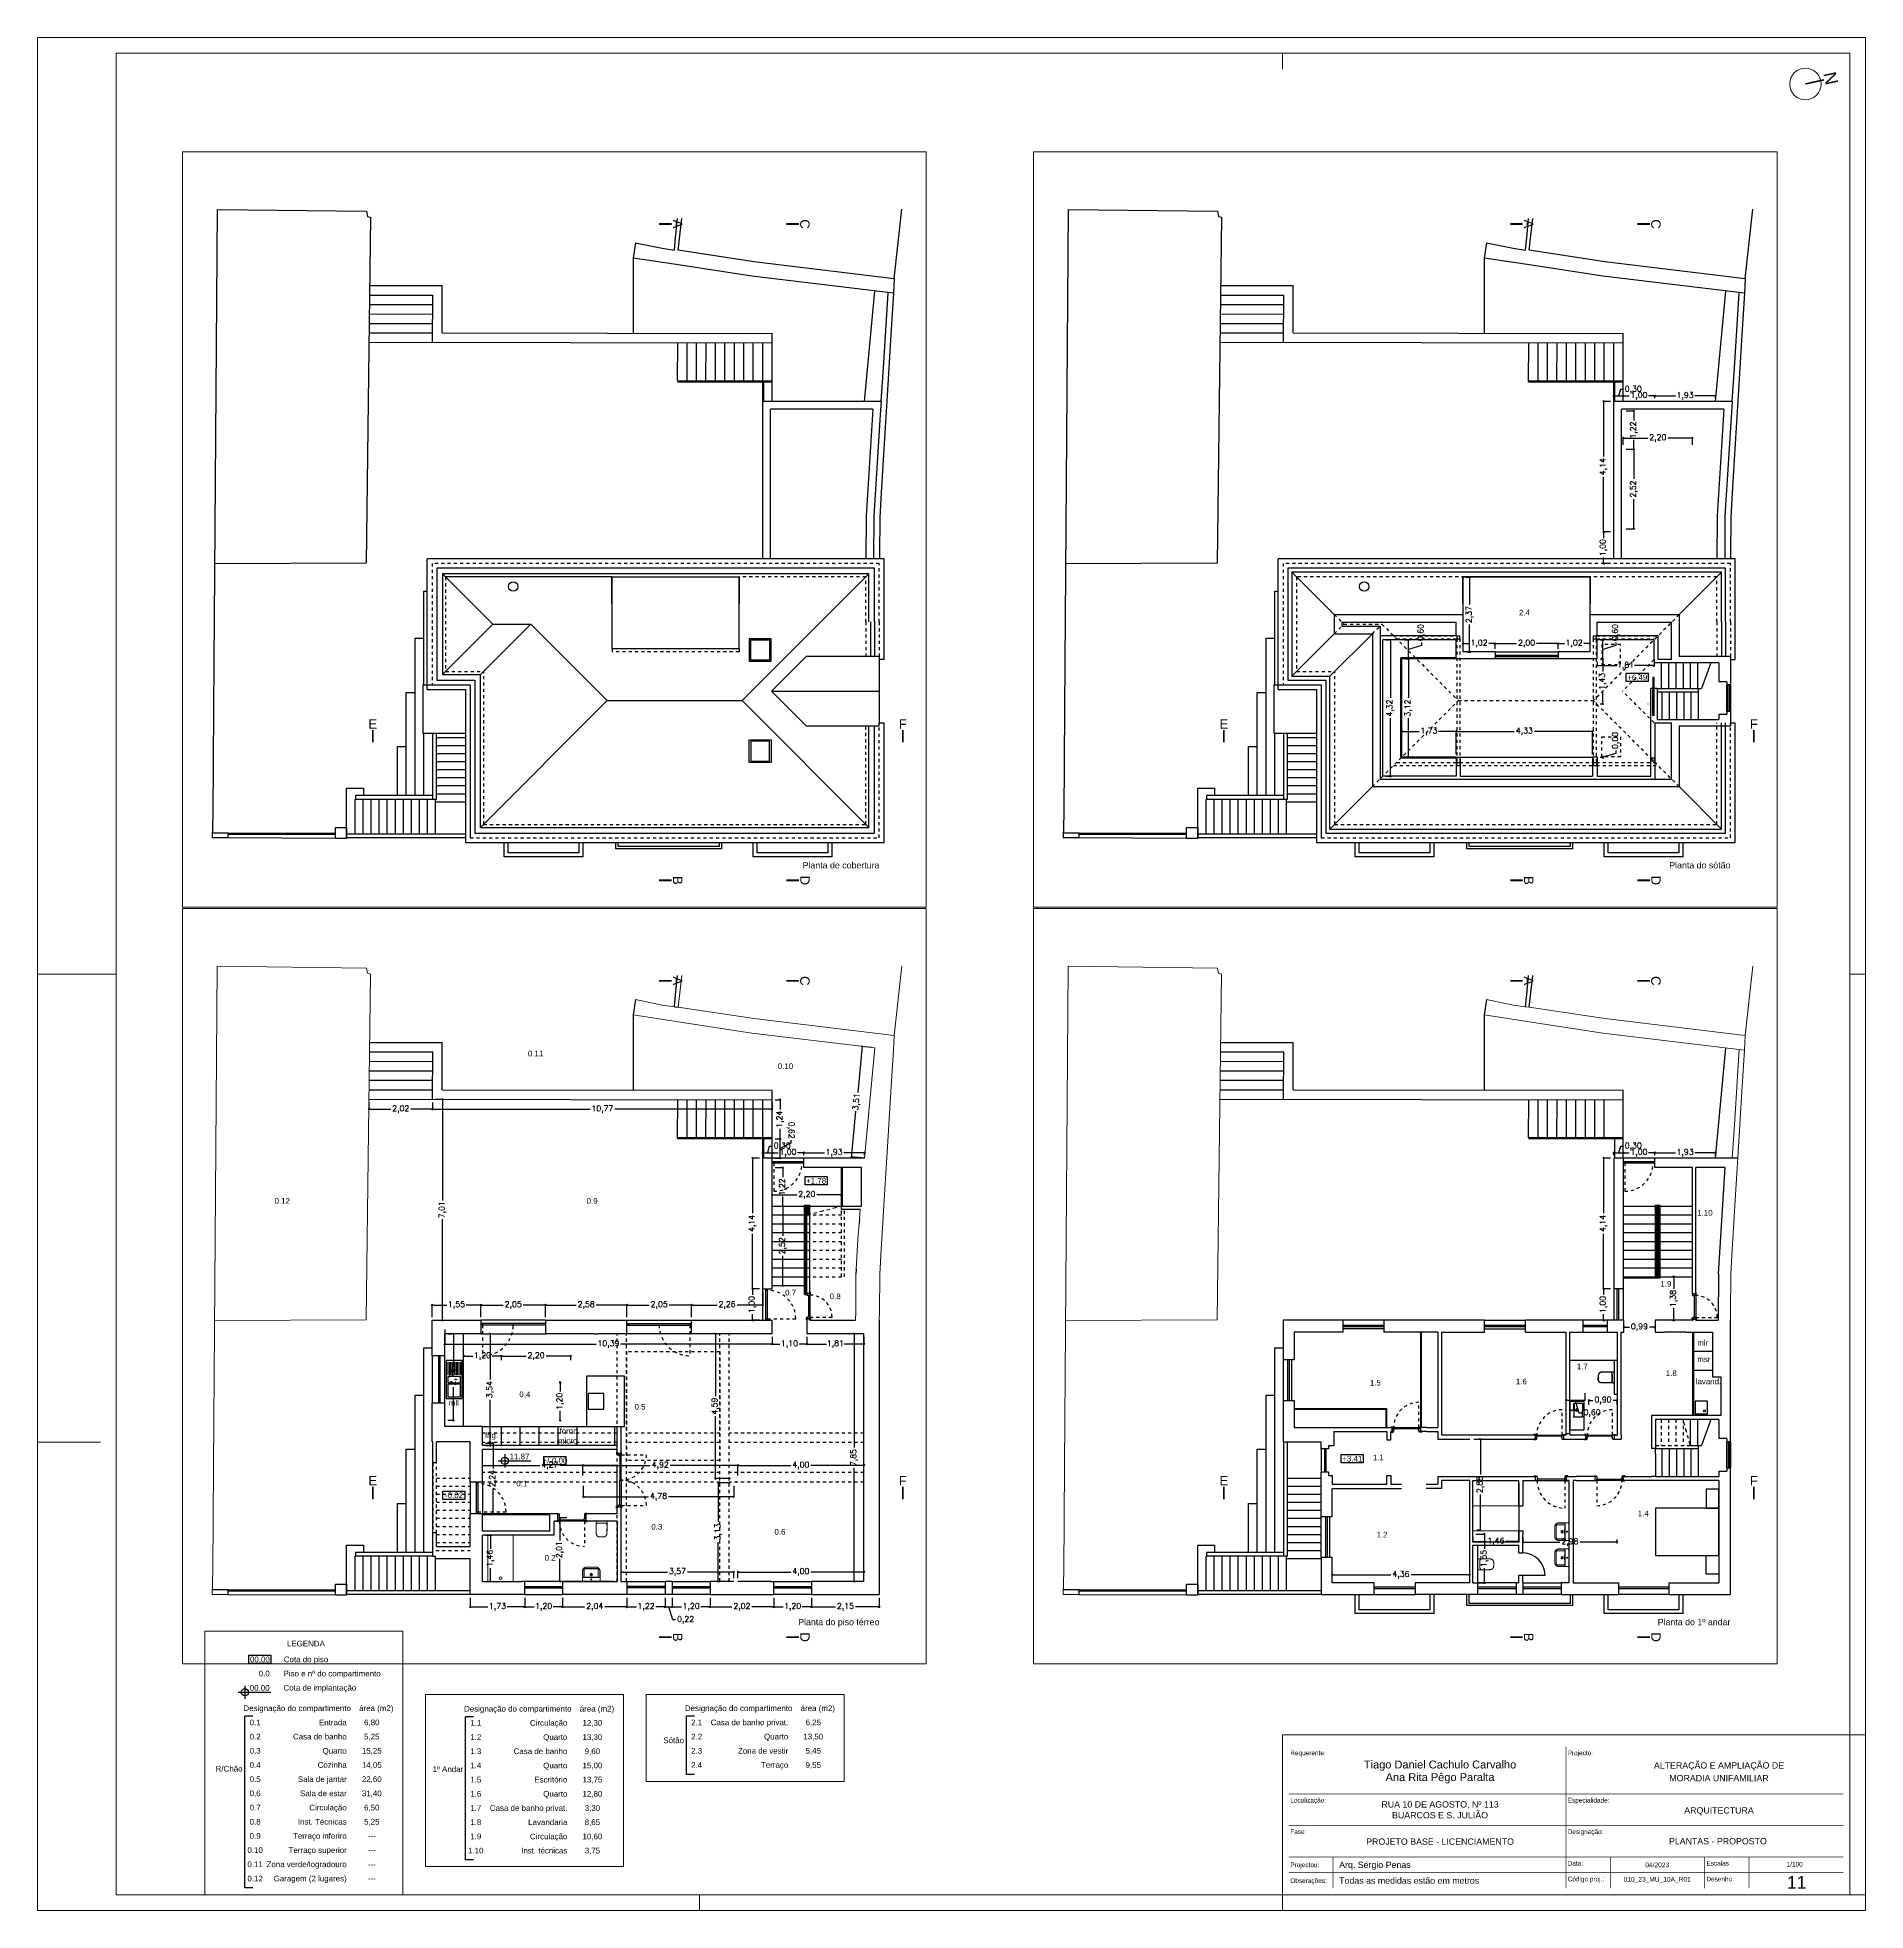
# Paper-space layout '11 PLT PROP' of a CAD drawing. Header units: millimetres. Extents: x 37.1 to 95.1, y -26.9 to 32.5.
# The model-space entities are those that its viewports show. They can reach past a viewport. Long polylines and large blocks are cut down to what shows.
import ezdxf
from ezdxf.enums import TextEntityAlignment as Align

# ---------------------------------------------------------------- set-up
doc = ezdxf.new("R2010")
doc.units = ezdxf.units.MM
for name, pattern in [('DASHDOT', [25.4, 12.7, -6.35, 0, -6.35]), ('DASHED', [19.05, 12.7, -6.35]), ('HIDDEN', [9.525, 6.35, -3.175]), ('SOLID_LINE', [0])]:
    doc.linetypes.add(name, pattern=pattern)
for name, color, linetype in [('ARQ_CONSTRUIR_CORTE', 10, 'Continuous'), ('ARQ_CONSTRUIR_VISTA', 30, 'Continuous'), ('ARQ_CONTRUIR_VAOS', 40, 'Continuous'), ('ARQ_EXISNTENTE_VISTA', 9, 'Continuous'), ('ARQ_EXISTENTE_CORTE', 6, 'Continuous'), ('ARQ_LINHA_CORTE', 4, 'Continuous'), ('ARQ_MOBILIARIO', 8, 'Continuous'), ('ARQ_TEXTO', 3, 'Continuous'), ('LOC_CORTE', 6, 'Continuous')]:
    doc.layers.add(name, color=color, linetype=linetype)
for name, color, linetype, lineweight in [('ARQ_COTAS', 5, 'Continuous', 0), ('ARQ_LEGENDA', 5, 'Continuous', 0), ('ARQ_SANITAROS', 42, 'Continuous', 0), ('construcao', 6, 'Continuous', 0), ('FOLHA', 7, 'Continuous', 9)]:
    doc.layers.add(name, color=color, linetype=linetype, lineweight=lineweight)
doc.layers.add('ARQ_VIEWPORT', color=143, linetype='Continuous', plot=False)
doc.styles.add('Arial', font='arial.ttf', dxfattribs={"height": 0.2})
doc.styles.add('ROMA1_20', font='romans.shx', dxfattribs={"height": 0.18})
doc.styles.get("Standard").update_dxf_attribs({"font": 'arial.ttf'})
doc.dimstyles.new('1_100', dxfattribs={"dimscale": 0.5, "dimtxt": 0.1, "dimasz": 0.1, "dimexe": 0.05, "dimexo": 0.2, "dimgap": 0.09, "dimtad": 0, "dimzin": 0, "dimtxsty": 'ROMA1_20', "dimblk": 'OBLIQUE', "dimcen": 0.1, "dimdle": 0.05, "dimazin": 0, "dimtfac": 1, "dimtofl": 0, "dimtmove": 1, "dimatfit": 3, "dimldrblk": 'DOTSMALL', "dimfxl": 0.075, "dimtolj": 1, "dimtzin": 0, "dimarcsym": 0})

# ---------------------------------------------------------------- blocks, each defined once
blk = doc.blocks.new('_Oblique')
at = {"color": 0, "linetype": 'ByBlock', "lineweight": -2}
blk.add_line((-0.5, -0.5), (0.5, 0.5), dxfattribs=at)
blk = doc.blocks.new('*D40')
at = {"layer": 'ARQ_COTAS', "color": 0, "lineweight": -2}
for p, q in [((1844.305, 1627.786), (1844.461, 1627.786)), ((1844.33, 1627.648), (1844.33, 1627.811)), ((1845.255, 1627.786), (1845.099, 1627.786)), ((1845.23, 1627.648), (1845.23, 1627.811))]:
    blk.add_line(p, q, dxfattribs=at)
at = {"layer": 'Defpoints', "color": 0}
for p in [(1844.33, 1627.786), (1844.33, 1627.548), (1845.23, 1627.548)]:
    blk.add_point(p, dxfattribs=at)
at = {"layer": 'ARQ_COTAS', "color": 0, "linetype": 'ByBlock', "lineweight": -2, "xscale": 0.05, "yscale": 0.05, "zscale": 0.05, "rotation": 180}
blk.add_blockref('_Oblique', (1844.33, 1627.786), dxfattribs=at)
at = {"layer": 'ARQ_COTAS', "color": 0, "linetype": 'ByBlock', "lineweight": -2, "xscale": 0.05, "yscale": 0.05, "zscale": 0.05}
blk.add_blockref('_Oblique', (1845.23, 1627.786), dxfattribs=at)
at = {"layer": 'ARQ_COTAS', "color": 0, "insert": (1844.78, 1627.786), "char_height": 0.18, "attachment_point": 5, "style": 'ROMA1_20'}
blk.add_mtext('\\A1;0,90', dxfattribs=at)
blk = doc.blocks.new('_DOTSMALL')
at = {"color": 0, "linetype": 'ByBlock', "const_width": 0.5}
blk.add_lwpolyline([(-0.0625, 0, 1), (0.0625, 0, 1)], format="xyb", close=True, dxfattribs=at)
blk = doc.blocks.new('*D41')
at = {"layer": 'ARQ_COTAS', "color": 0, "lineweight": -2}
for p, q in [((1843.575, 1627.796), (1844.225, 1627.796)), ((1843.6, 1628.118), (1843.6, 1627.771)), ((1844.024, 1627.382), (1843.9, 1627.796)), ((1844.2, 1628.018), (1844.2, 1627.771)), ((1844.114, 1627.382), (1844.024, 1627.382))]:
    blk.add_line(p, q, dxfattribs=at)
at = {"layer": 'Defpoints', "color": 0}
for p in [(1843.6, 1628.218), (1844.2, 1628.118), (1844.2, 1627.796)]:
    blk.add_point(p, dxfattribs=at)
at = {"layer": 'ARQ_COTAS', "color": 0, "linetype": 'ByBlock', "lineweight": -2, "xscale": 0.05, "yscale": 0.05, "zscale": 0.05, "rotation": 180}
blk.add_blockref('_Oblique', (1843.6, 1627.796), dxfattribs=at)
at = {"layer": 'ARQ_COTAS', "color": 0, "linetype": 'ByBlock', "lineweight": -2, "xscale": 0.05, "yscale": 0.05, "zscale": 0.05}
blk.add_blockref('_Oblique', (1844.2, 1627.796), dxfattribs=at)
at = {"layer": 'ARQ_COTAS', "color": 0, "insert": (1844.433, 1627.382), "char_height": 0.18, "attachment_point": 5, "style": 'ROMA1_20'}
blk.add_mtext('\\A1;0,60', dxfattribs=at)
blk = doc.blocks.new('*D42')
at = {"layer": 'ARQ_COTAS', "color": 0, "lineweight": -2}
for p, q in [((1842.11, 1625.148), (1842.11, 1623.288)), ((1840.65, 1623.448), (1840.65, 1623.288)), ((1840.625, 1623.313), (1841.074, 1623.313)), ((1842.135, 1623.313), (1841.686, 1623.313))]:
    blk.add_line(p, q, dxfattribs=at)
at = {"layer": 'Defpoints', "color": 0}
for p in [(1842.11, 1625.248), (1840.65, 1623.548), (1842.11, 1623.313)]:
    blk.add_point(p, dxfattribs=at)
at = {"layer": 'ARQ_COTAS', "color": 0, "linetype": 'ByBlock', "lineweight": -2, "xscale": 0.05, "yscale": 0.05, "zscale": 0.05, "rotation": 180}
blk.add_blockref('_Oblique', (1840.65, 1623.313), dxfattribs=at)
at = {"layer": 'ARQ_COTAS', "color": 0, "linetype": 'ByBlock', "lineweight": -2, "xscale": 0.05, "yscale": 0.05, "zscale": 0.05}
blk.add_blockref('_Oblique', (1842.11, 1623.313), dxfattribs=at)
at = {"layer": 'ARQ_COTAS', "color": 0, "insert": (1841.38, 1623.313), "char_height": 0.18, "attachment_point": 5, "style": 'ROMA1_20'}
blk.add_mtext('\\A1;1,46', dxfattribs=at)
blk = doc.blocks.new('*D43')
at = {"layer": 'ARQ_COTAS', "color": 0, "lineweight": -2}
for p, q in [((1842.24, 1623.448), (1842.24, 1623.263)), ((1842.215, 1623.288), (1843.412, 1623.288)), ((1845.248, 1623.288), (1844.051, 1623.288)), ((1845.223, 1623.371), (1845.223, 1623.263))]:
    blk.add_line(p, q, dxfattribs=at)
at = {"layer": 'Defpoints', "color": 0}
for p in [(1842.24, 1623.548), (1845.223, 1623.471), (1845.223, 1623.288)]:
    blk.add_point(p, dxfattribs=at)
at = {"layer": 'ARQ_COTAS', "color": 0, "linetype": 'ByBlock', "lineweight": -2, "xscale": 0.05, "yscale": 0.05, "zscale": 0.05, "rotation": 180}
blk.add_blockref('_Oblique', (1842.24, 1623.288), dxfattribs=at)
at = {"layer": 'ARQ_COTAS', "color": 0, "linetype": 'ByBlock', "lineweight": -2, "xscale": 0.05, "yscale": 0.05, "zscale": 0.05}
blk.add_blockref('_Oblique', (1845.223, 1623.288), dxfattribs=at)
at = {"layer": 'ARQ_COTAS', "color": 0, "insert": (1843.732, 1623.288), "char_height": 0.18, "attachment_point": 5, "style": 'ROMA1_20'}
blk.add_mtext('\\A1;2,98', dxfattribs=at)
blk = doc.blocks.new('*D44')
at = {"layer": 'ARQ_COTAS', "color": 0, "lineweight": -2}
for p, q in [((1840.78, 1626.558), (1840.916, 1626.558)), ((1840.891, 1626.583), (1840.891, 1625.437)), ((1840.891, 1623.653), (1840.891, 1624.798)), ((1840.78, 1623.678), (1840.916, 1623.678))]:
    blk.add_line(p, q, dxfattribs=at)
at = {"layer": 'Defpoints', "color": 0}
for p in [(1840.68, 1626.558), (1840.68, 1623.678), (1840.891, 1623.678)]:
    blk.add_point(p, dxfattribs=at)
at = {"layer": 'ARQ_COTAS', "color": 0, "linetype": 'ByBlock', "lineweight": -2, "xscale": 0.05, "yscale": 0.05, "zscale": 0.05}
for p, rotation in [((1840.891, 1626.558), 90), ((1840.891, 1623.678), 270)]:
    blk.add_blockref('_Oblique', p, dxfattribs=dict(at, rotation=rotation))
at = {"layer": 'ARQ_COTAS', "color": 0, "insert": (1840.891, 1625.118), "char_height": 0.18, "attachment_point": 5, "rotation": 90, "style": 'ROMA1_20'}
blk.add_mtext('\\A1;2,88', dxfattribs=at)
blk = doc.blocks.new('*D45')
at = {"layer": 'ARQ_COTAS', "color": 0, "lineweight": -2}
for p, q in [((1840.75, 1623.548), (1841.046, 1623.548)), ((1841.021, 1623.573), (1841.021, 1623.079)), ((1841.021, 1621.973), (1841.021, 1622.466)), ((1840.75, 1621.998), (1841.046, 1621.998))]:
    blk.add_line(p, q, dxfattribs=at)
at = {"layer": 'Defpoints', "color": 0}
for p in [(1840.65, 1623.548), (1840.65, 1621.998), (1841.021, 1621.998)]:
    blk.add_point(p, dxfattribs=at)
at = {"layer": 'ARQ_COTAS', "color": 0, "linetype": 'ByBlock', "lineweight": -2, "xscale": 0.05, "yscale": 0.05, "zscale": 0.05}
for p, rotation in [((1841.021, 1623.548), 90), ((1841.021, 1621.998), 270)]:
    blk.add_blockref('_Oblique', p, dxfattribs=dict(at, rotation=rotation))
at = {"layer": 'ARQ_COTAS', "color": 0, "insert": (1841.021, 1622.773), "char_height": 0.18, "attachment_point": 5, "rotation": 90, "style": 'ROMA1_20'}
blk.add_mtext('\\A1;1,55', dxfattribs=at)
blk = doc.blocks.new('*D46')
at = {"layer": 'ARQ_COTAS', "color": 0, "lineweight": -2}
for p, q in [((1836.165, 1622.254), (1838.051, 1622.254)), ((1836.19, 1622.098), (1836.19, 1622.279)), ((1840.575, 1622.254), (1838.689, 1622.254)), ((1840.55, 1622.098), (1840.55, 1622.279))]:
    blk.add_line(p, q, dxfattribs=at)
at = {"layer": 'Defpoints', "color": 0}
for p in [(1840.55, 1622.254), (1836.19, 1621.998), (1840.55, 1621.998)]:
    blk.add_point(p, dxfattribs=at)
at = {"layer": 'ARQ_COTAS', "color": 0, "linetype": 'ByBlock', "lineweight": -2, "xscale": 0.05, "yscale": 0.05, "zscale": 0.05, "rotation": 180}
blk.add_blockref('_Oblique', (1836.19, 1622.254), dxfattribs=at)
at = {"layer": 'ARQ_COTAS', "color": 0, "linetype": 'ByBlock', "lineweight": -2, "xscale": 0.05, "yscale": 0.05, "zscale": 0.05}
blk.add_blockref('_Oblique', (1840.55, 1622.254), dxfattribs=at)
at = {"layer": 'ARQ_COTAS', "color": 0, "insert": (1838.37, 1622.254), "char_height": 0.18, "attachment_point": 5, "style": 'ROMA1_20'}
blk.add_mtext('\\A1;4,36', dxfattribs=at)
blk = doc.blocks.new('*D87')
at = {"layer": 'ARQ_COTAS', "color": 0, "lineweight": -2}
for p, q in [((1837.893, 1677.904), (1838.058, 1677.904)), ((1838.033, 1677.929), (1838.033, 1676.062)), ((1838.033, 1673.556), (1838.033, 1675.423)), ((1837.893, 1673.581), (1838.058, 1673.581))]:
    blk.add_line(p, q, dxfattribs=at)
at = {"layer": 'Defpoints', "color": 0}
for p in [(1837.793, 1677.904), (1837.793, 1673.581), (1838.033, 1673.581)]:
    blk.add_point(p, dxfattribs=at)
at = {"layer": 'ARQ_COTAS', "color": 0, "linetype": 'ByBlock', "lineweight": -2, "xscale": 0.05, "yscale": 0.05, "zscale": 0.05}
for p, rotation in [((1838.033, 1677.904), 90), ((1838.033, 1673.581), 270)]:
    blk.add_blockref('_Oblique', p, dxfattribs=dict(at, rotation=rotation))
at = {"layer": 'ARQ_COTAS', "color": 0, "insert": (1838.033, 1675.742), "char_height": 0.18, "attachment_point": 5, "rotation": 90, "style": 'ROMA1_20'}
blk.add_mtext('\\A1;4,32', dxfattribs=at)
blk = doc.blocks.new('*D88')
at = {"layer": 'ARQ_COTAS', "color": 0, "lineweight": -2}
for p, q in [((1838.493, 1677.304), (1838.629, 1677.304)), ((1838.604, 1677.329), (1838.604, 1676.062)), ((1838.604, 1674.156), (1838.604, 1675.423)), ((1838.493, 1674.181), (1838.629, 1674.181))]:
    blk.add_line(p, q, dxfattribs=at)
at = {"layer": 'Defpoints', "color": 0}
for p in [(1838.393, 1677.304), (1838.393, 1674.181), (1838.604, 1674.181)]:
    blk.add_point(p, dxfattribs=at)
at = {"layer": 'ARQ_COTAS', "color": 0, "linetype": 'ByBlock', "lineweight": -2, "xscale": 0.05, "yscale": 0.05, "zscale": 0.05}
for p, rotation in [((1838.604, 1677.304), 90), ((1838.604, 1674.181), 270)]:
    blk.add_blockref('_Oblique', p, dxfattribs=dict(at, rotation=rotation))
at = {"layer": 'ARQ_COTAS', "color": 0, "insert": (1838.604, 1675.742), "char_height": 0.18, "attachment_point": 5, "rotation": 90, "style": 'ROMA1_20'}
blk.add_mtext('\\A1;3,12', dxfattribs=at)
blk = doc.blocks.new('*D89')
at = {"layer": 'ARQ_COTAS', "color": 0, "lineweight": -2}
for p, q in [((1838.493, 1677.904), (1838.629, 1677.904)), ((1838.604, 1677.279), (1838.604, 1677.929)), ((1839.018, 1677.728), (1838.604, 1677.604)), ((1839.018, 1677.818), (1839.018, 1677.728)), ((1838.493, 1677.304), (1838.629, 1677.304))]:
    blk.add_line(p, q, dxfattribs=at)
at = {"layer": 'Defpoints', "color": 0}
for p in [(1838.393, 1677.904), (1838.604, 1677.904), (1838.393, 1677.304)]:
    blk.add_point(p, dxfattribs=at)
at = {"layer": 'ARQ_COTAS', "color": 0, "linetype": 'ByBlock', "lineweight": -2, "xscale": 0.05, "yscale": 0.05, "zscale": 0.05}
for p, rotation in [((1838.604, 1677.904), 90), ((1838.604, 1677.304), 270)]:
    blk.add_blockref('_Oblique', p, dxfattribs=dict(at, rotation=rotation))
at = {"layer": 'ARQ_COTAS', "color": 0, "insert": (1839.018, 1678.137), "char_height": 0.18, "attachment_point": 5, "rotation": 90, "style": 'ROMA1_20'}
blk.add_mtext('\\A1;0,60', dxfattribs=at)
blk = doc.blocks.new('*D90')
at = {"layer": 'ARQ_COTAS', "color": 0, "lineweight": -2}
for p, q in [((1840.095, 1675.001), (1841.966, 1675.001)), ((1840.12, 1674.281), (1840.12, 1675.026)), ((1844.475, 1675.001), (1842.604, 1675.001)), ((1844.45, 1674.281), (1844.45, 1675.026))]:
    blk.add_line(p, q, dxfattribs=at)
at = {"layer": 'Defpoints', "color": 0}
for p in [(1844.45, 1675.001), (1840.12, 1674.181), (1844.45, 1674.181)]:
    blk.add_point(p, dxfattribs=at)
at = {"layer": 'ARQ_COTAS', "color": 0, "linetype": 'ByBlock', "lineweight": -2, "xscale": 0.05, "yscale": 0.05, "zscale": 0.05, "rotation": 180}
blk.add_blockref('_Oblique', (1840.12, 1675.001), dxfattribs=at)
at = {"layer": 'ARQ_COTAS', "color": 0, "linetype": 'ByBlock', "lineweight": -2, "xscale": 0.05, "yscale": 0.05, "zscale": 0.05}
blk.add_blockref('_Oblique', (1844.45, 1675.001), dxfattribs=at)
at = {"layer": 'ARQ_COTAS', "color": 0, "insert": (1842.285, 1675.001), "char_height": 0.18, "attachment_point": 5, "style": 'ROMA1_20'}
blk.add_mtext('\\A1;4,33', dxfattribs=at)
blk = doc.blocks.new('*D91')
at = {"layer": 'ARQ_COTAS', "color": 0, "lineweight": -2}
for p, q in [((1838.368, 1675.001), (1838.95, 1675.001)), ((1838.393, 1674.381), (1838.393, 1675.026)), ((1840.145, 1675.001), (1839.563, 1675.001)), ((1840.12, 1674.381), (1840.12, 1675.026))]:
    blk.add_line(p, q, dxfattribs=at)
at = {"layer": 'Defpoints', "color": 0}
for p in [(1838.393, 1675.001), (1838.393, 1674.281), (1840.12, 1674.281)]:
    blk.add_point(p, dxfattribs=at)
at = {"layer": 'ARQ_COTAS', "color": 0, "linetype": 'ByBlock', "lineweight": -2, "xscale": 0.05, "yscale": 0.05, "zscale": 0.05, "rotation": 180}
blk.add_blockref('_Oblique', (1838.393, 1675.001), dxfattribs=at)
at = {"layer": 'ARQ_COTAS', "color": 0, "linetype": 'ByBlock', "lineweight": -2, "xscale": 0.05, "yscale": 0.05, "zscale": 0.05}
blk.add_blockref('_Oblique', (1840.12, 1675.001), dxfattribs=at)
at = {"layer": 'ARQ_COTAS', "color": 0, "insert": (1839.256, 1675.001), "char_height": 0.18, "attachment_point": 5, "style": 'ROMA1_20'}
blk.add_mtext('\\A1;1,73', dxfattribs=at)
blk = doc.blocks.new('*D92')
at = {"layer": 'ARQ_COTAS', "color": 0, "lineweight": -2}
for p, q in [((1844.565, 1677.088), (1845.214, 1677.088)), ((1844.59, 1677.204), (1844.59, 1677.063)), ((1846.424, 1677.088), (1845.775, 1677.088)), ((1846.399, 1677.204), (1846.399, 1677.063))]:
    blk.add_line(p, q, dxfattribs=at)
at = {"layer": 'Defpoints', "color": 0}
for p in [(1844.59, 1677.304), (1846.399, 1677.304), (1846.399, 1677.088)]:
    blk.add_point(p, dxfattribs=at)
at = {"layer": 'ARQ_COTAS', "color": 0, "linetype": 'ByBlock', "lineweight": -2, "xscale": 0.05, "yscale": 0.05, "zscale": 0.05, "rotation": 180}
blk.add_blockref('_Oblique', (1844.59, 1677.088), dxfattribs=at)
at = {"layer": 'ARQ_COTAS', "color": 0, "linetype": 'ByBlock', "lineweight": -2, "xscale": 0.05, "yscale": 0.05, "zscale": 0.05}
blk.add_blockref('_Oblique', (1846.399, 1677.088), dxfattribs=at)
at = {"layer": 'ARQ_COTAS', "color": 0, "insert": (1845.494, 1677.088), "char_height": 0.18, "attachment_point": 5, "style": 'ROMA1_20'}
blk.add_mtext('\\A1;1,81', dxfattribs=at)
blk = doc.blocks.new('*D93')
at = {"layer": 'ARQ_COTAS', "color": 0, "lineweight": -2}
for p, q in [((1844.69, 1674.181), (1844.798, 1674.181)), ((1844.69, 1674.181), (1844.798, 1674.181)), ((1845.187, 1674.305), (1844.773, 1674.181)), ((1844.773, 1674.181), (1844.773, 1674.231)), ((1844.773, 1674.156), (1844.773, 1674.206)), ((1844.773, 1674.181), (1844.773, 1674.131)), ((1845.187, 1674.395), (1845.187, 1674.305))]:
    blk.add_line(p, q, dxfattribs=at)
at = {"layer": 'Defpoints', "color": 0}
for p in [(1844.59, 1674.181), (1844.59, 1674.181), (1844.773, 1674.181)]:
    blk.add_point(p, dxfattribs=at)
at = {"layer": 'ARQ_COTAS', "color": 0, "linetype": 'ByBlock', "lineweight": -2, "xscale": 0.05, "yscale": 0.05, "zscale": 0.05}
for rotation in [90, 270]:
    blk.add_blockref('_Oblique', (1844.773, 1674.181), dxfattribs=dict(at, rotation=rotation))
at = {"layer": 'ARQ_COTAS', "color": 0, "insert": (1845.187, 1674.714), "char_height": 0.18, "attachment_point": 5, "rotation": 90, "style": 'ROMA1_20'}
blk.add_mtext('\\A1;0,00', dxfattribs=at)
blk = doc.blocks.new('*D94')
at = {"layer": 'ARQ_COTAS', "color": 0, "lineweight": -2}
for p, q in [((1844.69, 1677.304), (1844.798, 1677.304)), ((1844.773, 1677.329), (1844.773, 1676.897)), ((1844.773, 1675.853), (1844.773, 1676.284)), ((1844.69, 1675.878), (1844.798, 1675.878))]:
    blk.add_line(p, q, dxfattribs=at)
at = {"layer": 'Defpoints', "color": 0}
for p in [(1844.59, 1677.304), (1844.773, 1677.304), (1844.59, 1675.878)]:
    blk.add_point(p, dxfattribs=at)
at = {"layer": 'ARQ_COTAS', "color": 0, "linetype": 'ByBlock', "lineweight": -2, "xscale": 0.05, "yscale": 0.05, "zscale": 0.05}
for p, rotation in [((1844.773, 1677.304), 90), ((1844.773, 1675.878), 270)]:
    blk.add_blockref('_Oblique', p, dxfattribs=dict(at, rotation=rotation))
at = {"layer": 'ARQ_COTAS', "color": 0, "insert": (1844.773, 1676.591), "char_height": 0.18, "attachment_point": 5, "rotation": 90, "style": 'ROMA1_20'}
blk.add_mtext('\\A1;1,43', dxfattribs=at)
blk = doc.blocks.new('*D95')
at = {"layer": 'ARQ_COTAS', "color": 0, "lineweight": -2}
for p, q in [((1844.69, 1677.904), (1844.798, 1677.904)), ((1844.773, 1677.279), (1844.773, 1677.929)), ((1845.187, 1677.728), (1844.773, 1677.604)), ((1845.187, 1677.818), (1845.187, 1677.728)), ((1844.69, 1677.304), (1844.798, 1677.304))]:
    blk.add_line(p, q, dxfattribs=at)
at = {"layer": 'Defpoints', "color": 0}
for p in [(1844.59, 1677.904), (1844.773, 1677.904), (1844.59, 1677.304)]:
    blk.add_point(p, dxfattribs=at)
at = {"layer": 'ARQ_COTAS', "color": 0, "linetype": 'ByBlock', "lineweight": -2, "xscale": 0.05, "yscale": 0.05, "zscale": 0.05}
for p, rotation in [((1844.773, 1677.904), 90), ((1844.773, 1677.304), 270)]:
    blk.add_blockref('_Oblique', p, dxfattribs=dict(at, rotation=rotation))
at = {"layer": 'ARQ_COTAS', "color": 0, "insert": (1845.187, 1678.137), "char_height": 0.18, "attachment_point": 5, "rotation": 90, "style": 'ROMA1_20'}
blk.add_mtext('\\A1;0,60', dxfattribs=at)
blk = doc.blocks.new('*D96')
at = {"layer": 'ARQ_COTAS', "color": 0, "lineweight": -2}
for p, q in [((1840.315, 1677.788), (1840.541, 1677.788)), ((1840.34, 1677.624), (1840.34, 1677.813)), ((1841.38, 1677.788), (1841.154, 1677.788)), ((1841.355, 1677.624), (1841.355, 1677.813))]:
    blk.add_line(p, q, dxfattribs=at)
at = {"layer": 'Defpoints', "color": 0}
for p in [(1840.34, 1677.524), (1841.355, 1677.788), (1841.355, 1677.524)]:
    blk.add_point(p, dxfattribs=at)
at = {"layer": 'ARQ_COTAS', "color": 0, "linetype": 'ByBlock', "lineweight": -2, "xscale": 0.05, "yscale": 0.05, "zscale": 0.05, "rotation": 180}
blk.add_blockref('_Oblique', (1840.34, 1677.788), dxfattribs=at)
at = {"layer": 'ARQ_COTAS', "color": 0, "linetype": 'ByBlock', "lineweight": -2, "xscale": 0.05, "yscale": 0.05, "zscale": 0.05}
blk.add_blockref('_Oblique', (1841.355, 1677.788), dxfattribs=at)
at = {"layer": 'ARQ_COTAS', "color": 0, "insert": (1840.848, 1677.788), "char_height": 0.18, "attachment_point": 5, "style": 'ROMA1_20'}
blk.add_mtext('\\A1;1,02', dxfattribs=at)
blk = doc.blocks.new('*D97')
at = {"layer": 'ARQ_COTAS', "color": 0, "lineweight": -2}
for p, q in [((1841.33, 1677.788), (1842.036, 1677.788)), ((1841.355, 1677.624), (1841.355, 1677.813)), ((1843.38, 1677.788), (1842.674, 1677.788)), ((1843.355, 1677.624), (1843.355, 1677.813))]:
    blk.add_line(p, q, dxfattribs=at)
at = {"layer": 'Defpoints', "color": 0}
for p in [(1841.355, 1677.524), (1843.355, 1677.788), (1843.355, 1677.524)]:
    blk.add_point(p, dxfattribs=at)
at = {"layer": 'ARQ_COTAS', "color": 0, "linetype": 'ByBlock', "lineweight": -2, "xscale": 0.05, "yscale": 0.05, "zscale": 0.05, "rotation": 180}
blk.add_blockref('_Oblique', (1841.355, 1677.788), dxfattribs=at)
at = {"layer": 'ARQ_COTAS', "color": 0, "linetype": 'ByBlock', "lineweight": -2, "xscale": 0.05, "yscale": 0.05, "zscale": 0.05}
blk.add_blockref('_Oblique', (1843.355, 1677.788), dxfattribs=at)
at = {"layer": 'ARQ_COTAS', "color": 0, "insert": (1842.355, 1677.788), "char_height": 0.18, "attachment_point": 5, "style": 'ROMA1_20'}
blk.add_mtext('\\A1;2,00', dxfattribs=at)
blk = doc.blocks.new('*D98')
at = {"layer": 'ARQ_COTAS', "color": 0, "lineweight": -2}
for p, q in [((1843.33, 1677.788), (1843.556, 1677.788)), ((1843.355, 1677.624), (1843.355, 1677.813)), ((1844.395, 1677.788), (1844.169, 1677.788)), ((1844.37, 1677.624), (1844.37, 1677.813))]:
    blk.add_line(p, q, dxfattribs=at)
at = {"layer": 'Defpoints', "color": 0}
for p in [(1843.355, 1677.524), (1844.37, 1677.788), (1844.37, 1677.524)]:
    blk.add_point(p, dxfattribs=at)
at = {"layer": 'ARQ_COTAS', "color": 0, "linetype": 'ByBlock', "lineweight": -2, "xscale": 0.05, "yscale": 0.05, "zscale": 0.05, "rotation": 180}
blk.add_blockref('_Oblique', (1843.355, 1677.788), dxfattribs=at)
at = {"layer": 'ARQ_COTAS', "color": 0, "linetype": 'ByBlock', "lineweight": -2, "xscale": 0.05, "yscale": 0.05, "zscale": 0.05}
blk.add_blockref('_Oblique', (1844.37, 1677.788), dxfattribs=at)
at = {"layer": 'ARQ_COTAS', "color": 0, "insert": (1843.863, 1677.788), "char_height": 0.18, "attachment_point": 5, "style": 'ROMA1_20'}
blk.add_mtext('\\A1;1,02', dxfattribs=at)
blk = doc.blocks.new('*D99')
at = {"layer": 'ARQ_COTAS', "color": 0, "lineweight": -2}
for p, q in [((1840.44, 1679.891), (1840.574, 1679.891)), ((1840.549, 1679.916), (1840.549, 1679.027)), ((1840.549, 1677.499), (1840.549, 1678.388)), ((1840.44, 1677.524), (1840.574, 1677.524))]:
    blk.add_line(p, q, dxfattribs=at)
at = {"layer": 'Defpoints', "color": 0}
for p in [(1840.34, 1679.891), (1840.549, 1679.891), (1840.34, 1677.524)]:
    blk.add_point(p, dxfattribs=at)
at = {"layer": 'ARQ_COTAS', "color": 0, "linetype": 'ByBlock', "lineweight": -2, "xscale": 0.05, "yscale": 0.05, "zscale": 0.05}
for p, rotation in [((1840.549, 1679.891), 90), ((1840.549, 1677.524), 270)]:
    blk.add_blockref('_Oblique', p, dxfattribs=dict(at, rotation=rotation))
at = {"layer": 'ARQ_COTAS', "color": 0, "insert": (1840.549, 1678.707), "char_height": 0.18, "attachment_point": 5, "rotation": 90, "style": 'ROMA1_20'}
blk.add_mtext('\\A1;2,37', dxfattribs=at)
blk = doc.blocks.new('*D100')
at = {"layer": 'ARQ_COTAS', "color": 0, "lineweight": -2}
for p, q in [((1847.025, 1631.733), (1847.025, 1631.324)), ((1846.97, 1631.708), (1847, 1631.708)), ((1847.025, 1630.303), (1847.025, 1630.711)), ((1846.975, 1630.328), (1847, 1630.328))]:
    blk.add_line(p, q, dxfattribs=at)
at = {"layer": 'Defpoints', "color": 0}
for p in [(1847.07, 1631.708), (1847.025, 1630.328), (1847.075, 1630.328)]:
    blk.add_point(p, dxfattribs=at)
at = {"layer": 'ARQ_COTAS', "color": 0, "linetype": 'ByBlock', "lineweight": -2, "xscale": 0.05, "yscale": 0.05, "zscale": 0.05}
for p, rotation in [((1847.025, 1631.708), 90), ((1847.025, 1630.328), 270)]:
    blk.add_blockref('_Oblique', p, dxfattribs=dict(at, rotation=rotation))
at = {"layer": 'ARQ_COTAS', "color": 0, "insert": (1847.025, 1631.018), "char_height": 0.18, "attachment_point": 5, "rotation": 90, "style": 'ROMA1_20'}
blk.add_mtext('\\A1;1,38', dxfattribs=at)
blk = doc.blocks.new('*D101')
at = {"layer": 'ARQ_COTAS', "color": 0, "lineweight": -2}
for p, q in [((1845.415, 1630.106), (1845.62, 1630.106)), ((1845.44, 1630.148), (1845.44, 1630.081)), ((1846.455, 1630.106), (1846.25, 1630.106)), ((1846.43, 1630.148), (1846.43, 1630.081))]:
    blk.add_line(p, q, dxfattribs=at)
at = {"layer": 'Defpoints', "color": 0}
for p in [(1845.44, 1630.248), (1845.44, 1630.106), (1846.43, 1630.248)]:
    blk.add_point(p, dxfattribs=at)
at = {"layer": 'ARQ_COTAS', "color": 0, "linetype": 'ByBlock', "lineweight": -2, "xscale": 0.05, "yscale": 0.05, "zscale": 0.05, "rotation": 180}
blk.add_blockref('_Oblique', (1845.44, 1630.106), dxfattribs=at)
at = {"layer": 'ARQ_COTAS', "color": 0, "linetype": 'ByBlock', "lineweight": -2, "xscale": 0.05, "yscale": 0.05, "zscale": 0.05}
blk.add_blockref('_Oblique', (1846.43, 1630.106), dxfattribs=at)
at = {"layer": 'ARQ_COTAS', "color": 0, "insert": (1845.935, 1630.106), "char_height": 0.18, "attachment_point": 5, "style": 'ROMA1_20'}
blk.add_mtext('\\A1;0,99', dxfattribs=at)
blk = doc.blocks.new('*D106')
at = {"layer": 'ARQ_COTAS', "color": 0, "lineweight": -2}
for p, q in [((1845.395, 1654.572), (1845.664, 1654.572)), ((1845.42, 1654.798), (1845.42, 1654.547)), ((1846.545, 1654.572), (1846.276, 1654.572)), ((1846.52, 1654.798), (1846.52, 1654.547))]:
    blk.add_line(p, q, dxfattribs=at)
at = {"layer": 'Defpoints', "color": 0}
for p in [(1845.42, 1654.898), (1846.52, 1654.898), (1846.52, 1654.572)]:
    blk.add_point(p, dxfattribs=at)
at = {"layer": 'ARQ_COTAS', "color": 0, "linetype": 'ByBlock', "lineweight": -2, "xscale": 0.05, "yscale": 0.05, "zscale": 0.05, "rotation": 180}
blk.add_blockref('_Oblique', (1845.42, 1654.572), dxfattribs=at)
at = {"layer": 'ARQ_COTAS', "color": 0, "linetype": 'ByBlock', "lineweight": -2, "xscale": 0.05, "yscale": 0.05, "zscale": 0.05}
blk.add_blockref('_Oblique', (1846.52, 1654.572), dxfattribs=at)
at = {"layer": 'ARQ_COTAS', "color": 0, "insert": (1845.97, 1654.572), "char_height": 0.18, "attachment_point": 5, "style": 'ROMA1_20'}
blk.add_mtext('\\A1;1,10', dxfattribs=at)
blk = doc.blocks.new('*D107')
at = {"layer": 'ARQ_COTAS', "color": 0, "lineweight": -2}
for p, q in [((1846.495, 1654.572), (1847.144, 1654.572)), ((1846.52, 1654.798), (1846.52, 1654.547)), ((1848.355, 1654.572), (1847.706, 1654.572)), ((1848.33, 1654.798), (1848.33, 1654.547))]:
    blk.add_line(p, q, dxfattribs=at)
at = {"layer": 'Defpoints', "color": 0}
for p in [(1846.52, 1654.898), (1848.33, 1654.898), (1848.33, 1654.572)]:
    blk.add_point(p, dxfattribs=at)
at = {"layer": 'ARQ_COTAS', "color": 0, "linetype": 'ByBlock', "lineweight": -2, "xscale": 0.05, "yscale": 0.05, "zscale": 0.05, "rotation": 180}
blk.add_blockref('_Oblique', (1846.52, 1654.572), dxfattribs=at)
at = {"layer": 'ARQ_COTAS', "color": 0, "linetype": 'ByBlock', "lineweight": -2, "xscale": 0.05, "yscale": 0.05, "zscale": 0.05}
blk.add_blockref('_Oblique', (1848.33, 1654.572), dxfattribs=at)
at = {"layer": 'ARQ_COTAS', "color": 0, "insert": (1847.425, 1654.572), "char_height": 0.18, "attachment_point": 5, "style": 'ROMA1_20'}
blk.add_mtext('\\A1;1,81', dxfattribs=at)
blk = doc.blocks.new('*D108')
at = {"layer": 'ARQ_COTAS', "color": 0, "lineweight": -2}
for p, q in [((1844.305, 1647.345), (1846.011, 1647.345)), ((1844.33, 1647.148), (1844.33, 1647.37)), ((1848.355, 1647.345), (1846.649, 1647.345)), ((1848.33, 1647.148), (1848.33, 1647.37))]:
    blk.add_line(p, q, dxfattribs=at)
at = {"layer": 'Defpoints', "color": 0}
for p in [(1848.33, 1647.345), (1844.33, 1647.048), (1848.33, 1647.048)]:
    blk.add_point(p, dxfattribs=at)
at = {"layer": 'ARQ_COTAS', "color": 0, "linetype": 'ByBlock', "lineweight": -2, "xscale": 0.05, "yscale": 0.05, "zscale": 0.05, "rotation": 180}
blk.add_blockref('_Oblique', (1844.33, 1647.345), dxfattribs=at)
at = {"layer": 'ARQ_COTAS', "color": 0, "linetype": 'ByBlock', "lineweight": -2, "xscale": 0.05, "yscale": 0.05, "zscale": 0.05}
blk.add_blockref('_Oblique', (1848.33, 1647.345), dxfattribs=at)
at = {"layer": 'ARQ_COTAS', "color": 0, "insert": (1846.33, 1647.345), "char_height": 0.18, "attachment_point": 5, "style": 'ROMA1_20'}
blk.add_mtext('\\A1;4,00', dxfattribs=at)
blk = doc.blocks.new('*D109')
at = {"layer": 'ARQ_COTAS', "color": 0, "lineweight": -2}
for p, q in [((1840.605, 1647.345), (1842.096, 1647.345)), ((1840.63, 1647.148), (1840.63, 1647.37)), ((1844.225, 1647.345), (1842.734, 1647.345)), ((1844.2, 1647.148), (1844.2, 1647.37))]:
    blk.add_line(p, q, dxfattribs=at)
at = {"layer": 'Defpoints', "color": 0}
for p in [(1844.2, 1647.345), (1840.63, 1647.048), (1844.2, 1647.048)]:
    blk.add_point(p, dxfattribs=at)
at = {"layer": 'ARQ_COTAS', "color": 0, "linetype": 'ByBlock', "lineweight": -2, "xscale": 0.05, "yscale": 0.05, "zscale": 0.05, "rotation": 180}
blk.add_blockref('_Oblique', (1840.63, 1647.345), dxfattribs=at)
at = {"layer": 'ARQ_COTAS', "color": 0, "linetype": 'ByBlock', "lineweight": -2, "xscale": 0.05, "yscale": 0.05, "zscale": 0.05}
blk.add_blockref('_Oblique', (1844.2, 1647.345), dxfattribs=at)
at = {"layer": 'ARQ_COTAS', "color": 0, "insert": (1842.415, 1647.345), "char_height": 0.18, "attachment_point": 5, "style": 'ROMA1_20'}
blk.add_mtext('\\A1;3,57', dxfattribs=at)
blk = doc.blocks.new('*D110')
at = {"layer": 'ARQ_COTAS', "color": 0, "lineweight": -2}
for p, q in [((1836.33, 1648.508), (1836.51, 1648.508)), ((1836.485, 1648.533), (1836.485, 1648.084)), ((1836.485, 1647.023), (1836.485, 1647.471)), ((1836.33, 1647.048), (1836.51, 1647.048))]:
    blk.add_line(p, q, dxfattribs=at)
at = {"layer": 'Defpoints', "color": 0}
for p in [(1836.23, 1648.508), (1836.23, 1647.048), (1836.485, 1647.048)]:
    blk.add_point(p, dxfattribs=at)
at = {"layer": 'ARQ_COTAS', "color": 0, "linetype": 'ByBlock', "lineweight": -2, "xscale": 0.05, "yscale": 0.05, "zscale": 0.05}
for p, rotation in [((1836.485, 1648.508), 90), ((1836.485, 1647.048), 270)]:
    blk.add_blockref('_Oblique', p, dxfattribs=dict(at, rotation=rotation))
at = {"layer": 'ARQ_COTAS', "color": 0, "insert": (1836.485, 1647.778), "char_height": 0.18, "attachment_point": 5, "rotation": 90, "style": 'ROMA1_20'}
blk.add_mtext('\\A1;1,46', dxfattribs=at)
blk = doc.blocks.new('*D111')
at = {"layer": 'ARQ_COTAS', "color": 0, "lineweight": -2}
for p, q in [((1835.815, 1646.239), (1836.399, 1646.239)), ((1835.84, 1646.528), (1835.84, 1646.214)), ((1837.595, 1646.239), (1837.011, 1646.239)), ((1837.57, 1646.528), (1837.57, 1646.214))]:
    blk.add_line(p, q, dxfattribs=at)
at = {"layer": 'Defpoints', "color": 0}
for p in [(1835.84, 1646.628), (1837.57, 1646.628), (1837.57, 1646.239)]:
    blk.add_point(p, dxfattribs=at)
at = {"layer": 'ARQ_COTAS', "color": 0, "linetype": 'ByBlock', "lineweight": -2, "xscale": 0.05, "yscale": 0.05, "zscale": 0.05, "rotation": 180}
blk.add_blockref('_Oblique', (1835.84, 1646.239), dxfattribs=at)
at = {"layer": 'ARQ_COTAS', "color": 0, "linetype": 'ByBlock', "lineweight": -2, "xscale": 0.05, "yscale": 0.05, "zscale": 0.05}
blk.add_blockref('_Oblique', (1837.57, 1646.239), dxfattribs=at)
at = {"layer": 'ARQ_COTAS', "color": 0, "insert": (1836.705, 1646.239), "char_height": 0.18, "attachment_point": 5, "style": 'ROMA1_20'}
blk.add_mtext('\\A1;1,73', dxfattribs=at)
blk = doc.blocks.new('*D112')
at = {"layer": 'ARQ_COTAS', "color": 0, "lineweight": -2}
for p, q in [((1837.545, 1646.239), (1837.864, 1646.239)), ((1837.57, 1646.528), (1837.57, 1646.214)), ((1838.795, 1646.239), (1838.476, 1646.239)), ((1838.77, 1646.528), (1838.77, 1646.214))]:
    blk.add_line(p, q, dxfattribs=at)
at = {"layer": 'Defpoints', "color": 0}
for p in [(1837.57, 1646.628), (1838.77, 1646.628), (1838.77, 1646.239)]:
    blk.add_point(p, dxfattribs=at)
at = {"layer": 'ARQ_COTAS', "color": 0, "linetype": 'ByBlock', "lineweight": -2, "xscale": 0.05, "yscale": 0.05, "zscale": 0.05, "rotation": 180}
blk.add_blockref('_Oblique', (1837.57, 1646.239), dxfattribs=at)
at = {"layer": 'ARQ_COTAS', "color": 0, "linetype": 'ByBlock', "lineweight": -2, "xscale": 0.05, "yscale": 0.05, "zscale": 0.05}
blk.add_blockref('_Oblique', (1838.77, 1646.239), dxfattribs=at)
at = {"layer": 'ARQ_COTAS', "color": 0, "insert": (1838.17, 1646.239), "char_height": 0.18, "attachment_point": 5, "style": 'ROMA1_20'}
blk.add_mtext('\\A1;1,20', dxfattribs=at)
blk = doc.blocks.new('*D113')
at = {"layer": 'ARQ_COTAS', "color": 0, "lineweight": -2}
for p, q in [((1838.745, 1646.239), (1839.466, 1646.239)), ((1838.77, 1646.528), (1838.77, 1646.214)), ((1840.835, 1646.239), (1840.114, 1646.239)), ((1840.81, 1646.528), (1840.81, 1646.214))]:
    blk.add_line(p, q, dxfattribs=at)
at = {"layer": 'Defpoints', "color": 0}
for p in [(1838.77, 1646.628), (1840.81, 1646.628), (1840.81, 1646.239)]:
    blk.add_point(p, dxfattribs=at)
at = {"layer": 'ARQ_COTAS', "color": 0, "linetype": 'ByBlock', "lineweight": -2, "xscale": 0.05, "yscale": 0.05, "zscale": 0.05, "rotation": 180}
blk.add_blockref('_Oblique', (1838.77, 1646.239), dxfattribs=at)
at = {"layer": 'ARQ_COTAS', "color": 0, "linetype": 'ByBlock', "lineweight": -2, "xscale": 0.05, "yscale": 0.05, "zscale": 0.05}
blk.add_blockref('_Oblique', (1840.81, 1646.239), dxfattribs=at)
at = {"layer": 'ARQ_COTAS', "color": 0, "insert": (1839.79, 1646.239), "char_height": 0.18, "attachment_point": 5, "style": 'ROMA1_20'}
blk.add_mtext('\\A1;2,04', dxfattribs=at)
blk = doc.blocks.new('*D114')
at = {"layer": 'ARQ_COTAS', "color": 0, "lineweight": -2}
for p, q in [((1840.785, 1646.239), (1841.114, 1646.239)), ((1840.81, 1646.528), (1840.81, 1646.214)), ((1842.055, 1646.239), (1841.726, 1646.239)), ((1842.03, 1646.528), (1842.03, 1646.214))]:
    blk.add_line(p, q, dxfattribs=at)
at = {"layer": 'Defpoints', "color": 0}
for p in [(1840.81, 1646.628), (1842.03, 1646.628), (1842.03, 1646.239)]:
    blk.add_point(p, dxfattribs=at)
at = {"layer": 'ARQ_COTAS', "color": 0, "linetype": 'ByBlock', "lineweight": -2, "xscale": 0.05, "yscale": 0.05, "zscale": 0.05, "rotation": 180}
blk.add_blockref('_Oblique', (1840.81, 1646.239), dxfattribs=at)
at = {"layer": 'ARQ_COTAS', "color": 0, "linetype": 'ByBlock', "lineweight": -2, "xscale": 0.05, "yscale": 0.05, "zscale": 0.05}
blk.add_blockref('_Oblique', (1842.03, 1646.239), dxfattribs=at)
at = {"layer": 'ARQ_COTAS', "color": 0, "insert": (1841.42, 1646.239), "char_height": 0.18, "attachment_point": 5, "style": 'ROMA1_20'}
blk.add_mtext('\\A1;1,22', dxfattribs=at)
blk = doc.blocks.new('*D115')
at = {"layer": 'ARQ_COTAS', "color": 0, "lineweight": -2}
for p, q in [((1842.005, 1646.239), (1842.275, 1646.239)), ((1842.03, 1646.528), (1842.03, 1646.214)), ((1842.264, 1645.825), (1842.14, 1646.239)), ((1842.25, 1646.528), (1842.25, 1646.214)), ((1842.354, 1645.825), (1842.264, 1645.825))]:
    blk.add_line(p, q, dxfattribs=at)
at = {"layer": 'Defpoints', "color": 0}
for p in [(1842.03, 1646.628), (1842.25, 1646.628), (1842.25, 1646.239)]:
    blk.add_point(p, dxfattribs=at)
at = {"layer": 'ARQ_COTAS', "color": 0, "linetype": 'ByBlock', "lineweight": -2, "xscale": 0.05, "yscale": 0.05, "zscale": 0.05, "rotation": 180}
blk.add_blockref('_Oblique', (1842.03, 1646.239), dxfattribs=at)
at = {"layer": 'ARQ_COTAS', "color": 0, "linetype": 'ByBlock', "lineweight": -2, "xscale": 0.05, "yscale": 0.05, "zscale": 0.05}
blk.add_blockref('_Oblique', (1842.25, 1646.239), dxfattribs=at)
at = {"layer": 'ARQ_COTAS', "color": 0, "insert": (1842.673, 1645.825), "char_height": 0.18, "attachment_point": 5, "style": 'ROMA1_20'}
blk.add_mtext('\\A1;0,22', dxfattribs=at)
blk = doc.blocks.new('*D116')
at = {"layer": 'ARQ_COTAS', "color": 0, "lineweight": -2}
for p, q in [((1842.225, 1646.239), (1842.544, 1646.239)), ((1842.25, 1646.528), (1842.25, 1646.214)), ((1843.475, 1646.239), (1843.156, 1646.239)), ((1843.45, 1646.528), (1843.45, 1646.214))]:
    blk.add_line(p, q, dxfattribs=at)
at = {"layer": 'Defpoints', "color": 0}
for p in [(1842.25, 1646.628), (1843.45, 1646.628), (1843.45, 1646.239)]:
    blk.add_point(p, dxfattribs=at)
at = {"layer": 'ARQ_COTAS', "color": 0, "linetype": 'ByBlock', "lineweight": -2, "xscale": 0.05, "yscale": 0.05, "zscale": 0.05, "rotation": 180}
blk.add_blockref('_Oblique', (1842.25, 1646.239), dxfattribs=at)
at = {"layer": 'ARQ_COTAS', "color": 0, "linetype": 'ByBlock', "lineweight": -2, "xscale": 0.05, "yscale": 0.05, "zscale": 0.05}
blk.add_blockref('_Oblique', (1843.45, 1646.239), dxfattribs=at)
at = {"layer": 'ARQ_COTAS', "color": 0, "insert": (1842.85, 1646.239), "char_height": 0.18, "attachment_point": 5, "style": 'ROMA1_20'}
blk.add_mtext('\\A1;1,20', dxfattribs=at)
blk = doc.blocks.new('*D117')
at = {"layer": 'ARQ_COTAS', "color": 0, "lineweight": -2}
for p, q in [((1843.425, 1646.239), (1844.141, 1646.239)), ((1843.45, 1646.528), (1843.45, 1646.214)), ((1845.495, 1646.239), (1844.779, 1646.239)), ((1845.47, 1646.528), (1845.47, 1646.214))]:
    blk.add_line(p, q, dxfattribs=at)
at = {"layer": 'Defpoints', "color": 0}
for p in [(1843.45, 1646.628), (1845.47, 1646.628), (1845.47, 1646.239)]:
    blk.add_point(p, dxfattribs=at)
at = {"layer": 'ARQ_COTAS', "color": 0, "linetype": 'ByBlock', "lineweight": -2, "xscale": 0.05, "yscale": 0.05, "zscale": 0.05, "rotation": 180}
blk.add_blockref('_Oblique', (1843.45, 1646.239), dxfattribs=at)
at = {"layer": 'ARQ_COTAS', "color": 0, "linetype": 'ByBlock', "lineweight": -2, "xscale": 0.05, "yscale": 0.05, "zscale": 0.05}
blk.add_blockref('_Oblique', (1845.47, 1646.239), dxfattribs=at)
at = {"layer": 'ARQ_COTAS', "color": 0, "insert": (1844.46, 1646.239), "char_height": 0.18, "attachment_point": 5, "style": 'ROMA1_20'}
blk.add_mtext('\\A1;2,02', dxfattribs=at)
blk = doc.blocks.new('*D118')
at = {"layer": 'ARQ_COTAS', "color": 0, "lineweight": -2}
for p, q in [((1845.445, 1646.239), (1845.764, 1646.239)), ((1845.47, 1646.528), (1845.47, 1646.214)), ((1846.695, 1646.239), (1846.376, 1646.239)), ((1846.67, 1646.528), (1846.67, 1646.214))]:
    blk.add_line(p, q, dxfattribs=at)
at = {"layer": 'Defpoints', "color": 0}
for p in [(1845.47, 1646.628), (1846.67, 1646.628), (1846.67, 1646.239)]:
    blk.add_point(p, dxfattribs=at)
at = {"layer": 'ARQ_COTAS', "color": 0, "linetype": 'ByBlock', "lineweight": -2, "xscale": 0.05, "yscale": 0.05, "zscale": 0.05, "rotation": 180}
blk.add_blockref('_Oblique', (1845.47, 1646.239), dxfattribs=at)
at = {"layer": 'ARQ_COTAS', "color": 0, "linetype": 'ByBlock', "lineweight": -2, "xscale": 0.05, "yscale": 0.05, "zscale": 0.05}
blk.add_blockref('_Oblique', (1846.67, 1646.239), dxfattribs=at)
at = {"layer": 'ARQ_COTAS', "color": 0, "insert": (1846.07, 1646.239), "char_height": 0.18, "attachment_point": 5, "style": 'ROMA1_20'}
blk.add_mtext('\\A1;1,20', dxfattribs=at)
blk = doc.blocks.new('*D119')
at = {"layer": 'ARQ_COTAS', "color": 0, "lineweight": -2}
for p, q in [((1846.645, 1646.239), (1847.426, 1646.239)), ((1846.67, 1646.528), (1846.67, 1646.214)), ((1848.845, 1646.239), (1848.064, 1646.239)), ((1848.82, 1646.528), (1848.82, 1646.214))]:
    blk.add_line(p, q, dxfattribs=at)
at = {"layer": 'Defpoints', "color": 0}
for p in [(1846.67, 1646.628), (1848.82, 1646.628), (1848.82, 1646.239)]:
    blk.add_point(p, dxfattribs=at)
at = {"layer": 'ARQ_COTAS', "color": 0, "linetype": 'ByBlock', "lineweight": -2, "xscale": 0.05, "yscale": 0.05, "zscale": 0.05, "rotation": 180}
blk.add_blockref('_Oblique', (1846.67, 1646.239), dxfattribs=at)
at = {"layer": 'ARQ_COTAS', "color": 0, "linetype": 'ByBlock', "lineweight": -2, "xscale": 0.05, "yscale": 0.05, "zscale": 0.05}
blk.add_blockref('_Oblique', (1848.82, 1646.239), dxfattribs=at)
at = {"layer": 'ARQ_COTAS', "color": 0, "insert": (1847.745, 1646.239), "char_height": 0.18, "attachment_point": 5, "style": 'ROMA1_20'}
blk.add_mtext('\\A1;2,15', dxfattribs=at)
blk = doc.blocks.new('*D120')
at = {"layer": 'ARQ_COTAS', "color": 0, "lineweight": -2}
for p, q in [((1845.33, 1660.841), (1845.27, 1660.641)), ((1845.42, 1660.841), (1845.33, 1660.841)), ((1845.095, 1660.641), (1845.445, 1660.641)), ((1845.12, 1660.568), (1845.12, 1660.666)), ((1845.42, 1660.568), (1845.42, 1660.666))]:
    blk.add_line(p, q, dxfattribs=at)
at = {"layer": 'Defpoints', "color": 0}
for p in [(1845.12, 1660.468), (1845.42, 1660.641), (1845.42, 1660.468)]:
    blk.add_point(p, dxfattribs=at)
at = {"layer": 'ARQ_COTAS', "color": 0, "linetype": 'ByBlock', "lineweight": -2, "xscale": 0.05, "yscale": 0.05, "zscale": 0.05, "rotation": 180}
blk.add_blockref('_Oblique', (1845.12, 1660.641), dxfattribs=at)
at = {"layer": 'ARQ_COTAS', "color": 0, "linetype": 'ByBlock', "lineweight": -2, "xscale": 0.05, "yscale": 0.05, "zscale": 0.05}
blk.add_blockref('_Oblique', (1845.42, 1660.641), dxfattribs=at)
at = {"layer": 'ARQ_COTAS', "color": 0, "insert": (1845.739, 1660.841), "char_height": 0.18, "attachment_point": 5, "style": 'ROMA1_20'}
blk.add_mtext('\\A1;0,30', dxfattribs=at)
blk = doc.blocks.new('*D121')
at = {"layer": 'ARQ_COTAS', "color": 0, "lineweight": -2}
for p, q in [((1845.395, 1660.641), (1845.614, 1660.641)), ((1845.42, 1660.568), (1845.42, 1660.666)), ((1846.445, 1660.641), (1846.226, 1660.641)), ((1846.42, 1660.568), (1846.42, 1660.666))]:
    blk.add_line(p, q, dxfattribs=at)
at = {"layer": 'Defpoints', "color": 0}
for p in [(1845.42, 1660.468), (1846.42, 1660.641), (1846.42, 1660.468)]:
    blk.add_point(p, dxfattribs=at)
at = {"layer": 'ARQ_COTAS', "color": 0, "linetype": 'ByBlock', "lineweight": -2, "xscale": 0.05, "yscale": 0.05, "zscale": 0.05, "rotation": 180}
blk.add_blockref('_Oblique', (1845.42, 1660.641), dxfattribs=at)
at = {"layer": 'ARQ_COTAS', "color": 0, "linetype": 'ByBlock', "lineweight": -2, "xscale": 0.05, "yscale": 0.05, "zscale": 0.05}
blk.add_blockref('_Oblique', (1846.42, 1660.641), dxfattribs=at)
at = {"layer": 'ARQ_COTAS', "color": 0, "insert": (1845.92, 1660.641), "char_height": 0.18, "attachment_point": 5, "style": 'ROMA1_20'}
blk.add_mtext('\\A1;1,00', dxfattribs=at)
blk = doc.blocks.new('*D122')
at = {"layer": 'ARQ_COTAS', "color": 0, "lineweight": -2}
for p, q in [((1845.52, 1660.168), (1845.784, 1660.168)), ((1845.759, 1660.193), (1845.759, 1659.864)), ((1845.759, 1658.923), (1845.759, 1659.251)), ((1845.52, 1658.948), (1845.784, 1658.948))]:
    blk.add_line(p, q, dxfattribs=at)
at = {"layer": 'Defpoints', "color": 0}
for p in [(1845.42, 1660.168), (1845.42, 1658.948), (1845.759, 1658.948)]:
    blk.add_point(p, dxfattribs=at)
at = {"layer": 'ARQ_COTAS', "color": 0, "linetype": 'ByBlock', "lineweight": -2, "xscale": 0.05, "yscale": 0.05, "zscale": 0.05}
for p, rotation in [((1845.759, 1660.168), 90), ((1845.759, 1658.948), 270)]:
    blk.add_blockref('_Oblique', p, dxfattribs=dict(at, rotation=rotation))
at = {"layer": 'ARQ_COTAS', "color": 0, "insert": (1845.759, 1659.558), "char_height": 0.18, "attachment_point": 5, "rotation": 90, "style": 'ROMA1_20'}
blk.add_mtext('\\A1;1,22', dxfattribs=at)
blk = doc.blocks.new('*D123')
at = {"layer": 'ARQ_COTAS', "color": 0, "lineweight": -2}
for p, q in [((1845.52, 1658.948), (1845.784, 1658.948)), ((1845.759, 1658.973), (1845.759, 1658.007)), ((1845.759, 1656.403), (1845.759, 1657.368)), ((1845.52, 1656.428), (1845.784, 1656.428))]:
    blk.add_line(p, q, dxfattribs=at)
at = {"layer": 'Defpoints', "color": 0}
for p in [(1845.42, 1658.948), (1845.42, 1656.428), (1845.759, 1656.428)]:
    blk.add_point(p, dxfattribs=at)
at = {"layer": 'ARQ_COTAS', "color": 0, "linetype": 'ByBlock', "lineweight": -2, "xscale": 0.05, "yscale": 0.05, "zscale": 0.05}
for p, rotation in [((1845.759, 1658.948), 90), ((1845.759, 1656.428), 270)]:
    blk.add_blockref('_Oblique', p, dxfattribs=dict(at, rotation=rotation))
at = {"layer": 'ARQ_COTAS', "color": 0, "insert": (1845.759, 1657.688), "char_height": 0.18, "attachment_point": 5, "rotation": 90, "style": 'ROMA1_20'}
blk.add_mtext('\\A1;2,52', dxfattribs=at)
blk = doc.blocks.new('*D124')
at = {"layer": 'ARQ_COTAS', "color": 0, "lineweight": -2}
for p, q in [((1845.395, 1659.304), (1846.201, 1659.304)), ((1845.42, 1659.089), (1845.42, 1659.329)), ((1847.645, 1659.304), (1846.839, 1659.304)), ((1847.62, 1659.089), (1847.62, 1659.329))]:
    blk.add_line(p, q, dxfattribs=at)
at = {"layer": 'Defpoints', "color": 0}
for p in [(1847.62, 1659.304), (1845.42, 1658.989), (1847.62, 1658.989)]:
    blk.add_point(p, dxfattribs=at)
at = {"layer": 'ARQ_COTAS', "color": 0, "linetype": 'ByBlock', "lineweight": -2, "xscale": 0.05, "yscale": 0.05, "zscale": 0.05, "rotation": 180}
blk.add_blockref('_Oblique', (1845.42, 1659.304), dxfattribs=at)
at = {"layer": 'ARQ_COTAS', "color": 0, "linetype": 'ByBlock', "lineweight": -2, "xscale": 0.05, "yscale": 0.05, "zscale": 0.05}
blk.add_blockref('_Oblique', (1847.62, 1659.304), dxfattribs=at)
at = {"layer": 'ARQ_COTAS', "color": 0, "insert": (1846.52, 1659.304), "char_height": 0.18, "attachment_point": 5, "style": 'ROMA1_20'}
blk.add_mtext('\\A1;2,20', dxfattribs=at)
blk = doc.blocks.new('*D125')
at = {"layer": 'ARQ_COTAS', "color": 0, "lineweight": -2}
for p, q in [((1845.32, 1654.898), (1843.594, 1654.898)), ((1843.619, 1654.923), (1843.619, 1652.918)), ((1843.619, 1650.283), (1843.619, 1652.288)), ((1844.1, 1650.308), (1843.594, 1650.308))]:
    blk.add_line(p, q, dxfattribs=at)
at = {"layer": 'Defpoints', "color": 0}
for p in [(1843.619, 1654.898), (1845.42, 1654.898), (1844.2, 1650.308)]:
    blk.add_point(p, dxfattribs=at)
at = {"layer": 'ARQ_COTAS', "color": 0, "linetype": 'ByBlock', "lineweight": -2, "xscale": 0.05, "yscale": 0.05, "zscale": 0.05}
for p, rotation in [((1843.619, 1654.898), 90), ((1843.619, 1650.308), 270)]:
    blk.add_blockref('_Oblique', p, dxfattribs=dict(at, rotation=rotation))
at = {"layer": 'ARQ_COTAS', "color": 0, "insert": (1843.619, 1652.603), "char_height": 0.18, "attachment_point": 5, "rotation": 90, "style": 'ROMA1_20'}
blk.add_mtext('\\A1;4,59', dxfattribs=at)
blk = doc.blocks.new('*D126')
at = {"layer": 'ARQ_COTAS', "color": 0, "lineweight": -2}
for p, q in [((1834.605, 1655.811), (1835.099, 1655.811)), ((1834.63, 1655.428), (1834.63, 1655.836)), ((1836.205, 1655.811), (1835.711, 1655.811)), ((1836.18, 1655.428), (1836.18, 1655.836))]:
    blk.add_line(p, q, dxfattribs=at)
at = {"layer": 'Defpoints', "color": 0}
for p in [(1836.18, 1655.811), (1834.63, 1655.328), (1836.18, 1655.328)]:
    blk.add_point(p, dxfattribs=at)
at = {"layer": 'ARQ_COTAS', "color": 0, "linetype": 'ByBlock', "lineweight": -2, "xscale": 0.05, "yscale": 0.05, "zscale": 0.05, "rotation": 180}
blk.add_blockref('_Oblique', (1834.63, 1655.811), dxfattribs=at)
at = {"layer": 'ARQ_COTAS', "color": 0, "linetype": 'ByBlock', "lineweight": -2, "xscale": 0.05, "yscale": 0.05, "zscale": 0.05}
blk.add_blockref('_Oblique', (1836.18, 1655.811), dxfattribs=at)
at = {"layer": 'ARQ_COTAS', "color": 0, "insert": (1835.405, 1655.811), "char_height": 0.18, "attachment_point": 5, "style": 'ROMA1_20'}
blk.add_mtext('\\A1;1,55', dxfattribs=at)
blk = doc.blocks.new('*D127')
at = {"layer": 'ARQ_COTAS', "color": 0, "lineweight": -2}
for p, q in [((1836.155, 1655.811), (1836.886, 1655.811)), ((1836.18, 1655.428), (1836.18, 1655.836)), ((1838.255, 1655.811), (1837.524, 1655.811)), ((1838.23, 1655.428), (1838.23, 1655.836))]:
    blk.add_line(p, q, dxfattribs=at)
at = {"layer": 'Defpoints', "color": 0}
for p in [(1838.23, 1655.811), (1836.18, 1655.328), (1838.23, 1655.328)]:
    blk.add_point(p, dxfattribs=at)
at = {"layer": 'ARQ_COTAS', "color": 0, "linetype": 'ByBlock', "lineweight": -2, "xscale": 0.05, "yscale": 0.05, "zscale": 0.05, "rotation": 180}
blk.add_blockref('_Oblique', (1836.18, 1655.811), dxfattribs=at)
at = {"layer": 'ARQ_COTAS', "color": 0, "linetype": 'ByBlock', "lineweight": -2, "xscale": 0.05, "yscale": 0.05, "zscale": 0.05}
blk.add_blockref('_Oblique', (1838.23, 1655.811), dxfattribs=at)
at = {"layer": 'ARQ_COTAS', "color": 0, "insert": (1837.205, 1655.811), "char_height": 0.18, "attachment_point": 5, "style": 'ROMA1_20'}
blk.add_mtext('\\A1;2,05', dxfattribs=at)
blk = doc.blocks.new('*D128')
at = {"layer": 'ARQ_COTAS', "color": 0, "lineweight": -2}
for p, q in [((1838.205, 1655.811), (1839.201, 1655.811)), ((1838.23, 1655.428), (1838.23, 1655.836)), ((1840.835, 1655.811), (1839.839, 1655.811)), ((1840.81, 1655.428), (1840.81, 1655.836))]:
    blk.add_line(p, q, dxfattribs=at)
at = {"layer": 'Defpoints', "color": 0}
for p in [(1840.81, 1655.811), (1838.23, 1655.328), (1840.81, 1655.328)]:
    blk.add_point(p, dxfattribs=at)
at = {"layer": 'ARQ_COTAS', "color": 0, "linetype": 'ByBlock', "lineweight": -2, "xscale": 0.05, "yscale": 0.05, "zscale": 0.05, "rotation": 180}
blk.add_blockref('_Oblique', (1838.23, 1655.811), dxfattribs=at)
at = {"layer": 'ARQ_COTAS', "color": 0, "linetype": 'ByBlock', "lineweight": -2, "xscale": 0.05, "yscale": 0.05, "zscale": 0.05}
blk.add_blockref('_Oblique', (1840.81, 1655.811), dxfattribs=at)
at = {"layer": 'ARQ_COTAS', "color": 0, "insert": (1839.52, 1655.811), "char_height": 0.18, "attachment_point": 5, "style": 'ROMA1_20'}
blk.add_mtext('\\A1;2,58', dxfattribs=at)
blk = doc.blocks.new('*D129')
at = {"layer": 'ARQ_COTAS', "color": 0, "lineweight": -2}
for p, q in [((1840.785, 1655.811), (1841.516, 1655.811)), ((1840.81, 1655.428), (1840.81, 1655.836)), ((1842.885, 1655.811), (1842.154, 1655.811)), ((1842.86, 1655.428), (1842.86, 1655.836))]:
    blk.add_line(p, q, dxfattribs=at)
at = {"layer": 'Defpoints', "color": 0}
for p in [(1842.86, 1655.811), (1840.81, 1655.328), (1842.86, 1655.328)]:
    blk.add_point(p, dxfattribs=at)
at = {"layer": 'ARQ_COTAS', "color": 0, "linetype": 'ByBlock', "lineweight": -2, "xscale": 0.05, "yscale": 0.05, "zscale": 0.05, "rotation": 180}
blk.add_blockref('_Oblique', (1840.81, 1655.811), dxfattribs=at)
at = {"layer": 'ARQ_COTAS', "color": 0, "linetype": 'ByBlock', "lineweight": -2, "xscale": 0.05, "yscale": 0.05, "zscale": 0.05}
blk.add_blockref('_Oblique', (1842.86, 1655.811), dxfattribs=at)
at = {"layer": 'ARQ_COTAS', "color": 0, "insert": (1841.835, 1655.811), "char_height": 0.18, "attachment_point": 5, "style": 'ROMA1_20'}
blk.add_mtext('\\A1;2,05', dxfattribs=at)
blk = doc.blocks.new('*D130')
at = {"layer": 'ARQ_COTAS', "color": 0, "lineweight": -2}
for p, q in [((1845.12, 1656.228), (1845.12, 1655.786)), ((1842.835, 1655.811), (1843.671, 1655.811)), ((1842.86, 1655.428), (1842.86, 1655.836)), ((1845.145, 1655.811), (1844.309, 1655.811))]:
    blk.add_line(p, q, dxfattribs=at)
at = {"layer": 'Defpoints', "color": 0}
for p in [(1845.12, 1656.328), (1845.12, 1655.811), (1842.86, 1655.328)]:
    blk.add_point(p, dxfattribs=at)
at = {"layer": 'ARQ_COTAS', "color": 0, "linetype": 'ByBlock', "lineweight": -2, "xscale": 0.05, "yscale": 0.05, "zscale": 0.05, "rotation": 180}
blk.add_blockref('_Oblique', (1842.86, 1655.811), dxfattribs=at)
at = {"layer": 'ARQ_COTAS', "color": 0, "linetype": 'ByBlock', "lineweight": -2, "xscale": 0.05, "yscale": 0.05, "zscale": 0.05}
blk.add_blockref('_Oblique', (1845.12, 1655.811), dxfattribs=at)
at = {"layer": 'ARQ_COTAS', "color": 0, "insert": (1843.99, 1655.811), "char_height": 0.18, "attachment_point": 5, "style": 'ROMA1_20'}
blk.add_mtext('\\A1;2,26', dxfattribs=at)
blk = doc.blocks.new('*D131')
at = {"layer": 'ARQ_COTAS', "color": 0, "lineweight": -2}
for p, q in [((1845.02, 1656.328), (1844.773, 1656.328)), ((1844.798, 1656.353), (1844.798, 1656.134)), ((1844.798, 1655.303), (1844.798, 1655.521)), ((1845.02, 1655.328), (1844.773, 1655.328))]:
    blk.add_line(p, q, dxfattribs=at)
at = {"layer": 'Defpoints', "color": 0}
for p in [(1845.12, 1656.328), (1844.798, 1655.328), (1845.12, 1655.328)]:
    blk.add_point(p, dxfattribs=at)
at = {"layer": 'ARQ_COTAS', "color": 0, "linetype": 'ByBlock', "lineweight": -2, "xscale": 0.05, "yscale": 0.05, "zscale": 0.05}
for p, rotation in [((1844.798, 1656.328), 90), ((1844.798, 1655.328), 270)]:
    blk.add_blockref('_Oblique', p, dxfattribs=dict(at, rotation=rotation))
at = {"layer": 'ARQ_COTAS', "color": 0, "insert": (1844.798, 1655.828), "char_height": 0.18, "attachment_point": 5, "rotation": 90, "style": 'ROMA1_20'}
blk.add_mtext('\\A1;1,00', dxfattribs=at)
blk = doc.blocks.new('*D132')
at = {"layer": 'ARQ_COTAS', "color": 0, "lineweight": -2}
for p, q in [((1846.395, 1660.641), (1847.08, 1660.641)), ((1846.42, 1660.568), (1846.42, 1660.666)), ((1848.377, 1660.641), (1847.693, 1660.641)), ((1848.352, 1660.568), (1848.352, 1660.666))]:
    blk.add_line(p, q, dxfattribs=at)
at = {"layer": 'Defpoints', "color": 0}
for p in [(1846.42, 1660.468), (1848.352, 1660.641), (1848.352, 1660.468)]:
    blk.add_point(p, dxfattribs=at)
at = {"layer": 'ARQ_COTAS', "color": 0, "linetype": 'ByBlock', "lineweight": -2, "xscale": 0.05, "yscale": 0.05, "zscale": 0.05, "rotation": 180}
blk.add_blockref('_Oblique', (1846.42, 1660.641), dxfattribs=at)
at = {"layer": 'ARQ_COTAS', "color": 0, "linetype": 'ByBlock', "lineweight": -2, "xscale": 0.05, "yscale": 0.05, "zscale": 0.05}
blk.add_blockref('_Oblique', (1848.352, 1660.641), dxfattribs=at)
at = {"layer": 'ARQ_COTAS', "color": 0, "insert": (1847.386, 1660.641), "char_height": 0.18, "attachment_point": 5, "style": 'ROMA1_20'}
blk.add_mtext('\\A1;1,93', dxfattribs=at)
blk = doc.blocks.new('*D133')
at = {"layer": 'ARQ_COTAS', "color": 0, "lineweight": -2}
for p, q in [((1845.02, 1660.468), (1844.773, 1660.468)), ((1844.798, 1660.493), (1844.798, 1658.721)), ((1844.798, 1656.303), (1844.798, 1658.074)), ((1845.02, 1656.328), (1844.773, 1656.328))]:
    blk.add_line(p, q, dxfattribs=at)
at = {"layer": 'Defpoints', "color": 0}
for p in [(1845.12, 1660.468), (1844.798, 1656.328), (1845.12, 1656.328)]:
    blk.add_point(p, dxfattribs=at)
at = {"layer": 'ARQ_COTAS', "color": 0, "linetype": 'ByBlock', "lineweight": -2, "xscale": 0.05, "yscale": 0.05, "zscale": 0.05}
for p, rotation in [((1844.798, 1660.468), 90), ((1844.798, 1656.328), 270)]:
    blk.add_blockref('_Oblique', p, dxfattribs=dict(at, rotation=rotation))
at = {"layer": 'ARQ_COTAS', "color": 0, "insert": (1844.798, 1658.398), "char_height": 0.18, "attachment_point": 5, "rotation": 90, "style": 'ROMA1_20'}
blk.add_mtext('\\A1;4,14', dxfattribs=at)
blk = doc.blocks.new('*D134')
at = {"layer": 'ARQ_COTAS', "color": 0, "lineweight": -2}
for p, q in [((1844.1, 1650.178), (1843.687, 1650.178)), ((1843.712, 1650.203), (1843.712, 1648.932)), ((1843.712, 1647.023), (1843.712, 1648.293)), ((1844.1, 1647.048), (1843.687, 1647.048))]:
    blk.add_line(p, q, dxfattribs=at)
at = {"layer": 'Defpoints', "color": 0}
for p in [(1844.2, 1650.178), (1843.712, 1647.048), (1844.2, 1647.048)]:
    blk.add_point(p, dxfattribs=at)
at = {"layer": 'ARQ_COTAS', "color": 0, "linetype": 'ByBlock', "lineweight": -2, "xscale": 0.05, "yscale": 0.05, "zscale": 0.05}
for p, rotation in [((1843.712, 1650.178), 90), ((1843.712, 1647.048), 270)]:
    blk.add_blockref('_Oblique', p, dxfattribs=dict(at, rotation=rotation))
at = {"layer": 'ARQ_COTAS', "color": 0, "insert": (1843.712, 1648.613), "char_height": 0.18, "attachment_point": 5, "rotation": 90, "style": 'ROMA1_20'}
blk.add_mtext('\\A1;3,13', dxfattribs=at)
blk = doc.blocks.new('*D135')
at = {"layer": 'ARQ_COTAS', "color": 0, "lineweight": -2}
for p, q in [((1839.4, 1649.732), (1841.493, 1649.732)), ((1839.425, 1650.078), (1839.425, 1649.707)), ((1844.225, 1649.732), (1842.132, 1649.732)), ((1844.2, 1650.078), (1844.2, 1649.707))]:
    blk.add_line(p, q, dxfattribs=at)
at = {"layer": 'Defpoints', "color": 0}
for p in [(1839.425, 1650.178), (1844.2, 1650.178), (1844.2, 1649.732)]:
    blk.add_point(p, dxfattribs=at)
at = {"layer": 'ARQ_COTAS', "color": 0, "linetype": 'ByBlock', "lineweight": -2, "xscale": 0.05, "yscale": 0.05, "zscale": 0.05, "rotation": 180}
blk.add_blockref('_Oblique', (1839.425, 1649.732), dxfattribs=at)
at = {"layer": 'ARQ_COTAS', "color": 0, "linetype": 'ByBlock', "lineweight": -2, "xscale": 0.05, "yscale": 0.05, "zscale": 0.05}
blk.add_blockref('_Oblique', (1844.2, 1649.732), dxfattribs=at)
at = {"layer": 'ARQ_COTAS', "color": 0, "insert": (1841.813, 1649.732), "char_height": 0.18, "attachment_point": 5, "style": 'ROMA1_20'}
blk.add_mtext('\\A1;4,78', dxfattribs=at)
blk = doc.blocks.new('*D136')
at = {"layer": 'ARQ_COTAS', "color": 0, "lineweight": -2}
for p, q in [((1838.91, 1649.058), (1838.657, 1649.058)), ((1838.682, 1649.083), (1838.682, 1648.346)), ((1838.682, 1647.023), (1838.682, 1647.759)), ((1840.4, 1647.048), (1838.657, 1647.048))]:
    blk.add_line(p, q, dxfattribs=at)
at = {"layer": 'Defpoints', "color": 0}
for p in [(1839.01, 1649.058), (1838.682, 1647.048), (1840.5, 1647.048)]:
    blk.add_point(p, dxfattribs=at)
at = {"layer": 'ARQ_COTAS', "color": 0, "linetype": 'ByBlock', "lineweight": -2, "xscale": 0.05, "yscale": 0.05, "zscale": 0.05}
for p, rotation in [((1838.682, 1649.058), 90), ((1838.682, 1647.048), 270)]:
    blk.add_blockref('_Oblique', p, dxfattribs=dict(at, rotation=rotation))
at = {"layer": 'ARQ_COTAS', "color": 0, "insert": (1838.682, 1648.053), "char_height": 0.18, "attachment_point": 5, "rotation": 90, "style": 'ROMA1_20'}
blk.add_mtext('\\A1;2,01', dxfattribs=at)
blk = doc.blocks.new('*D137')
at = {"layer": 'ARQ_COTAS', "color": 0, "lineweight": -2}
for p, q in [((1848.23, 1654.898), (1848, 1654.898)), ((1848.025, 1654.923), (1848.025, 1651.292)), ((1848.025, 1647.023), (1848.025, 1650.653)), ((1848.23, 1647.048), (1848, 1647.048))]:
    blk.add_line(p, q, dxfattribs=at)
at = {"layer": 'Defpoints', "color": 0}
for p in [(1848.33, 1654.898), (1848.025, 1647.048), (1848.33, 1647.048)]:
    blk.add_point(p, dxfattribs=at)
at = {"layer": 'ARQ_COTAS', "color": 0, "linetype": 'ByBlock', "lineweight": -2, "xscale": 0.05, "yscale": 0.05, "zscale": 0.05}
for p, rotation in [((1848.025, 1654.898), 90), ((1848.025, 1647.048), 270)]:
    blk.add_blockref('_Oblique', p, dxfattribs=dict(at, rotation=rotation))
at = {"layer": 'ARQ_COTAS', "color": 0, "insert": (1848.025, 1650.973), "char_height": 0.18, "attachment_point": 5, "rotation": 90, "style": 'ROMA1_20'}
blk.add_mtext('\\A1;7,85', dxfattribs=at)
blk = doc.blocks.new('*D138')
at = {"layer": 'ARQ_COTAS', "color": 0, "lineweight": -2}
for p, q in [((1835.13, 1654.898), (1835.334, 1654.898)), ((1835.309, 1654.923), (1835.309, 1653.851)), ((1835.309, 1652.133), (1835.309, 1653.204)), ((1835.13, 1652.158), (1835.334, 1652.158))]:
    blk.add_line(p, q, dxfattribs=at)
at = {"layer": 'Defpoints', "color": 0}
for p in [(1835.03, 1654.898), (1835.03, 1652.158), (1835.309, 1652.158)]:
    blk.add_point(p, dxfattribs=at)
at = {"layer": 'ARQ_COTAS', "color": 0, "linetype": 'ByBlock', "lineweight": -2, "xscale": 0.05, "yscale": 0.05, "zscale": 0.05}
for p, rotation in [((1835.309, 1654.898), 90), ((1835.309, 1652.158), 270)]:
    blk.add_blockref('_Oblique', p, dxfattribs=dict(at, rotation=rotation))
at = {"layer": 'ARQ_COTAS', "color": 0, "insert": (1835.309, 1653.528), "char_height": 0.18, "attachment_point": 5, "rotation": 90, "style": 'ROMA1_20'}
blk.add_mtext('\\A1;2,74', dxfattribs=at)
blk = doc.blocks.new('*D139')
at = {"layer": 'ARQ_COTAS', "color": 0, "lineweight": -2}
for p, q in [((1836.33, 1654.898), (1836.501, 1654.898)), ((1836.476, 1654.923), (1836.476, 1653.451)), ((1836.476, 1651.333), (1836.476, 1652.804)), ((1836.33, 1651.358), (1836.501, 1651.358))]:
    blk.add_line(p, q, dxfattribs=at)
at = {"layer": 'Defpoints', "color": 0}
for p in [(1836.23, 1654.898), (1836.476, 1654.898), (1836.23, 1651.358)]:
    blk.add_point(p, dxfattribs=at)
at = {"layer": 'ARQ_COTAS', "color": 0, "linetype": 'ByBlock', "lineweight": -2, "xscale": 0.05, "yscale": 0.05, "zscale": 0.05}
for p, rotation in [((1836.476, 1654.898), 90), ((1836.476, 1651.358), 270)]:
    blk.add_blockref('_Oblique', p, dxfattribs=dict(at, rotation=rotation))
at = {"layer": 'ARQ_COTAS', "color": 0, "insert": (1836.476, 1653.128), "char_height": 0.18, "attachment_point": 5, "rotation": 90, "style": 'ROMA1_20'}
blk.add_mtext('\\A1;3,54', dxfattribs=at)
blk = doc.blocks.new('*D141')
at = {"layer": 'ARQ_COTAS', "color": 0, "lineweight": -2}
for p, q in [((1835.03, 1655.039), (1835.03, 1654.547)), ((1835.005, 1654.572), (1839.837, 1654.572)), ((1845.445, 1654.572), (1840.613, 1654.572)), ((1845.42, 1654.789), (1845.42, 1654.547))]:
    blk.add_line(p, q, dxfattribs=at)
at = {"layer": 'Defpoints', "color": 0}
for p in [(1835.03, 1655.139), (1845.42, 1654.889), (1845.42, 1654.572)]:
    blk.add_point(p, dxfattribs=at)
at = {"layer": 'ARQ_COTAS', "color": 0, "linetype": 'ByBlock', "lineweight": -2, "xscale": 0.05, "yscale": 0.05, "zscale": 0.05, "rotation": 180}
blk.add_blockref('_Oblique', (1835.03, 1654.572), dxfattribs=at)
at = {"layer": 'ARQ_COTAS', "color": 0, "linetype": 'ByBlock', "lineweight": -2, "xscale": 0.05, "yscale": 0.05, "zscale": 0.05}
blk.add_blockref('_Oblique', (1845.42, 1654.572), dxfattribs=at)
at = {"layer": 'ARQ_COTAS', "color": 0, "insert": (1840.225, 1654.572), "char_height": 0.18, "attachment_point": 5, "style": 'ROMA1_20'}
blk.add_mtext('\\A1;10,39', dxfattribs=at)
blk = doc.blocks.new('*D143')
at = {"layer": 'ARQ_COTAS', "color": 0, "lineweight": -2}
for p, q in [((1836.33, 1651.428), (1836.589, 1651.428)), ((1836.564, 1651.453), (1836.564, 1650.631)), ((1836.564, 1649.163), (1836.564, 1649.984)), ((1836.33, 1649.188), (1836.589, 1649.188))]:
    blk.add_line(p, q, dxfattribs=at)
at = {"layer": 'Defpoints', "color": 0}
for p in [(1836.23, 1651.428), (1836.23, 1649.188), (1836.564, 1649.188)]:
    blk.add_point(p, dxfattribs=at)
at = {"layer": 'ARQ_COTAS', "color": 0, "linetype": 'ByBlock', "lineweight": -2, "xscale": 0.05, "yscale": 0.05, "zscale": 0.05}
for p, rotation in [((1836.564, 1651.428), 90), ((1836.564, 1649.188), 270)]:
    blk.add_blockref('_Oblique', p, dxfattribs=dict(at, rotation=rotation))
at = {"layer": 'ARQ_COTAS', "color": 0, "insert": (1836.564, 1650.308), "char_height": 0.18, "attachment_point": 5, "rotation": 90, "style": 'ROMA1_20'}
blk.add_mtext('\\A1;2,24', dxfattribs=at)
blk = doc.blocks.new('*D182')
at = {"layer": 'ARQ_COTAS', "color": 0, "lineweight": -2}
for p, q in [((1839.41, 1650.408), (1839.41, 1650.749)), ((1844.33, 1650.408), (1844.33, 1650.749)), ((1839.385, 1650.724), (1841.551, 1650.724)), ((1844.355, 1650.724), (1842.189, 1650.724))]:
    blk.add_line(p, q, dxfattribs=at)
at = {"layer": 'Defpoints', "color": 0}
for p in [(1839.41, 1650.308), (1844.33, 1650.724), (1844.33, 1650.308)]:
    blk.add_point(p, dxfattribs=at)
at = {"layer": 'ARQ_COTAS', "color": 0, "linetype": 'ByBlock', "lineweight": -2, "xscale": 0.05, "yscale": 0.05, "zscale": 0.05, "rotation": 180}
blk.add_blockref('_Oblique', (1839.41, 1650.724), dxfattribs=at)
at = {"layer": 'ARQ_COTAS', "color": 0, "linetype": 'ByBlock', "lineweight": -2, "xscale": 0.05, "yscale": 0.05, "zscale": 0.05}
blk.add_blockref('_Oblique', (1844.33, 1650.724), dxfattribs=at)
at = {"layer": 'ARQ_COTAS', "color": 0, "insert": (1841.87, 1650.724), "char_height": 0.18, "attachment_point": 5, "style": 'ROMA1_20'}
blk.add_mtext('\\A1;4,92', dxfattribs=at)
blk = doc.blocks.new('*D183')
at = {"layer": 'ARQ_COTAS', "color": 0, "lineweight": -2}
for p, q in [((1844.33, 1650.408), (1844.33, 1650.749)), ((1848.33, 1650.408), (1848.33, 1650.749)), ((1844.305, 1650.724), (1846.011, 1650.724)), ((1848.355, 1650.724), (1846.649, 1650.724))]:
    blk.add_line(p, q, dxfattribs=at)
at = {"layer": 'Defpoints', "color": 0}
for p in [(1844.33, 1650.308), (1848.33, 1650.724), (1848.33, 1650.308)]:
    blk.add_point(p, dxfattribs=at)
at = {"layer": 'ARQ_COTAS', "color": 0, "linetype": 'ByBlock', "lineweight": -2, "xscale": 0.05, "yscale": 0.05, "zscale": 0.05, "rotation": 180}
blk.add_blockref('_Oblique', (1844.33, 1650.724), dxfattribs=at)
at = {"layer": 'ARQ_COTAS', "color": 0, "linetype": 'ByBlock', "lineweight": -2, "xscale": 0.05, "yscale": 0.05, "zscale": 0.05}
blk.add_blockref('_Oblique', (1848.33, 1650.724), dxfattribs=at)
at = {"layer": 'ARQ_COTAS', "color": 0, "insert": (1846.33, 1650.724), "char_height": 0.18, "attachment_point": 5, "style": 'ROMA1_20'}
blk.add_mtext('\\A1;4,00', dxfattribs=at)
blk = doc.blocks.new('*D184')
at = {"layer": 'ARQ_COTAS', "color": 0, "lineweight": -2}
for p, q in [((1836.23, 1650.373), (1836.23, 1650.744)), ((1840.5, 1649.398), (1840.5, 1650.744)), ((1836.205, 1650.719), (1838.046, 1650.719)), ((1840.525, 1650.719), (1838.684, 1650.719))]:
    blk.add_line(p, q, dxfattribs=at)
at = {"layer": 'Defpoints', "color": 0}
for p in [(1836.23, 1650.719), (1836.23, 1650.273), (1840.5, 1649.298)]:
    blk.add_point(p, dxfattribs=at)
at = {"layer": 'ARQ_COTAS', "color": 0, "linetype": 'ByBlock', "lineweight": -2, "xscale": 0.05, "yscale": 0.05, "zscale": 0.05, "rotation": 180}
blk.add_blockref('_Oblique', (1836.23, 1650.719), dxfattribs=at)
at = {"layer": 'ARQ_COTAS', "color": 0, "linetype": 'ByBlock', "lineweight": -2, "xscale": 0.05, "yscale": 0.05, "zscale": 0.05}
blk.add_blockref('_Oblique', (1840.5, 1650.719), dxfattribs=at)
at = {"layer": 'ARQ_COTAS', "color": 0, "insert": (1838.365, 1650.719), "char_height": 0.18, "attachment_point": 5, "style": 'ROMA1_20'}
blk.add_mtext('\\A1;4,27', dxfattribs=at)
blk = doc.blocks.new('*D253')
at = {"layer": 'ARQ_COTAS', "color": 0, "lineweight": -2}
for p, q in [((1838.66, 1653.358), (1838.673, 1653.358)), ((1838.698, 1653.383), (1838.698, 1653.064)), ((1838.66, 1652.158), (1838.673, 1652.158)), ((1838.698, 1652.133), (1838.698, 1652.451))]:
    blk.add_line(p, q, dxfattribs=at)
at = {"layer": 'Defpoints', "color": 0}
for p in [(1838.698, 1653.358), (1838.76, 1653.358), (1838.76, 1652.158)]:
    blk.add_point(p, dxfattribs=at)
at = {"layer": 'ARQ_COTAS', "color": 0, "linetype": 'ByBlock', "lineweight": -2, "xscale": 0.05, "yscale": 0.05, "zscale": 0.05}
for p, rotation in [((1838.698, 1653.358), 90), ((1838.698, 1652.158), 270)]:
    blk.add_blockref('_Oblique', p, dxfattribs=dict(at, rotation=rotation))
at = {"layer": 'ARQ_COTAS', "color": 0, "insert": (1838.698, 1652.758), "char_height": 0.18, "attachment_point": 5, "rotation": 90, "style": 'ROMA1_20'}
blk.add_mtext('\\A1;1,20', dxfattribs=at)
blk = doc.blocks.new('*D254')
at = {"layer": 'ARQ_COTAS', "color": 0, "lineweight": -2}
for p, q in [((1835.605, 1654.192), (1835.924, 1654.192)), ((1835.63, 1654.058), (1835.63, 1654.217)), ((1836.855, 1654.192), (1836.536, 1654.192)), ((1836.83, 1654.058), (1836.83, 1654.217))]:
    blk.add_line(p, q, dxfattribs=at)
at = {"layer": 'Defpoints', "color": 0}
for p in [(1835.63, 1654.192), (1835.63, 1653.958), (1836.83, 1653.958)]:
    blk.add_point(p, dxfattribs=at)
at = {"layer": 'ARQ_COTAS', "color": 0, "linetype": 'ByBlock', "lineweight": -2, "xscale": 0.05, "yscale": 0.05, "zscale": 0.05, "rotation": 180}
blk.add_blockref('_Oblique', (1835.63, 1654.192), dxfattribs=at)
at = {"layer": 'ARQ_COTAS', "color": 0, "linetype": 'ByBlock', "lineweight": -2, "xscale": 0.05, "yscale": 0.05, "zscale": 0.05}
blk.add_blockref('_Oblique', (1836.83, 1654.192), dxfattribs=at)
at = {"layer": 'ARQ_COTAS', "color": 0, "insert": (1836.23, 1654.192), "char_height": 0.18, "attachment_point": 5, "style": 'ROMA1_20'}
blk.add_mtext('\\A1;1,20', dxfattribs=at)
blk = doc.blocks.new('*D255')
at = {"layer": 'ARQ_COTAS', "color": 0, "lineweight": -2}
for p, q in [((1836.805, 1654.192), (1837.611, 1654.192)), ((1836.83, 1654.058), (1836.83, 1654.217)), ((1839.055, 1654.192), (1838.249, 1654.192)), ((1839.03, 1654.058), (1839.03, 1654.217))]:
    blk.add_line(p, q, dxfattribs=at)
at = {"layer": 'Defpoints', "color": 0}
for p in [(1836.83, 1653.958), (1839.03, 1654.192), (1839.03, 1653.958)]:
    blk.add_point(p, dxfattribs=at)
at = {"layer": 'ARQ_COTAS', "color": 0, "linetype": 'ByBlock', "lineweight": -2, "xscale": 0.05, "yscale": 0.05, "zscale": 0.05, "rotation": 180}
blk.add_blockref('_Oblique', (1836.83, 1654.192), dxfattribs=at)
at = {"layer": 'ARQ_COTAS', "color": 0, "linetype": 'ByBlock', "lineweight": -2, "xscale": 0.05, "yscale": 0.05, "zscale": 0.05}
blk.add_blockref('_Oblique', (1839.03, 1654.192), dxfattribs=at)
at = {"layer": 'ARQ_COTAS', "color": 0, "insert": (1837.93, 1654.192), "char_height": 0.18, "attachment_point": 5, "style": 'ROMA1_20'}
blk.add_mtext('\\A1;2,20', dxfattribs=at)
blk = doc.blocks.new('*D261')
at = {"layer": 'ARQ_COTAS', "color": 0, "lineweight": -2}
for p, q in [((1845.33, 1685.841), (1845.27, 1685.641)), ((1845.42, 1685.841), (1845.33, 1685.841)), ((1845.095, 1685.641), (1845.445, 1685.641)), ((1845.12, 1685.568), (1845.12, 1685.666)), ((1845.42, 1685.568), (1845.42, 1685.666))]:
    blk.add_line(p, q, dxfattribs=at)
at = {"layer": 'Defpoints', "color": 0}
for p in [(1845.12, 1685.468), (1845.42, 1685.641), (1845.42, 1685.468)]:
    blk.add_point(p, dxfattribs=at)
at = {"layer": 'ARQ_COTAS', "color": 0, "linetype": 'ByBlock', "lineweight": -2, "xscale": 0.05, "yscale": 0.05, "zscale": 0.05, "rotation": 180}
blk.add_blockref('_Oblique', (1845.12, 1685.641), dxfattribs=at)
at = {"layer": 'ARQ_COTAS', "color": 0, "linetype": 'ByBlock', "lineweight": -2, "xscale": 0.05, "yscale": 0.05, "zscale": 0.05}
blk.add_blockref('_Oblique', (1845.42, 1685.641), dxfattribs=at)
at = {"layer": 'ARQ_COTAS', "color": 0, "insert": (1845.739, 1685.841), "char_height": 0.18, "attachment_point": 5, "style": 'ROMA1_20'}
blk.add_mtext('\\A1;0,30', dxfattribs=at)
blk = doc.blocks.new('*D262')
at = {"layer": 'ARQ_COTAS', "color": 0, "lineweight": -2}
for p, q in [((1845.395, 1685.641), (1845.614, 1685.641)), ((1845.42, 1685.568), (1845.42, 1685.666)), ((1846.445, 1685.641), (1846.226, 1685.641)), ((1846.42, 1685.568), (1846.42, 1685.666))]:
    blk.add_line(p, q, dxfattribs=at)
at = {"layer": 'Defpoints', "color": 0}
for p in [(1845.42, 1685.468), (1846.42, 1685.641), (1846.42, 1685.468)]:
    blk.add_point(p, dxfattribs=at)
at = {"layer": 'ARQ_COTAS', "color": 0, "linetype": 'ByBlock', "lineweight": -2, "xscale": 0.05, "yscale": 0.05, "zscale": 0.05, "rotation": 180}
blk.add_blockref('_Oblique', (1845.42, 1685.641), dxfattribs=at)
at = {"layer": 'ARQ_COTAS', "color": 0, "linetype": 'ByBlock', "lineweight": -2, "xscale": 0.05, "yscale": 0.05, "zscale": 0.05}
blk.add_blockref('_Oblique', (1846.42, 1685.641), dxfattribs=at)
at = {"layer": 'ARQ_COTAS', "color": 0, "insert": (1845.92, 1685.641), "char_height": 0.18, "attachment_point": 5, "style": 'ROMA1_20'}
blk.add_mtext('\\A1;1,00', dxfattribs=at)
blk = doc.blocks.new('*D263')
at = {"layer": 'ARQ_COTAS', "color": 0, "lineweight": -2}
for p, q in [((1845.759, 1685.193), (1845.759, 1684.864)), ((1845.52, 1685.168), (1845.784, 1685.168)), ((1845.759, 1683.923), (1845.759, 1684.251)), ((1845.52, 1683.948), (1845.784, 1683.948))]:
    blk.add_line(p, q, dxfattribs=at)
at = {"layer": 'Defpoints', "color": 0}
for p in [(1845.42, 1685.168), (1845.42, 1683.948), (1845.759, 1683.948)]:
    blk.add_point(p, dxfattribs=at)
at = {"layer": 'ARQ_COTAS', "color": 0, "linetype": 'ByBlock', "lineweight": -2, "xscale": 0.05, "yscale": 0.05, "zscale": 0.05}
for p, rotation in [((1845.759, 1685.168), 90), ((1845.759, 1683.948), 270)]:
    blk.add_blockref('_Oblique', p, dxfattribs=dict(at, rotation=rotation))
at = {"layer": 'ARQ_COTAS', "color": 0, "insert": (1845.759, 1684.558), "char_height": 0.18, "attachment_point": 5, "rotation": 90, "style": 'ROMA1_20'}
blk.add_mtext('\\A1;1,22', dxfattribs=at)
blk = doc.blocks.new('*D264')
at = {"layer": 'ARQ_COTAS', "color": 0, "lineweight": -2}
for p, q in [((1845.52, 1683.948), (1845.784, 1683.948)), ((1845.759, 1683.973), (1845.759, 1683.007)), ((1845.759, 1681.403), (1845.759, 1682.368)), ((1845.52, 1681.428), (1845.784, 1681.428))]:
    blk.add_line(p, q, dxfattribs=at)
at = {"layer": 'Defpoints', "color": 0}
for p in [(1845.42, 1683.948), (1845.42, 1681.428), (1845.759, 1681.428)]:
    blk.add_point(p, dxfattribs=at)
at = {"layer": 'ARQ_COTAS', "color": 0, "linetype": 'ByBlock', "lineweight": -2, "xscale": 0.05, "yscale": 0.05, "zscale": 0.05}
for p, rotation in [((1845.759, 1683.948), 90), ((1845.759, 1681.428), 270)]:
    blk.add_blockref('_Oblique', p, dxfattribs=dict(at, rotation=rotation))
at = {"layer": 'ARQ_COTAS', "color": 0, "insert": (1845.759, 1682.688), "char_height": 0.18, "attachment_point": 5, "rotation": 90, "style": 'ROMA1_20'}
blk.add_mtext('\\A1;2,52', dxfattribs=at)
blk = doc.blocks.new('*D265')
at = {"layer": 'ARQ_COTAS', "color": 0, "lineweight": -2}
for p, q in [((1845.395, 1684.304), (1846.201, 1684.304)), ((1845.42, 1684.089), (1845.42, 1684.329)), ((1847.645, 1684.304), (1846.839, 1684.304)), ((1847.62, 1684.089), (1847.62, 1684.329))]:
    blk.add_line(p, q, dxfattribs=at)
at = {"layer": 'Defpoints', "color": 0}
for p in [(1847.62, 1684.304), (1845.42, 1683.989), (1847.62, 1683.989)]:
    blk.add_point(p, dxfattribs=at)
at = {"layer": 'ARQ_COTAS', "color": 0, "linetype": 'ByBlock', "lineweight": -2, "xscale": 0.05, "yscale": 0.05, "zscale": 0.05, "rotation": 180}
blk.add_blockref('_Oblique', (1845.42, 1684.304), dxfattribs=at)
at = {"layer": 'ARQ_COTAS', "color": 0, "linetype": 'ByBlock', "lineweight": -2, "xscale": 0.05, "yscale": 0.05, "zscale": 0.05}
blk.add_blockref('_Oblique', (1847.62, 1684.304), dxfattribs=at)
at = {"layer": 'ARQ_COTAS', "color": 0, "insert": (1846.52, 1684.304), "char_height": 0.18, "attachment_point": 5, "style": 'ROMA1_20'}
blk.add_mtext('\\A1;2,20', dxfattribs=at)
blk = doc.blocks.new('*D266')
at = {"layer": 'ARQ_COTAS', "color": 0, "lineweight": -2}
for p, q in [((1845.02, 1681.328), (1844.773, 1681.328)), ((1844.798, 1681.353), (1844.798, 1681.134)), ((1844.798, 1680.303), (1844.798, 1680.521)), ((1845.02, 1680.328), (1844.773, 1680.328))]:
    blk.add_line(p, q, dxfattribs=at)
at = {"layer": 'Defpoints', "color": 0}
for p in [(1845.12, 1681.328), (1844.798, 1680.328), (1845.12, 1680.328)]:
    blk.add_point(p, dxfattribs=at)
at = {"layer": 'ARQ_COTAS', "color": 0, "linetype": 'ByBlock', "lineweight": -2, "xscale": 0.05, "yscale": 0.05, "zscale": 0.05}
for p, rotation in [((1844.798, 1681.328), 90), ((1844.798, 1680.328), 270)]:
    blk.add_blockref('_Oblique', p, dxfattribs=dict(at, rotation=rotation))
at = {"layer": 'ARQ_COTAS', "color": 0, "insert": (1844.798, 1680.828), "char_height": 0.18, "attachment_point": 5, "rotation": 90, "style": 'ROMA1_20'}
blk.add_mtext('\\A1;1,00', dxfattribs=at)
blk = doc.blocks.new('*D267')
at = {"layer": 'ARQ_COTAS', "color": 0, "lineweight": -2}
for p, q in [((1846.395, 1685.641), (1847.08, 1685.641)), ((1846.42, 1685.568), (1846.42, 1685.666)), ((1848.377, 1685.641), (1847.693, 1685.641)), ((1848.352, 1685.568), (1848.352, 1685.666))]:
    blk.add_line(p, q, dxfattribs=at)
at = {"layer": 'Defpoints', "color": 0}
for p in [(1846.42, 1685.468), (1848.352, 1685.641), (1848.352, 1685.468)]:
    blk.add_point(p, dxfattribs=at)
at = {"layer": 'ARQ_COTAS', "color": 0, "linetype": 'ByBlock', "lineweight": -2, "xscale": 0.05, "yscale": 0.05, "zscale": 0.05, "rotation": 180}
blk.add_blockref('_Oblique', (1846.42, 1685.641), dxfattribs=at)
at = {"layer": 'ARQ_COTAS', "color": 0, "linetype": 'ByBlock', "lineweight": -2, "xscale": 0.05, "yscale": 0.05, "zscale": 0.05}
blk.add_blockref('_Oblique', (1848.352, 1685.641), dxfattribs=at)
at = {"layer": 'ARQ_COTAS', "color": 0, "insert": (1847.386, 1685.641), "char_height": 0.18, "attachment_point": 5, "style": 'ROMA1_20'}
blk.add_mtext('\\A1;1,93', dxfattribs=at)
blk = doc.blocks.new('*D268')
at = {"layer": 'ARQ_COTAS', "color": 0, "lineweight": -2}
for p, q in [((1845.02, 1685.468), (1844.773, 1685.468)), ((1844.798, 1685.493), (1844.798, 1683.721)), ((1844.798, 1681.303), (1844.798, 1683.074)), ((1845.02, 1681.328), (1844.773, 1681.328))]:
    blk.add_line(p, q, dxfattribs=at)
at = {"layer": 'Defpoints', "color": 0}
for p in [(1845.12, 1685.468), (1844.798, 1681.328), (1845.12, 1681.328)]:
    blk.add_point(p, dxfattribs=at)
at = {"layer": 'ARQ_COTAS', "color": 0, "linetype": 'ByBlock', "lineweight": -2, "xscale": 0.05, "yscale": 0.05, "zscale": 0.05}
for p, rotation in [((1844.798, 1685.468), 90), ((1844.798, 1681.328), 270)]:
    blk.add_blockref('_Oblique', p, dxfattribs=dict(at, rotation=rotation))
at = {"layer": 'ARQ_COTAS', "color": 0, "insert": (1844.798, 1683.398), "char_height": 0.18, "attachment_point": 5, "rotation": 90, "style": 'ROMA1_20'}
blk.add_mtext('\\A1;4,14', dxfattribs=at)
blk = doc.blocks.new('*D269')
at = {"layer": 'ARQ_COTAS', "color": 0, "lineweight": -2}
for p, q in [((1845.095, 1635.641), (1845.445, 1635.641)), ((1845.12, 1635.568), (1845.12, 1635.666)), ((1845.33, 1635.841), (1845.27, 1635.641)), ((1845.42, 1635.841), (1845.33, 1635.841)), ((1845.42, 1635.568), (1845.42, 1635.666))]:
    blk.add_line(p, q, dxfattribs=at)
at = {"layer": 'Defpoints', "color": 0}
for p in [(1845.12, 1635.468), (1845.42, 1635.641), (1845.42, 1635.468)]:
    blk.add_point(p, dxfattribs=at)
at = {"layer": 'ARQ_COTAS', "color": 0, "linetype": 'ByBlock', "lineweight": -2, "xscale": 0.05, "yscale": 0.05, "zscale": 0.05, "rotation": 180}
blk.add_blockref('_Oblique', (1845.12, 1635.641), dxfattribs=at)
at = {"layer": 'ARQ_COTAS', "color": 0, "linetype": 'ByBlock', "lineweight": -2, "xscale": 0.05, "yscale": 0.05, "zscale": 0.05}
blk.add_blockref('_Oblique', (1845.42, 1635.641), dxfattribs=at)
at = {"layer": 'ARQ_COTAS', "color": 0, "insert": (1845.739, 1635.841), "char_height": 0.18, "attachment_point": 5, "style": 'ROMA1_20'}
blk.add_mtext('\\A1;0,30', dxfattribs=at)
blk = doc.blocks.new('*D270')
at = {"layer": 'ARQ_COTAS', "color": 0, "lineweight": -2}
for p, q in [((1845.395, 1635.641), (1845.614, 1635.641)), ((1845.42, 1635.568), (1845.42, 1635.666)), ((1846.445, 1635.641), (1846.226, 1635.641)), ((1846.42, 1635.568), (1846.42, 1635.666))]:
    blk.add_line(p, q, dxfattribs=at)
at = {"layer": 'Defpoints', "color": 0}
for p in [(1845.42, 1635.468), (1846.42, 1635.641), (1846.42, 1635.468)]:
    blk.add_point(p, dxfattribs=at)
at = {"layer": 'ARQ_COTAS', "color": 0, "linetype": 'ByBlock', "lineweight": -2, "xscale": 0.05, "yscale": 0.05, "zscale": 0.05, "rotation": 180}
blk.add_blockref('_Oblique', (1845.42, 1635.641), dxfattribs=at)
at = {"layer": 'ARQ_COTAS', "color": 0, "linetype": 'ByBlock', "lineweight": -2, "xscale": 0.05, "yscale": 0.05, "zscale": 0.05}
blk.add_blockref('_Oblique', (1846.42, 1635.641), dxfattribs=at)
at = {"layer": 'ARQ_COTAS', "color": 0, "insert": (1845.92, 1635.641), "char_height": 0.18, "attachment_point": 5, "style": 'ROMA1_20'}
blk.add_mtext('\\A1;1,00', dxfattribs=at)
blk = doc.blocks.new('*D271')
at = {"layer": 'ARQ_COTAS', "color": 0, "lineweight": -2}
for p, q in [((1845.02, 1631.328), (1844.773, 1631.328)), ((1844.798, 1631.353), (1844.798, 1631.134)), ((1845.02, 1630.328), (1844.773, 1630.328)), ((1844.798, 1630.303), (1844.798, 1630.521))]:
    blk.add_line(p, q, dxfattribs=at)
at = {"layer": 'Defpoints', "color": 0}
for p in [(1845.12, 1631.328), (1844.798, 1630.328), (1845.12, 1630.328)]:
    blk.add_point(p, dxfattribs=at)
at = {"layer": 'ARQ_COTAS', "color": 0, "linetype": 'ByBlock', "lineweight": -2, "xscale": 0.05, "yscale": 0.05, "zscale": 0.05}
for p, rotation in [((1844.798, 1631.328), 90), ((1844.798, 1630.328), 270)]:
    blk.add_blockref('_Oblique', p, dxfattribs=dict(at, rotation=rotation))
at = {"layer": 'ARQ_COTAS', "color": 0, "insert": (1844.798, 1630.828), "char_height": 0.18, "attachment_point": 5, "rotation": 90, "style": 'ROMA1_20'}
blk.add_mtext('\\A1;1,00', dxfattribs=at)
blk = doc.blocks.new('*D272')
at = {"layer": 'ARQ_COTAS', "color": 0, "lineweight": -2}
for p, q in [((1846.395, 1635.641), (1847.08, 1635.641)), ((1846.42, 1635.568), (1846.42, 1635.666)), ((1848.377, 1635.641), (1847.693, 1635.641)), ((1848.352, 1635.568), (1848.352, 1635.666))]:
    blk.add_line(p, q, dxfattribs=at)
at = {"layer": 'Defpoints', "color": 0}
for p in [(1846.42, 1635.468), (1848.352, 1635.641), (1848.352, 1635.468)]:
    blk.add_point(p, dxfattribs=at)
at = {"layer": 'ARQ_COTAS', "color": 0, "linetype": 'ByBlock', "lineweight": -2, "xscale": 0.05, "yscale": 0.05, "zscale": 0.05, "rotation": 180}
blk.add_blockref('_Oblique', (1846.42, 1635.641), dxfattribs=at)
at = {"layer": 'ARQ_COTAS', "color": 0, "linetype": 'ByBlock', "lineweight": -2, "xscale": 0.05, "yscale": 0.05, "zscale": 0.05}
blk.add_blockref('_Oblique', (1848.352, 1635.641), dxfattribs=at)
at = {"layer": 'ARQ_COTAS', "color": 0, "insert": (1847.386, 1635.641), "char_height": 0.18, "attachment_point": 5, "style": 'ROMA1_20'}
blk.add_mtext('\\A1;1,93', dxfattribs=at)
blk = doc.blocks.new('*D273')
at = {"layer": 'ARQ_COTAS', "color": 0, "lineweight": -2}
for p, q in [((1845.02, 1635.468), (1844.773, 1635.468)), ((1844.798, 1635.493), (1844.798, 1633.721)), ((1844.798, 1631.303), (1844.798, 1633.074)), ((1845.02, 1631.328), (1844.773, 1631.328))]:
    blk.add_line(p, q, dxfattribs=at)
at = {"layer": 'Defpoints', "color": 0}
for p in [(1845.12, 1635.468), (1844.798, 1631.328), (1845.12, 1631.328)]:
    blk.add_point(p, dxfattribs=at)
at = {"layer": 'ARQ_COTAS', "color": 0, "linetype": 'ByBlock', "lineweight": -2, "xscale": 0.05, "yscale": 0.05, "zscale": 0.05}
for p, rotation in [((1844.798, 1635.468), 90), ((1844.798, 1631.328), 270)]:
    blk.add_blockref('_Oblique', p, dxfattribs=dict(at, rotation=rotation))
at = {"layer": 'ARQ_COTAS', "color": 0, "insert": (1844.798, 1633.398), "char_height": 0.18, "attachment_point": 5, "rotation": 90, "style": 'ROMA1_20'}
blk.add_mtext('\\A1;4,14', dxfattribs=at)
blk = doc.blocks.new('*D274')
at = {"layer": 'ARQ_COTAS', "color": 0, "lineweight": -2}
for p, q in [((1848.271, 1664.03), (1848.134, 1662.548)), ((1848.578, 1663.976), (1848.244, 1664.007)), ((1847.942, 1660.481), (1848.079, 1661.963)), ((1848.253, 1660.477), (1847.919, 1660.508))]:
    blk.add_line(p, q, dxfattribs=at)
at = {"layer": 'Defpoints', "color": 0}
for p in [(1848.269, 1664.005), (1848.677, 1663.967), (1848.352, 1660.468)]:
    blk.add_point(p, dxfattribs=at)
at = {"layer": 'ARQ_COTAS', "color": 0, "linetype": 'ByBlock', "lineweight": -2, "xscale": 0.05, "yscale": 0.05, "zscale": 0.05}
for p, rotation in [((1848.269, 1664.005), 84.69464001318967), ((1847.944, 1660.506), 264.6946400131897)]:
    blk.add_blockref('_Oblique', p, dxfattribs=dict(at, rotation=rotation))
at = {"layer": 'ARQ_COTAS', "color": 0, "insert": (1848.107, 1662.255), "char_height": 0.18, "attachment_point": 5, "rotation": 84.69464, "style": 'ROMA1_20'}
blk.add_mtext('\\A1;3,51', dxfattribs=at)
blk = doc.blocks.new('*D275')
at = {"layer": 'ARQ_COTAS', "color": 0, "lineweight": -2}
for p, q in [((1845.52, 1661.087), (1845.699, 1661.087)), ((1845.674, 1660.443), (1845.674, 1661.112)), ((1846.008, 1660.946), (1845.674, 1660.777)), ((1846.008, 1661.036), (1846.008, 1660.946)), ((1845.52, 1660.468), (1845.699, 1660.468))]:
    blk.add_line(p, q, dxfattribs=at)
at = {"layer": 'Defpoints', "color": 0}
for p in [(1845.42, 1661.087), (1845.674, 1661.087), (1845.42, 1660.468)]:
    blk.add_point(p, dxfattribs=at)
at = {"layer": 'ARQ_COTAS', "color": 0, "linetype": 'ByBlock', "lineweight": -2, "xscale": 0.05, "yscale": 0.05, "zscale": 0.05}
for p, rotation in [((1845.674, 1661.087), 90.00479567172327), ((1845.674, 1660.468), 270.0047956717233)]:
    blk.add_blockref('_Oblique', p, dxfattribs=dict(at, rotation=rotation))
at = {"layer": 'ARQ_COTAS', "color": 0, "insert": (1846.008, 1661.355), "char_height": 0.18, "attachment_point": 5, "rotation": 270.0048, "style": 'ROMA1_20'}
blk.add_mtext('\\A1;0,62', dxfattribs=at)
blk = doc.blocks.new('*D276')
at = {"layer": 'ARQ_COTAS', "color": 0, "lineweight": -2}
for p, q in [((1845.52, 1662.322), (1845.699, 1662.322)), ((1845.674, 1662.347), (1845.674, 1662.015)), ((1845.52, 1661.087), (1845.699, 1661.087)), ((1845.674, 1661.062), (1845.674, 1661.394))]:
    blk.add_line(p, q, dxfattribs=at)
at = {"layer": 'Defpoints', "color": 0}
for p in [(1845.42, 1662.322), (1845.674, 1662.322), (1845.42, 1661.087)]:
    blk.add_point(p, dxfattribs=at)
at = {"layer": 'ARQ_COTAS', "color": 0, "linetype": 'ByBlock', "lineweight": -2, "xscale": 0.05, "yscale": 0.05, "zscale": 0.05}
for p, rotation in [((1845.674, 1662.322), 89.99759543787668), ((1845.674, 1661.087), 269.9975954378767)]:
    blk.add_blockref('_Oblique', p, dxfattribs=dict(at, rotation=rotation))
at = {"layer": 'ARQ_COTAS', "color": 0, "insert": (1845.674, 1661.705), "char_height": 0.18, "attachment_point": 5, "rotation": 89.9976, "style": 'ROMA1_20'}
blk.add_mtext('\\A1;1,24', dxfattribs=at)
blk = doc.blocks.new('*D277')
at = {"layer": 'ARQ_COTAS', "color": 0, "lineweight": -2}
for p, q in [((1832.603, 1662.023), (1833.318, 1662.022)), ((1832.628, 1662.241), (1832.628, 1661.998)), ((1834.671, 1662.02), (1833.956, 1662.021)), ((1834.647, 1662.238), (1834.646, 1661.995))]:
    blk.add_line(p, q, dxfattribs=at)
at = {"layer": 'Defpoints', "color": 0}
for p in [(1832.628, 1662.341), (1834.646, 1662.02), (1834.647, 1662.338)]:
    blk.add_point(p, dxfattribs=at)
at = {"layer": 'ARQ_COTAS', "color": 0, "linetype": 'ByBlock', "lineweight": -2, "xscale": 0.05, "yscale": 0.05, "zscale": 0.05}
for p, rotation in [((1832.628, 1662.023), 179.9151430141473), ((1834.646, 1662.02), 359.9151430141473)]:
    blk.add_blockref('_Oblique', p, dxfattribs=dict(at, rotation=rotation))
at = {"layer": 'ARQ_COTAS', "color": 0, "insert": (1833.637, 1662.021), "char_height": 0.18, "attachment_point": 5, "rotation": 359.91514, "style": 'ROMA1_20'}
blk.add_mtext('\\A1;2,02', dxfattribs=at)
blk = doc.blocks.new('*D278')
at = {"layer": 'ARQ_COTAS', "color": 0, "lineweight": -2}
for p, q in [((1834.622, 1662.02), (1839.641, 1662.02)), ((1834.647, 1662.238), (1834.647, 1661.995)), ((1845.445, 1662.02), (1840.426, 1662.02)), ((1845.42, 1662.238), (1845.42, 1661.995))]:
    blk.add_line(p, q, dxfattribs=at)
at = {"layer": 'Defpoints', "color": 0}
for p in [(1834.647, 1662.338), (1845.42, 1662.338), (1845.42, 1662.02)]:
    blk.add_point(p, dxfattribs=at)
at = {"layer": 'ARQ_COTAS', "color": 0, "linetype": 'ByBlock', "lineweight": -2, "xscale": 0.05, "yscale": 0.05, "zscale": 0.05, "rotation": 180}
blk.add_blockref('_Oblique', (1834.647, 1662.02), dxfattribs=at)
at = {"layer": 'ARQ_COTAS', "color": 0, "linetype": 'ByBlock', "lineweight": -2, "xscale": 0.05, "yscale": 0.05, "zscale": 0.05}
blk.add_blockref('_Oblique', (1845.42, 1662.02), dxfattribs=at)
at = {"layer": 'ARQ_COTAS', "color": 0, "insert": (1840.033, 1662.02), "char_height": 0.18, "attachment_point": 5, "style": 'ROMA1_20'}
blk.add_mtext('\\A1;10,77', dxfattribs=at)
blk = doc.blocks.new('*D279')
at = {"layer": 'ARQ_COTAS', "color": 0, "lineweight": -2}
for p, q in [((1834.747, 1662.338), (1834.985, 1662.338)), ((1834.96, 1662.363), (1834.96, 1659.126)), ((1834.96, 1655.303), (1834.96, 1658.539)), ((1834.747, 1655.328), (1834.985, 1655.328))]:
    blk.add_line(p, q, dxfattribs=at)
at = {"layer": 'Defpoints', "color": 0}
for p in [(1834.647, 1662.338), (1834.647, 1655.328), (1834.96, 1655.328)]:
    blk.add_point(p, dxfattribs=at)
at = {"layer": 'ARQ_COTAS', "color": 0, "linetype": 'ByBlock', "lineweight": -2, "xscale": 0.05, "yscale": 0.05, "zscale": 0.05}
for p, rotation in [((1834.96, 1662.338), 90), ((1834.96, 1655.328), 270)]:
    blk.add_blockref('_Oblique', p, dxfattribs=dict(at, rotation=rotation))
at = {"layer": 'ARQ_COTAS', "color": 0, "insert": (1834.96, 1658.833), "char_height": 0.18, "attachment_point": 5, "rotation": 90, "style": 'ROMA1_20'}
blk.add_mtext('\\A1;7,01', dxfattribs=at)

msp = doc.modelspace()

# ---------------------------------------------------------------- linework, layer by layer
at = {"layer": 'ARQ_CONSTRUIR_CORTE'}
for p, q in [((1840.34, 1677.524), (1840.34, 1678.705)), ((1844.37, 1677.524), (1844.37, 1678.705)), ((1840.12, 1678.034), (1840.12, 1678.463)), ((1844.59, 1678.034), (1844.59, 1678.463)), ((1840.12, 1678.034), (1837.705, 1678.034)), ((1837.793, 1673.581), (1837.793, 1677.904)), ((1840.12, 1677.904), (1837.793, 1677.904)), ((1840.12, 1677.304), (1840.12, 1677.904)), ((1841.355, 1677.524), (1840.34, 1677.524)), ((1841.355, 1677.524), (1841.355, 1677.304)), ((1844.37, 1677.524), (1843.355, 1677.524)), ((1843.355, 1677.524), (1843.355, 1677.304)), ((1846.529, 1678.034), (1844.59, 1678.034)), ((1844.59, 1677.304), (1844.59, 1677.904)), ((1846.399, 1677.904), (1844.59, 1677.904)), ((1846.4, 1677.278), (1846.399, 1677.904)), ((1846.529, 1677.278), (1846.529, 1678.034)), ((1841.355, 1677.304), (1840.12, 1677.304)), ((1844.59, 1677.304), (1843.355, 1677.304)), ((1848.82, 1677.378), (1847.197, 1677.378)), ((1846.3, 1673.581), (1846.3, 1676.358)), ((1846.36, 1676.358), (1846.3, 1676.358)), ((1846.36, 1675.508), (1846.36, 1676.358)), ((1846.4, 1675.508), (1846.4, 1676.358)), ((1846.5, 1676.358), (1846.4, 1676.358)), ((1846.5, 1676.358), (1846.5, 1675.378)), ((1846.4, 1675.508), (1846.36, 1675.508)), ((1846.43, 1673.492), (1846.43, 1675.278)), ((1847.196, 1675.178), (1848.82, 1675.178)), ((1848.82, 1675.278), (1848.82, 1675.178)), ((1840.12, 1674.181), (1840.12, 1673.581)), ((1840.12, 1674.181), (1840.25, 1674.181)), ((1840.25, 1674.181), (1840.25, 1673.581)), ((1844.45, 1674.181), (1844.45, 1673.581)), ((1844.59, 1674.181), (1844.45, 1674.181)), ((1844.59, 1674.181), (1844.59, 1673.581)), ((1840.12, 1673.581), (1837.793, 1673.581)), ((1840.25, 1673.581), (1844.45, 1673.581)), ((1844.59, 1673.581), (1846.3, 1673.581)), ((1841.088, 1665.499), (1841.013, 1665.014)), ((1845.12, 1656.328), (1845.12, 1660.468)), ((1845.42, 1660.468), (1845.12, 1660.468)), ((1845.42, 1656.328), (1845.42, 1660.468)), ((1848.352, 1660.468), (1846.42, 1660.468)), ((1846.42, 1660.168), (1846.42, 1660.468)), ((1845.42, 1660.168), (1845.42, 1660.168)), ((1848.25, 1660.168), (1846.42, 1660.168)), ((1847.62, 1658.848), (1847.62, 1660.168)), ((1847.65, 1658.948), (1847.65, 1660.168)), ((1848.25, 1658.948), (1848.25, 1660.168)), ((1846.52, 1656.178), (1846.52, 1658.668)), ((1846.62, 1656.178), (1846.62, 1658.693)), ((1847.62, 1658.948), (1848.25, 1658.948)), ((1847.62, 1658.848), (1848.214, 1658.848)), ((1848.189, 1658.544), (1848.177, 1658.394)), ((1848.087, 1656.95), (1848.079, 1656.8)), ((1845.12, 1656.328), (1845.42, 1656.328)), ((1846.52, 1656.178), (1846.62, 1656.178)), ((1836.18, 1655.328), (1836.18, 1654.898)), ((1838.23, 1655.328), (1838.23, 1654.898)), ((1839.78, 1654.898), (1839.89, 1654.898)), ((1840.81, 1654.898), (1840.81, 1655.328)), ((1842.86, 1654.898), (1842.86, 1655.328)), ((1845.12, 1655.328), (1845.42, 1655.328)), ((1845.42, 1654.898), (1845.42, 1655.328)), ((1845.42, 1654.898), (1845.42, 1655.328)), ((1846.52, 1655.378), (1846.52, 1654.898)), ((1846.52, 1655.378), (1846.62, 1655.378)), ((1846.62, 1655.328), (1846.62, 1655.378)), ((1834.73, 1654.198), (1834.63, 1654.198)), ((1834.73, 1652.698), (1834.63, 1652.698)), ((1836.23, 1651.958), (1835.73, 1651.958)), ((1836.23, 1651.958), (1840.63, 1651.958)), ((1836.83, 1651.358), (1836.83, 1651.958)), ((1837.43, 1651.358), (1837.43, 1651.958)), ((1838.03, 1651.358), (1838.03, 1651.958)), ((1838.63, 1651.358), (1838.63, 1651.958)), ((1839.23, 1651.358), (1839.23, 1651.958)), ((1840.43, 1651.358), (1840.43, 1651.958)), ((1840.5, 1651.358), (1840.5, 1651.958)), ((1840.63, 1651.358), (1840.63, 1651.958)), ((1840.5, 1651.358), (1836.23, 1651.358)), ((1840.63, 1651.108), (1840.63, 1651.358)), ((1840.5, 1651.228), (1836.23, 1651.228)), ((1840.5, 1651.108), (1840.5, 1651.228)), ((1840.5, 1651.108), (1840.63, 1651.108)), ((1836.23, 1650.198), (1835.84, 1650.198)), ((1836.23, 1650.198), (1835.84, 1650.198)), ((1835.84, 1649.198), (1836.23, 1649.198)), ((1838.615, 1649.188), (1838.37, 1649.188)), ((1838.37, 1648.638), (1838.37, 1649.188)), ((1838.615, 1648.958), (1838.5, 1648.958)), ((1838.5, 1648.508), (1838.5, 1648.958)), ((1838.615, 1648.958), (1838.615, 1649.188)), ((1839.515, 1648.958), (1839.515, 1649.188)), ((1840.5, 1649.188), (1839.515, 1649.188)), ((1840.5, 1648.958), (1839.515, 1648.958)), ((1840.5, 1649.188), (1840.5, 1649.408)), ((1840.5, 1649.408), (1840.63, 1649.408)), ((1840.5, 1648.958), (1840.5, 1647.048)), ((1840.63, 1649.188), (1840.63, 1649.408)), ((1840.63, 1649.338), (1840.63, 1649.378)), ((1840.63, 1647.048), (1840.63, 1649.188)), ((1838.37, 1648.638), (1836.23, 1648.638)), ((1838.5, 1648.508), (1836.23, 1648.508)), ((1837.57, 1647.048), (1837.48, 1647.048)), ((1837.57, 1646.628), (1837.57, 1647.048)), ((1838.77, 1647.048), (1838.77, 1646.628)), ((1838.77, 1647.048), (1838.86, 1647.048)), ((1840.81, 1647.048), (1840.81, 1646.628)), ((1842.03, 1647.048), (1842.03, 1646.628)), ((1842.25, 1647.048), (1842.03, 1647.048)), ((1842.25, 1646.628), (1842.03, 1646.628)), ((1842.25, 1647.048), (1842.25, 1646.628)), ((1843.45, 1647.048), (1843.45, 1646.628)), ((1845.38, 1647.048), (1845.47, 1647.048)), ((1845.47, 1646.628), (1845.47, 1647.048)), ((1846.67, 1647.048), (1846.67, 1646.628)), ((1846.76, 1647.048), (1846.67, 1647.048)), ((1841.088, 1640.499), (1841.013, 1640.014)), ((1845.42, 1635.468), (1845.12, 1635.468)), ((1845.12, 1635.468), (1845.12, 1631.328)), ((1845.42, 1635.468), (1845.42, 1631.328)), ((1849.054, 1635.468), (1846.42, 1635.468)), ((1846.42, 1635.168), (1846.42, 1635.468)), ((1847.62, 1635.168), (1846.42, 1635.168)), ((1847.62, 1633.308), (1847.62, 1635.168)), ((1848.657, 1635.168), (1847.72, 1635.168)), ((1847.72, 1631.168), (1847.72, 1635.168)), ((1848.446, 1631.803), (1848.657, 1635.168)), ((1847.62, 1631.168), (1847.62, 1633.308)), ((1848.446, 1631.803), (1848.437, 1630.328)), ((1845.42, 1631.328), (1845.12, 1631.328)), ((1847.62, 1631.168), (1847.72, 1631.168)), ((1845.42, 1630.328), (1845.12, 1630.328)), ((1847.42, 1630.328), (1846.73, 1630.328)), ((1847.42, 1629.948), (1846.73, 1629.948)), ((1847.62, 1630.328), (1847.62, 1630.368)), ((1847.62, 1630.368), (1847.72, 1630.368)), ((1847.72, 1630.368), (1847.72, 1630.328)), ((1847.72, 1630.328), (1847.74, 1630.328)), ((1838.09, 1626.798), (1838.09, 1626.928)), ((1838.99, 1626.798), (1838.99, 1626.928)), ((1839.19, 1626.928), (1838.99, 1626.928)), ((1838.99, 1626.798), (1838.99, 1626.928)), ((1839.19, 1626.798), (1838.99, 1626.798)), ((1842.63, 1626.688), (1842.63, 1626.558)), ((1843.6, 1626.738), (1843.73, 1626.738)), ((1843.6, 1626.738), (1843.6, 1626.688)), ((1844.23, 1626.558), (1844.23, 1626.688)), ((1845.13, 1626.688), (1845.13, 1626.558)), ((1845.13, 1626.688), (1845.23, 1626.688)), ((1845.13, 1626.688), (1845.13, 1626.558)), ((1845.13, 1626.558), (1845.23, 1626.558)), ((1845.36, 1626.688), (1845.36, 1626.558)), ((1846.32, 1626.688), (1846.32, 1626.558)), ((1846.45, 1626.258), (1846.32, 1626.258)), ((1840.55, 1621.998), (1840.55, 1625.248)), ((1840.65, 1623.298), (1840.65, 1625.248)), ((1842.11, 1624.448), (1842.11, 1625.248)), ((1842.24, 1625.248), (1842.24, 1624.448)), ((1842.64, 1625.248), (1842.64, 1625.378)), ((1844.53, 1625.378), (1843.93, 1625.378)), ((1843.93, 1625.248), (1844.53, 1625.248)), ((1844.53, 1625.248), (1844.53, 1625.378)), ((1845.43, 1625.248), (1845.43, 1625.378)), ((1846.45, 1625.378), (1846.32, 1625.378)), ((1839.67, 1624.998), (1839.54, 1624.998)), ((1842.11, 1624.448), (1842.24, 1624.448)), ((1842.11, 1623.298), (1842.11, 1623.648)), ((1842.11, 1623.648), (1842.24, 1623.648)), ((1842.24, 1623.648), (1842.24, 1623.548)), ((1842.24, 1622.948), (1842.24, 1623.548)), ((1840.65, 1623.298), (1842.11, 1623.298)), ((1840.65, 1621.998), (1840.65, 1623.198)), ((1840.65, 1623.198), (1842.11, 1623.198)), ((1842.11, 1622.948), (1842.11, 1623.198)), ((1842.11, 1622.948), (1842.24, 1622.948)), ((1842.11, 1621.998), (1842.11, 1622.248)), ((1842.11, 1622.248), (1842.24, 1622.248)), ((1842.24, 1621.998), (1842.24, 1622.248)), ((1839.67, 1621.998), (1839.54, 1621.998))]:
    msp.add_line(p, q, dxfattribs=at)
at = {"layer": 'ARQ_CONSTRUIR_CORTE', "linetype": 'DASHDOT', "ltscale": 0.01}
msp.add_line((1846.52, 1658.668), (1847.62, 1658.948), dxfattribs=at)
at = {"layer": 'ARQ_CONSTRUIR_VISTA'}
for p, q in [((1831.117, 1716.515), (1831.117, 1716.515)), ((1841.088, 1715.499), (1841.013, 1715.014)), ((1841.088, 1715.499), (1841.013, 1715.014)), ((1841.013, 1715.014), (1841.01, 1712.629)), ((1832.648, 1713.841), (1834.649, 1713.838)), ((1832.652, 1714.141), (1834.949, 1714.138)), ((1834.647, 1712.338), (1834.649, 1713.838)), ((1834.947, 1712.638), (1834.949, 1714.138)), ((1832.64, 1713.241), (1834.648, 1713.238)), ((1832.644, 1713.541), (1834.649, 1713.538)), ((1832.632, 1712.641), (1834.647, 1712.638)), ((1832.636, 1712.941), (1834.648, 1712.938)), ((1834.947, 1712.638), (1845.42, 1712.622)), ((1845.42, 1710.468), (1845.42, 1712.622)), ((1832.628, 1712.341), (1845.42, 1712.322)), ((1842.42, 1711.126), (1842.422, 1712.326)), ((1842.72, 1711.126), (1842.722, 1712.326)), ((1843.02, 1711.126), (1843.022, 1712.326)), ((1843.32, 1711.125), (1843.322, 1712.325)), ((1843.62, 1711.125), (1843.622, 1712.325)), ((1843.92, 1711.124), (1843.922, 1712.324)), ((1844.22, 1711.124), (1844.222, 1712.324)), ((1844.52, 1711.123), (1844.522, 1712.323)), ((1844.82, 1711.123), (1844.822, 1712.323)), ((1845.12, 1705.478), (1845.12, 1712.323)), ((1842.42, 1711.126), (1845.42, 1711.122)), ((1842.42, 1711.091), (1845.42, 1711.087)), ((1845.155, 1710.468), (1845.155, 1711.087)), ((1848.879, 1710.468), (1845.12, 1710.468)), ((1845.37, 1705.478), (1845.37, 1710.218)), ((1848.61, 1710.218), (1845.37, 1710.218)), ((1848.61, 1710.218), (1848.399, 1706.841)), ((1848.879, 1710.468), (1848.851, 1710.054)), ((1848.851, 1710.054), (1848.649, 1706.832)), ((1848.399, 1706.841), (1848.39, 1705.478)), ((1848.649, 1706.832), (1848.64, 1705.478)), ((1840.33, 1704.056), (1840.33, 1704.901)), ((1840.33, 1704.901), (1844.38, 1704.901)), ((1844.37, 1704.891), (1840.34, 1704.891)), ((1840.34, 1702.624), (1840.34, 1704.891)), ((1844.37, 1702.624), (1844.37, 1704.891)), ((1844.38, 1704.056), (1844.38, 1704.901)), ((1834.37, 1704.453), (1834.479, 1704.453)), ((1834.37, 1701.478), (1834.37, 1704.453)), ((1840.34, 1704.056), (1840.33, 1704.056)), ((1844.38, 1704.056), (1844.37, 1704.056)), ((1848.542, 1703.476), (1848.542, 1702.378)), ((1848.67, 1703.476), (1848.67, 1702.378)), ((1834.09, 1697.968), (1834.09, 1702.955)), ((1834.09, 1702.955), (1834.37, 1702.955)), ((1844.37, 1702.624), (1840.34, 1702.624)), ((1846.4, 1702.278), (1846.5, 1702.378)), ((1848.82, 1702.378), (1846.5, 1702.378)), ((1848.82, 1702.378), (1848.82, 1702.278)), ((1833.81, 1697.968), (1833.81, 1701.238)), ((1833.81, 1701.238), (1834.09, 1701.238)), ((1846.4, 1700.278), (1846.5, 1700.178)), ((1846.5, 1700.178), (1848.82, 1700.178)), ((1848.82, 1700.178), (1848.82, 1700.278)), ((1833.53, 1697.968), (1833.53, 1699.521)), ((1833.53, 1699.521), (1833.81, 1699.521)), ((1834.37, 1697.968), (1834.37, 1699.948)), ((1831.117, 1691.515), (1831.117, 1691.515)), ((1841.013, 1690.014), (1841.01, 1687.629)), ((1841.088, 1690.499), (1841.013, 1690.014)), ((1832.648, 1688.841), (1834.649, 1688.838)), ((1832.652, 1689.141), (1834.949, 1689.138)), ((1834.647, 1687.338), (1834.649, 1688.838)), ((1834.947, 1687.638), (1834.949, 1689.138)), ((1832.64, 1688.241), (1834.648, 1688.238)), ((1832.644, 1688.541), (1834.649, 1688.538)), ((1832.632, 1687.641), (1834.647, 1687.638)), ((1832.636, 1687.941), (1834.648, 1687.938)), ((1834.947, 1687.638), (1845.42, 1687.622)), ((1845.42, 1685.468), (1845.42, 1687.622)), ((1832.628, 1687.341), (1845.42, 1687.322)), ((1842.42, 1686.091), (1842.422, 1687.326)), ((1842.72, 1686.126), (1842.722, 1687.326)), ((1843.02, 1686.126), (1843.022, 1687.326)), ((1843.32, 1686.125), (1843.322, 1687.325)), ((1843.62, 1686.125), (1843.622, 1687.325)), ((1843.92, 1686.124), (1843.922, 1687.324)), ((1844.22, 1686.124), (1844.222, 1687.324)), ((1844.52, 1686.123), (1844.522, 1687.323)), ((1844.82, 1686.123), (1844.822, 1687.323)), ((1845.12, 1680.478), (1845.12, 1687.323)), ((1845.155, 1687.323), (1845.155, 1687.323)), ((1842.42, 1686.126), (1845.42, 1686.122)), ((1842.42, 1686.091), (1845.42, 1686.087)), ((1845.155, 1685.468), (1845.155, 1686.087)), ((1848.876, 1685.468), (1845.12, 1685.468)), ((1845.37, 1680.478), (1845.37, 1685.218)), ((1848.61, 1685.218), (1845.37, 1685.218)), ((1848.61, 1685.218), (1848.399, 1681.841)), ((1848.876, 1685.468), (1848.649, 1681.832)), ((1848.399, 1681.841), (1848.39, 1680.478)), ((1848.649, 1681.832), (1848.64, 1680.478)), ((1840.33, 1679.056), (1840.33, 1679.901)), ((1844.38, 1679.901), (1840.33, 1679.901)), ((1844.38, 1679.891), (1840.33, 1679.891)), ((1840.34, 1678.705), (1840.34, 1679.901)), ((1844.37, 1678.705), (1844.37, 1679.901)), ((1844.38, 1679.056), (1844.38, 1679.901)), ((1834.37, 1679.453), (1834.479, 1679.453)), ((1834.37, 1676.478), (1834.37, 1679.453)), ((1840.34, 1679.056), (1840.33, 1679.056)), ((1844.38, 1679.056), (1844.37, 1679.056)), ((1848.542, 1678.476), (1848.542, 1677.378)), ((1848.67, 1678.476), (1848.67, 1677.378)), ((1834.09, 1672.968), (1834.09, 1677.955)), ((1834.09, 1677.955), (1834.37, 1677.955)), ((1841.355, 1677.524), (1843.355, 1677.524)), ((1838.363, 1674.181), (1838.363, 1677.334)), ((1840.12, 1677.334), (1838.363, 1677.334)), ((1838.393, 1674.181), (1838.393, 1677.304)), ((1840.12, 1677.304), (1838.393, 1677.304)), ((1843.355, 1677.304), (1841.355, 1677.304)), ((1833.81, 1672.968), (1833.81, 1676.238)), ((1833.81, 1676.238), (1834.09, 1676.238)), ((1833.53, 1672.968), (1833.53, 1674.521)), ((1833.53, 1674.521), (1833.81, 1674.521)), ((1834.37, 1672.968), (1834.37, 1674.948)), ((1840.12, 1674.181), (1838.393, 1674.181)), ((1840.12, 1674.151), (1838.393, 1674.151)), ((1840.25, 1674.181), (1844.45, 1674.181)), ((1831.117, 1666.515), (1831.117, 1666.515)), ((1841.013, 1665.014), (1841.01, 1662.629)), ((1832.648, 1663.841), (1834.649, 1663.838)), ((1832.652, 1664.141), (1834.949, 1664.138)), ((1834.647, 1662.338), (1834.649, 1663.838)), ((1834.947, 1662.638), (1834.949, 1664.138)), ((1832.64, 1663.241), (1834.648, 1663.238)), ((1832.644, 1663.541), (1834.649, 1663.538)), ((1832.632, 1662.641), (1834.647, 1662.638)), ((1832.636, 1662.941), (1834.648, 1662.938)), ((1834.947, 1662.638), (1845.42, 1662.622)), ((1845.42, 1660.468), (1845.42, 1662.622)), ((1832.628, 1662.341), (1845.42, 1662.322)), ((1842.42, 1661.091), (1842.422, 1662.326)), ((1842.72, 1661.126), (1842.722, 1662.326)), ((1843.02, 1661.126), (1843.022, 1662.326)), ((1843.32, 1661.125), (1843.322, 1662.325)), ((1843.62, 1661.125), (1843.622, 1662.325)), ((1843.92, 1661.124), (1843.922, 1662.324)), ((1844.22, 1661.124), (1844.222, 1662.324)), ((1844.52, 1661.123), (1844.522, 1662.323)), ((1844.82, 1661.123), (1844.822, 1662.323)), ((1845.12, 1660.468), (1845.12, 1662.323)), ((1845.155, 1662.323), (1845.155, 1662.323)), ((1842.42, 1661.126), (1845.42, 1661.122)), ((1842.42, 1661.091), (1845.42, 1661.087)), ((1845.155, 1660.468), (1845.155, 1661.087)), ((1845.42, 1660.468), (1845.42, 1660.768)), ((1846.42, 1660.468), (1845.42, 1660.468)), ((1845.42, 1658.948), (1846.52, 1658.948)), ((1845.42, 1658.668), (1846.45, 1658.668)), ((1846.45, 1656.148), (1846.45, 1658.983)), ((1846.45, 1658.983), (1846.62, 1658.983)), ((1846.485, 1656.148), (1846.485, 1658.948)), ((1846.485, 1658.668), (1846.52, 1658.668)), ((1846.52, 1658.668), (1846.52, 1658.948)), ((1846.52, 1658.948), (1847.62, 1658.948)), ((1846.555, 1658.668), (1846.555, 1658.948)), ((1846.59, 1658.668), (1846.59, 1658.948)), ((1846.62, 1658.668), (1846.62, 1658.983)), ((1845.42, 1658.388), (1846.45, 1658.388)), ((1845.42, 1658.108), (1846.45, 1658.108)), ((1846.485, 1658.388), (1846.52, 1658.388)), ((1846.485, 1658.108), (1846.52, 1658.108)), ((1845.42, 1657.828), (1846.45, 1657.828)), ((1845.42, 1657.548), (1846.45, 1657.548)), ((1845.42, 1657.268), (1846.45, 1657.268)), ((1846.485, 1657.828), (1846.52, 1657.828)), ((1846.485, 1657.548), (1846.52, 1657.548)), ((1846.485, 1657.268), (1846.52, 1657.268)), ((1845.42, 1656.988), (1846.45, 1656.988)), ((1845.42, 1656.708), (1846.45, 1656.708)), ((1846.485, 1656.988), (1846.52, 1656.988)), ((1846.485, 1656.708), (1846.52, 1656.708)), ((1845.12, 1655.328), (1845.12, 1656.328)), ((1845.42, 1656.428), (1846.45, 1656.428)), ((1846.45, 1656.148), (1846.485, 1656.148)), ((1846.485, 1656.428), (1846.52, 1656.428)), ((1835.63, 1651.958), (1835.63, 1654.898)), ((1838.23, 1655.328), (1836.18, 1655.328)), ((1836.18, 1654.898), (1838.23, 1654.898)), ((1840.81, 1655.328), (1842.86, 1655.328)), ((1842.86, 1654.898), (1840.81, 1654.898)), ((1834.37, 1647.968), (1834.37, 1654.453)), ((1834.37, 1654.453), (1834.63, 1654.453)), ((1834.63, 1654.198), (1834.63, 1652.698)), ((1834.83, 1654.198), (1834.83, 1652.698)), ((1834.88, 1654.148), (1834.83, 1654.148)), ((1834.88, 1654.198), (1834.88, 1652.698)), ((1835.03, 1652.698), (1835.03, 1654.198)), ((1835.13, 1653.998), (1835.13, 1653.598)), ((1835.18, 1653.998), (1835.18, 1653.598)), ((1835.23, 1653.998), (1835.23, 1653.598)), ((1835.28, 1653.998), (1835.28, 1653.598)), ((1835.33, 1653.998), (1835.33, 1653.598)), ((1835.38, 1653.998), (1835.38, 1653.598)), ((1835.43, 1653.998), (1835.43, 1653.598)), ((1835.48, 1653.998), (1835.48, 1653.598)), ((1835.53, 1653.998), (1835.53, 1653.598)), ((1840.73, 1653.558), (1839.53, 1653.558)), ((1839.53, 1653.558), (1839.53, 1651.958)), ((1840.73, 1651.958), (1840.73, 1653.558)), ((1834.09, 1647.968), (1834.09, 1652.955)), ((1834.09, 1652.955), (1834.37, 1652.955)), ((1834.88, 1652.748), (1834.83, 1652.748)), ((1840.63, 1651.958), (1840.73, 1651.958)), ((1833.81, 1647.968), (1833.81, 1651.238)), ((1833.81, 1651.238), (1834.09, 1651.238)), ((1834.65, 1648.584), (1834.65, 1650.804)), ((1835.84, 1650.198), (1835.84, 1649.198)), ((1836.23, 1650.198), (1836.23, 1649.198)), ((1833.53, 1647.968), (1833.53, 1649.521)), ((1833.53, 1649.521), (1833.81, 1649.521)), ((1838.37, 1649.188), (1836.23, 1649.188)), ((1838.37, 1649.158), (1836.23, 1649.158)), ((1838.77, 1647.048), (1837.57, 1647.048)), ((1837.57, 1646.628), (1838.77, 1646.628)), ((1840.81, 1647.048), (1842.03, 1647.048)), ((1842.03, 1646.628), (1840.81, 1646.628)), ((1842.25, 1647.048), (1843.45, 1647.048)), ((1843.45, 1646.628), (1842.25, 1646.628)), ((1845.47, 1647.048), (1846.67, 1647.048)), ((1846.67, 1646.628), (1845.47, 1646.628)), ((1831.117, 1641.515), (1831.117, 1641.515)), ((1841.013, 1640.014), (1841.01, 1637.629)), ((1832.652, 1639.141), (1834.949, 1639.138)), ((1834.947, 1637.638), (1834.949, 1639.138)), ((1832.644, 1638.541), (1834.649, 1638.538)), ((1832.648, 1638.841), (1834.649, 1638.838)), ((1834.647, 1637.338), (1834.649, 1638.838)), ((1832.636, 1637.941), (1834.648, 1637.938)), ((1832.64, 1638.241), (1834.648, 1638.238)), ((1832.628, 1637.341), (1845.42, 1637.322)), ((1832.632, 1637.641), (1834.647, 1637.638)), ((1834.947, 1637.638), (1845.42, 1637.622)), ((1842.42, 1636.126), (1842.422, 1637.326)), ((1842.72, 1636.126), (1842.722, 1637.326)), ((1843.02, 1636.126), (1843.022, 1637.326)), ((1843.32, 1636.125), (1843.322, 1637.325)), ((1843.62, 1636.125), (1843.622, 1637.325)), ((1843.92, 1636.124), (1843.922, 1637.324)), ((1844.22, 1636.124), (1844.222, 1637.324)), ((1844.52, 1636.123), (1844.522, 1637.323)), ((1844.82, 1636.123), (1844.822, 1637.323)), ((1845.42, 1635.468), (1845.42, 1637.622)), ((1842.42, 1636.126), (1845.42, 1636.122)), ((1842.42, 1636.091), (1845.42, 1636.087)), ((1845.155, 1635.468), (1845.155, 1636.087)), ((1846.42, 1635.468), (1845.42, 1635.468)), ((1845.42, 1633.948), (1846.52, 1633.948)), ((1845.42, 1633.668), (1846.45, 1633.668)), ((1846.45, 1631.708), (1846.45, 1633.983)), ((1846.45, 1633.983), (1846.59, 1633.983)), ((1846.485, 1631.708), (1846.485, 1633.948)), ((1846.485, 1633.668), (1846.52, 1633.668)), ((1846.52, 1631.708), (1846.52, 1633.948)), ((1846.52, 1633.948), (1847.62, 1633.948)), ((1846.52, 1633.668), (1847.62, 1633.668)), ((1846.555, 1631.708), (1846.555, 1633.948)), ((1846.59, 1631.673), (1846.59, 1633.983)), ((1845.42, 1633.388), (1846.45, 1633.388)), ((1845.42, 1633.108), (1846.45, 1633.108)), ((1846.485, 1633.388), (1846.52, 1633.388)), ((1846.485, 1633.108), (1846.52, 1633.108)), ((1846.52, 1633.388), (1847.62, 1633.388)), ((1846.52, 1633.108), (1847.62, 1633.108)), ((1845.42, 1632.828), (1846.45, 1632.828)), ((1845.42, 1632.548), (1846.45, 1632.548)), ((1846.485, 1632.828), (1846.52, 1632.828)), ((1846.485, 1632.548), (1846.52, 1632.548)), ((1846.52, 1632.828), (1847.62, 1632.828)), ((1846.52, 1632.548), (1847.62, 1632.548)), ((1845.42, 1632.268), (1846.45, 1632.268)), ((1845.42, 1631.988), (1846.45, 1631.988)), ((1846.485, 1632.268), (1846.52, 1632.268)), ((1846.485, 1631.988), (1846.52, 1631.988)), ((1846.52, 1632.268), (1847.62, 1632.268)), ((1846.52, 1631.988), (1847.62, 1631.988)), ((1845.12, 1631.328), (1845.12, 1630.328)), ((1845.42, 1631.708), (1847.62, 1631.708)), ((1845.42, 1631.673), (1846.59, 1631.673)), ((1845.42, 1631.328), (1845.42, 1630.328)), ((1847.62, 1629.948), (1847.62, 1627.308)), ((1847.65, 1629.948), (1847.65, 1628.748)), ((1834.37, 1622.968), (1834.37, 1629.453)), ((1834.37, 1629.453), (1834.63, 1629.453)), ((1847.65, 1629.348), (1848.25, 1629.348)), ((1845.13, 1629.048), (1843.73, 1629.048)), ((1845.23, 1629.048), (1845.13, 1629.048)), ((1845.13, 1629.048), (1845.13, 1627.979)), ((1844.628, 1628.571), (1844.628, 1628.456)), ((1845.067, 1628.617), (1845.067, 1628.617)), ((1845.067, 1628.617), (1845.067, 1628.617)), ((1845.067, 1628.616), (1845.067, 1628.616)), ((1845.067, 1628.616), (1845.067, 1628.616)), ((1845.067, 1628.615), (1845.068, 1628.615)), ((1845.068, 1628.599), (1845.067, 1628.599)), ((1845.068, 1628.429), (1845.067, 1628.429)), ((1845.067, 1628.412), (1845.068, 1628.412)), ((1845.067, 1628.411), (1845.067, 1628.411)), ((1845.067, 1628.411), (1845.067, 1628.411)), ((1845.067, 1628.41), (1845.067, 1628.41)), ((1845.067, 1628.41), (1845.067, 1628.41)), ((1845.069, 1628.6), (1845.069, 1628.613)), ((1845.069, 1628.414), (1845.069, 1628.427)), ((1845.13, 1628.653), (1845.13, 1628.374)), ((1847.65, 1628.748), (1848.25, 1628.748)), ((1847.65, 1628.748), (1847.65, 1627.308)), ((1834.09, 1622.968), (1834.09, 1627.955)), ((1834.09, 1627.955), (1834.37, 1627.955)), ((1845.23, 1627.979), (1845.13, 1627.979)), ((1833.81, 1622.968), (1833.81, 1626.238)), ((1833.81, 1626.238), (1834.09, 1626.238)), ((1846.45, 1626.078), (1846.45, 1626.258)), ((1846.45, 1625.478), (1846.45, 1625.378)), ((1833.53, 1622.968), (1833.53, 1624.521)), ((1833.53, 1624.521), (1833.81, 1624.521)), ((1842.24, 1622.248), (1842.94, 1622.248))]:
    msp.add_line(p, q, dxfattribs=at)
at = {"layer": 'ARQ_CONSTRUIR_VISTA', "linetype": 'HIDDEN', "ltscale": 0.01}
for p, q in [((1848.392, 1703.476), (1848.392, 1702.378)), ((1848.82, 1703.476), (1848.82, 1702.378)), ((1848.392, 1678.476), (1848.392, 1677.378)), ((1848.82, 1678.476), (1848.82, 1677.378))]:
    msp.add_line(p, q, dxfattribs=at)
at = {"layer": 'ARQ_CONSTRUIR_VISTA', "linetype": 'DASHED', "ltscale": 0.005}
for p, q in [((1840.34, 1702.624), (1840.34, 1702.524)), ((1844.37, 1702.524), (1840.34, 1702.524)), ((1844.37, 1702.624), (1844.37, 1702.524)), ((1846.52, 1658.668), (1847.62, 1658.668)), ((1847.62, 1656.708), (1847.62, 1658.848)), ((1847.72, 1656.708), (1847.72, 1658.848)), ((1846.52, 1658.388), (1847.62, 1658.388)), ((1846.52, 1658.108), (1847.62, 1658.108)), ((1846.52, 1657.828), (1847.62, 1657.828)), ((1846.52, 1657.548), (1847.62, 1657.548)), ((1846.52, 1657.268), (1847.62, 1657.268)), ((1846.52, 1656.988), (1847.62, 1656.988)), ((1846.52, 1656.708), (1847.72, 1656.708)), ((1843.76, 1654.328), (1840.8, 1654.328)), ((1840.8, 1654.328), (1840.8, 1650.878)), ((1843.76, 1654.328), (1843.76, 1650.878)), ((1843.76, 1650.878), (1840.8, 1650.878))]:
    msp.add_line(p, q, dxfattribs=at)
at = {"layer": 'ARQ_CONSTRUIR_VISTA', "linetype": 'HIDDEN', "ltscale": 0.01}
for points in [[(1844.74, 1677.126), (1845.34, 1677.126), (1845.34, 1677.762), (1844.74, 1677.762)], [(1844.74, 1674.83), (1845.34, 1674.83), (1845.34, 1674.193), (1844.74, 1674.193)]]:
    msp.add_lwpolyline(points, close=True, dxfattribs=at)
at = {"layer": 'ARQ_CONSTRUIR_VISTA'}
for points in [[(1835.58, 1652.848), (1835.58, 1654.048), (1835.08, 1654.048), (1835.08, 1652.848)], [(1835.53, 1653.348), (1835.53, 1653.548), (1835.13, 1653.548), (1835.13, 1653.348)], [(1835.53, 1652.898), (1835.53, 1653.298), (1835.13, 1653.298), (1835.13, 1652.898)], [(1839.58, 1652.508), (1840.08, 1652.508), (1840.08, 1653.008), (1839.58, 1653.008)], [(1844.18, 1627.757), (1843.73, 1627.757), (1843.73, 1626.857), (1844.18, 1626.857)], [(1847.7, 1627.358), (1848.1, 1627.358), (1848.1, 1627.758), (1847.7, 1627.758)]]:
    msp.add_lwpolyline(points, close=True, dxfattribs=at)
at = {"layer": 'ARQ_CONSTRUIR_VISTA', "flags": 128}
for points in [[(1844.628, 1628.571), (1844.628, 1628.548), (1844.628, 1628.531), (1844.628, 1628.525), (1844.628, 1628.514)], [(1844.628, 1628.456), (1844.628, 1628.479), (1844.628, 1628.496), (1844.628, 1628.502), (1844.628, 1628.514)], [(1843.861, 1627.475), (1843.861, 1627.473), (1843.861, 1627.471), (1843.861, 1627.469), (1843.86, 1627.467), (1843.86, 1627.465), (1843.86, 1627.464), (1843.86, 1627.463), (1843.859, 1627.462), (1843.859, 1627.462), (1843.859, 1627.462), (1843.858, 1627.462), (1843.858, 1627.463), (1843.858, 1627.464), (1843.858, 1627.465), (1843.857, 1627.467), (1843.857, 1627.469), (1843.857, 1627.471), (1843.857, 1627.473), (1843.857, 1627.475), (1843.857, 1627.477), (1843.857, 1627.48), (1843.857, 1627.482), (1843.857, 1627.484), (1843.858, 1627.485), (1843.858, 1627.487), (1843.858, 1627.488), (1843.858, 1627.488), (1843.859, 1627.489), (1843.859, 1627.489), (1843.859, 1627.488), (1843.86, 1627.488), (1843.86, 1627.487), (1843.86, 1627.485), (1843.86, 1627.484), (1843.861, 1627.482), (1843.861, 1627.48), (1843.861, 1627.477), (1843.861, 1627.475)]]:
    msp.add_lwpolyline(points, dxfattribs=at)
at = {"layer": 'ARQ_CONSTRUIR_VISTA'}
for centre, radius in [((1837.205, 1704.598), 0.15), ((1837.205, 1679.598), 0.15), ((1843.793, 1627.475), 0.0175), ((1843.945, 1627.475), 0.023), ((1843.945, 1627.475), 0.023), ((1848, 1627.458), 0.03)]:
    msp.add_circle(centre, radius, dxfattribs=at)
for centre, radius, start, end in [((1845.052, 1628.591), 0.0181, 324.13357, 25.66746), ((1845.052, 1628.436), 0.0181, 334.33254, 36.13057), ((1845.068, 1628.613), 0.0017, 0, 90), ((1845.068, 1628.6), 0.0017, 270, 0), ((1845.068, 1628.427), 0.0017, 0, 90), ((1845.068, 1628.414), 0.0017, 270, 0), ((1845.096, 1628.653), 0.0336, 0.00414, 49.20854), ((1845.096, 1628.374), 0.0336, 310.81433, 359.99742), ((1842.24, 1622.248), 0.7, 0, 90)]:
    msp.add_arc(centre, radius, start, end, dxfattribs=at)
for points, knots in [([(1844.74, 1628.685), (1844.738, 1628.684), (1844.732, 1628.684), (1844.723, 1628.683), (1844.714, 1628.681), (1844.703, 1628.677), (1844.694, 1628.673), (1844.685, 1628.669), (1844.677, 1628.663), (1844.669, 1628.657), (1844.662, 1628.651), (1844.655, 1628.643), (1844.649, 1628.636), (1844.644, 1628.627), (1844.639, 1628.619), (1844.636, 1628.61), (1844.633, 1628.6), (1844.63, 1628.591), (1844.629, 1628.581), (1844.629, 1628.575), (1844.628, 1628.571)], [0, 0, 0, 0, 0.045687, 0.091373, 0.15284, 0.214444, 0.275914, 0.33116, 0.3866, 0.442041, 0.497288, 0.5529, 0.608712, 0.664523, 0.720132, 0.77556, 0.831189, 0.886816, 0.94224, 1, 1, 1, 1]), ([(1844.741, 1628.685), (1844.738, 1628.685), (1844.73, 1628.685), (1844.719, 1628.683), (1844.71, 1628.68), (1844.7, 1628.677), (1844.692, 1628.673), (1844.683, 1628.668), (1844.675, 1628.663), (1844.667, 1628.657), (1844.66, 1628.65), (1844.654, 1628.643), (1844.648, 1628.635), (1844.643, 1628.627), (1844.639, 1628.618), (1844.636, 1628.611), (1844.634, 1628.605), (1844.632, 1628.599), (1844.63, 1628.592), (1844.629, 1628.582), (1844.629, 1628.575), (1844.628, 1628.571)], [0, 0, 0, 0, 0.063756, 0.128149, 0.181914, 0.23568, 0.291017, 0.346353, 0.400105, 0.453858, 0.50917, 0.564483, 0.618166, 0.671849, 0.727087, 0.782325, 0.80112, 0.838722, 0.876453, 0.937942, 1, 1, 1, 1]), ([(1844.74, 1628.342), (1844.738, 1628.343), (1844.732, 1628.343), (1844.723, 1628.344), (1844.714, 1628.346), (1844.703, 1628.35), (1844.694, 1628.354), (1844.685, 1628.359), (1844.677, 1628.364), (1844.669, 1628.37), (1844.662, 1628.376), (1844.655, 1628.384), (1844.649, 1628.391), (1844.644, 1628.4), (1844.639, 1628.408), (1844.636, 1628.417), (1844.633, 1628.427), (1844.63, 1628.436), (1844.629, 1628.446), (1844.629, 1628.453), (1844.628, 1628.456)], [0, 0, 0, 0, 0.045687, 0.091373, 0.15284, 0.214444, 0.275914, 0.33116, 0.3866, 0.442041, 0.497288, 0.5529, 0.608712, 0.664523, 0.720132, 0.77556, 0.831189, 0.886816, 0.94224, 1, 1, 1, 1]), ([(1844.741, 1628.342), (1844.738, 1628.342), (1844.73, 1628.342), (1844.719, 1628.344), (1844.709, 1628.347), (1844.7, 1628.35), (1844.691, 1628.354), (1844.683, 1628.359), (1844.675, 1628.364), (1844.667, 1628.37), (1844.66, 1628.377), (1844.654, 1628.384), (1844.648, 1628.392), (1844.643, 1628.4), (1844.639, 1628.409), (1844.636, 1628.416), (1844.634, 1628.422), (1844.632, 1628.428), (1844.63, 1628.436), (1844.629, 1628.445), (1844.629, 1628.452), (1844.628, 1628.456)], [0, 0, 0, 0, 0.064076, 0.128152, 0.182605, 0.237253, 0.291901, 0.346353, 0.400788, 0.455417, 0.510045, 0.564479, 0.618842, 0.673399, 0.727956, 0.782319, 0.801115, 0.838782, 0.87645, 0.938225, 1, 1, 1, 1]), ([(1845.096, 1628.687), (1845.036, 1628.686), (1844.977, 1628.686), (1844.903, 1628.686), (1844.888, 1628.685), (1844.866, 1628.685), (1844.859, 1628.685), (1844.844, 1628.685), (1844.837, 1628.685), (1844.814, 1628.685), (1844.799, 1628.685), (1844.777, 1628.685), (1844.77, 1628.685), (1844.759, 1628.685), (1844.755, 1628.685), (1844.749, 1628.685), (1844.748, 1628.685), (1844.745, 1628.685), (1844.744, 1628.685), (1844.742, 1628.685), (1844.741, 1628.685), (1844.74, 1628.685)], [0, 0, 0, 0, 0.5, 0.5, 0.625, 0.625, 0.6875, 0.6875, 0.75, 0.75, 0.875, 0.875, 0.9375, 0.9375, 0.96875, 0.96875, 0.984375, 0.984375, 0.992187, 0.992187, 1, 1, 1, 1]), ([(1845.096, 1628.34), (1845.036, 1628.341), (1844.977, 1628.341), (1844.903, 1628.342), (1844.888, 1628.342), (1844.866, 1628.342), (1844.859, 1628.342), (1844.844, 1628.342), (1844.837, 1628.342), (1844.814, 1628.342), (1844.799, 1628.342), (1844.777, 1628.342), (1844.77, 1628.342), (1844.759, 1628.342), (1844.755, 1628.342), (1844.749, 1628.342), (1844.748, 1628.342), (1844.745, 1628.342), (1844.744, 1628.342), (1844.742, 1628.342), (1844.741, 1628.342), (1844.74, 1628.342)], [0, 0, 0, 0, 0.5, 0.5, 0.625, 0.625, 0.6875, 0.6875, 0.75, 0.75, 0.875, 0.875, 0.9375, 0.9375, 0.96875, 0.96875, 0.984375, 0.984375, 0.992187, 0.992187, 1, 1, 1, 1]), ([(1844.997, 1628.687), (1844.942, 1628.687), (1844.872, 1628.686), (1844.795, 1628.686), (1844.764, 1628.685), (1844.749, 1628.685), (1844.741, 1628.685)], [0, 0, 0, 0, 0.640999, 0.8205, 0.91025, 1, 1, 1, 1]), ([(1844.997, 1628.34), (1844.942, 1628.34), (1844.872, 1628.341), (1844.795, 1628.342), (1844.764, 1628.342), (1844.749, 1628.342), (1844.741, 1628.342)], [0, 0, 0, 0, 0.640999, 0.8205, 0.91025, 1, 1, 1, 1]), ([(1845.053, 1628.659), (1845.051, 1628.661), (1845.047, 1628.666), (1845.041, 1628.672), (1845.034, 1628.677), (1845.027, 1628.68), (1845.022, 1628.683), (1845.017, 1628.684), (1845.012, 1628.685), (1845.007, 1628.686), (1845.002, 1628.687), (1844.998, 1628.687), (1844.997, 1628.687)], [0, 0, 0, 0, 0.139423, 0.278846, 0.398888, 0.519312, 0.639354, 0.678622, 0.757411, 0.8362, 0.9181, 1, 1, 1, 1]), ([(1845.053, 1628.368), (1845.051, 1628.366), (1845.047, 1628.361), (1845.041, 1628.356), (1845.036, 1628.352), (1845.031, 1628.349), (1845.025, 1628.346), (1845.021, 1628.344), (1845.017, 1628.343), (1845.012, 1628.342), (1845.007, 1628.341), (1845.002, 1628.34), (1844.998, 1628.34), (1844.997, 1628.34)], [0, 0, 0, 0, 0.138223, 0.278821, 0.367674, 0.456527, 0.54796, 0.639392, 0.678655, 0.757222, 0.836217, 0.917868, 1, 1, 1, 1]), ([(1845.067, 1628.617), (1845.067, 1628.619), (1845.067, 1628.623), (1845.066, 1628.63), (1845.064, 1628.636), (1845.062, 1628.642), (1845.06, 1628.647), (1845.058, 1628.651), (1845.056, 1628.655), (1845.054, 1628.658), (1845.053, 1628.659)], [0, 0, 0, 0, 0.148406, 0.296799, 0.449987, 0.603115, 0.700621, 0.7981, 0.899091, 1, 1, 1, 1]), ([(1845.067, 1628.41), (1845.067, 1628.408), (1845.067, 1628.404), (1845.066, 1628.397), (1845.064, 1628.391), (1845.062, 1628.385), (1845.06, 1628.38), (1845.058, 1628.376), (1845.056, 1628.372), (1845.054, 1628.37), (1845.053, 1628.368)], [0, 0, 0, 0, 0.148406, 0.296799, 0.449987, 0.603115, 0.700621, 0.7981, 0.899091, 1, 1, 1, 1]), ([(1845.067, 1628.616), (1845.067, 1628.616), (1845.067, 1628.617), (1845.067, 1628.617), (1845.067, 1628.617), (1845.067, 1628.617), (1845.067, 1628.617), (1845.067, 1628.617), (1845.067, 1628.617), (1845.067, 1628.617), (1845.067, 1628.617)], [0, 0, 0, 0, 0.493034, 0.802496, 0.868651, 0.912739, 0.956553, 0.974643, 0.989875, 1, 1, 1, 1]), ([(1845.067, 1628.617), (1845.067, 1628.617), (1845.067, 1628.617), (1845.067, 1628.617), (1845.067, 1628.617)], [0, 0, 0, 0, 0.215619, 1, 1, 1, 1]), ([(1845.067, 1628.617), (1845.067, 1628.617), (1845.067, 1628.617), (1845.067, 1628.617), (1845.067, 1628.617)], [0, 0, 0, 0, 0.822022, 1, 1, 1, 1]), ([(1845.067, 1628.616), (1845.067, 1628.616), (1845.067, 1628.617), (1845.067, 1628.617), (1845.067, 1628.617)], [0, 0, 0, 0, 0.115197, 1, 1, 1, 1]), ([(1845.067, 1628.616), (1845.067, 1628.601), (1845.067, 1628.571), (1845.067, 1628.537), (1845.067, 1628.518), (1845.067, 1628.514)], [0, 0, 0, 0, 0.432708, 0.865451, 1, 1, 1, 1]), ([(1845.067, 1628.514), (1845.067, 1628.528), (1845.067, 1628.558), (1845.067, 1628.592), (1845.067, 1628.611), (1845.067, 1628.616)], [0, 0, 0, 0, 0.4326773, 0.8653891, 1, 1, 1, 1]), ([(1845.067, 1628.411), (1845.067, 1628.426), (1845.067, 1628.456), (1845.067, 1628.49), (1845.067, 1628.509), (1845.067, 1628.514)], [0, 0, 0, 0, 0.432708, 0.865451, 1, 1, 1, 1]), ([(1845.067, 1628.514), (1845.067, 1628.499), (1845.067, 1628.469), (1845.067, 1628.435), (1845.067, 1628.416), (1845.067, 1628.411)], [0, 0, 0, 0, 0.432677, 0.865389, 1, 1, 1, 1]), ([(1845.067, 1628.411), (1845.067, 1628.411), (1845.067, 1628.411), (1845.067, 1628.41), (1845.067, 1628.41), (1845.067, 1628.41), (1845.067, 1628.41), (1845.067, 1628.41), (1845.067, 1628.41), (1845.067, 1628.41), (1845.067, 1628.41)], [0, 0, 0, 0, 0.493034, 0.802496, 0.868651, 0.912739, 0.956553, 0.974643, 0.989875, 1, 1, 1, 1]), ([(1845.067, 1628.411), (1845.067, 1628.411), (1845.067, 1628.411), (1845.067, 1628.41), (1845.067, 1628.41)], [0, 0, 0, 0, 0.115197, 1, 1, 1, 1]), ([(1845.067, 1628.41), (1845.067, 1628.41), (1845.067, 1628.41), (1845.067, 1628.41), (1845.067, 1628.41)], [0, 0, 0, 0, 0.215619, 1, 1, 1, 1]), ([(1845.067, 1628.41), (1845.067, 1628.41), (1845.067, 1628.41), (1845.067, 1628.41), (1845.067, 1628.41)], [0, 0, 0, 0, 0.822022, 1, 1, 1, 1]), ([(1845.118, 1628.679), (1845.117, 1628.68), (1845.116, 1628.68), (1845.115, 1628.681), (1845.114, 1628.681), (1845.114, 1628.682), (1845.113, 1628.682), (1845.111, 1628.683), (1845.109, 1628.684), (1845.106, 1628.685), (1845.105, 1628.685), (1845.104, 1628.686), (1845.104, 1628.686), (1845.103, 1628.686), (1845.102, 1628.686), (1845.1, 1628.687), (1845.098, 1628.687), (1845.096, 1628.687)], [0, 0, 0, 0, 0.125, 0.125, 0.1875, 0.1875, 0.25, 0.25, 0.5, 0.5, 0.625, 0.625, 0.6875, 0.6875, 0.75, 0.75, 1, 1, 1, 1]), ([(1845.096, 1628.34), (1845.096, 1628.34), (1845.098, 1628.34), (1845.101, 1628.341), (1845.104, 1628.341), (1845.107, 1628.342), (1845.11, 1628.343), (1845.113, 1628.345), (1845.116, 1628.346), (1845.117, 1628.348), (1845.118, 1628.348)], [0, 0, 0, 0, 0.0851159, 0.2134022, 0.3486192, 0.4827037, 0.6175376, 0.7538046, 0.8895639, 1, 1, 1, 1]), ([(1843.856, 1627.677), (1843.856, 1627.677), (1843.856, 1627.677), (1843.856, 1627.678), (1843.856, 1627.678), (1843.856, 1627.679), (1843.856, 1627.679), (1843.856, 1627.68), (1843.856, 1627.68), (1843.856, 1627.681), (1843.856, 1627.681), (1843.856, 1627.682), (1843.856, 1627.682), (1843.856, 1627.683), (1843.856, 1627.683), (1843.856, 1627.684), (1843.856, 1627.684), (1843.856, 1627.685), (1843.857, 1627.685), (1843.857, 1627.686), (1843.857, 1627.687), (1843.857, 1627.687), (1843.857, 1627.688), (1843.858, 1627.689), (1843.858, 1627.689), (1843.858, 1627.69), (1843.858, 1627.69), (1843.858, 1627.69), (1843.858, 1627.691), (1843.859, 1627.691), (1843.859, 1627.691), (1843.859, 1627.691), (1843.859, 1627.692), (1843.859, 1627.692), (1843.86, 1627.692), (1843.86, 1627.693), (1843.86, 1627.693), (1843.86, 1627.693), (1843.861, 1627.694), (1843.861, 1627.694), (1843.861, 1627.694), (1843.862, 1627.695), (1843.863, 1627.696), (1843.863, 1627.696), (1843.864, 1627.696), (1843.864, 1627.697), (1843.864, 1627.697), (1843.865, 1627.697), (1843.865, 1627.697), (1843.865, 1627.698), (1843.865, 1627.698), (1843.866, 1627.698), (1843.866, 1627.698), (1843.866, 1627.698), (1843.866, 1627.698), (1843.867, 1627.698), (1843.867, 1627.698), (1843.867, 1627.699), (1843.867, 1627.699), (1843.868, 1627.699), (1843.868, 1627.699), (1843.868, 1627.699), (1843.868, 1627.699), (1843.869, 1627.699), (1843.869, 1627.699), (1843.869, 1627.699), (1843.87, 1627.699), (1843.87, 1627.699), (1843.871, 1627.699), (1843.872, 1627.699), (1843.874, 1627.699), (1843.875, 1627.698), (1843.876, 1627.698), (1843.877, 1627.698), (1843.878, 1627.698), (1843.879, 1627.698), (1843.879, 1627.697), (1843.88, 1627.697), (1843.88, 1627.697), (1843.881, 1627.697), (1843.882, 1627.697), (1843.882, 1627.697), (1843.883, 1627.696), (1843.883, 1627.696), (1843.884, 1627.696), (1843.884, 1627.696), (1843.885, 1627.696), (1843.886, 1627.696), (1843.886, 1627.696), (1843.886, 1627.696)], [0, 0, 0, 0, 0.0088284, 0.0177786, 0.0268542, 0.0360587, 0.0453957, 0.0548684, 0.0644799, 0.0742333, 0.0841313, 0.0941767, 0.1043722, 0.1147201, 0.125223, 0.1351708, 0.1460051, 0.1577286, 0.170344, 0.1838536, 0.1982594, 0.2135634, 0.2297676, 0.2468736, 0.2528927, 0.2590854, 0.2654627, 0.2720345, 0.2788099, 0.2857973, 0.2930042, 0.3004376, 0.3081039, 0.3160088, 0.3241577, 0.3325554, 0.3412065, 0.3501149, 0.3592846, 0.3687189, 0.3790296, 0.3990232, 0.4286975, 0.4401306, 0.4508091, 0.4607344, 0.4699083, 0.4783327, 0.4860107, 0.4910906, 0.496285, 0.501606, 0.5070645, 0.512671, 0.5184351, 0.5243658, 0.5304711, 0.5367588, 0.5432357, 0.5499083, 0.5567825, 0.5638639, 0.5711574, 0.5786677, 0.5863991, 0.5943557, 0.6025411, 0.6109587, 0.6381668, 0.6711394, 0.7099407, 0.7546192, 0.7769098, 0.7976788, 0.816924, 0.8346437, 0.850837, 0.8655035, 0.878644, 0.8902603, 0.9053176, 0.9196131, 0.9331608, 0.9459782, 0.9580857, 0.9695085, 0.9802765, 0.9904259, 1, 1, 1, 1]), ([(1843.856, 1627.677), (1843.857, 1627.671), (1843.858, 1627.665), (1843.86, 1627.652), (1843.861, 1627.645), (1843.862, 1627.63), (1843.863, 1627.622), (1843.864, 1627.611), (1843.864, 1627.609), (1843.864, 1627.605), (1843.864, 1627.603), (1843.865, 1627.599), (1843.865, 1627.598), (1843.865, 1627.596), (1843.865, 1627.595), (1843.865, 1627.591), (1843.865, 1627.589), (1843.866, 1627.578), (1843.866, 1627.569), (1843.867, 1627.551), (1843.867, 1627.541), (1843.867, 1627.53), (1843.867, 1627.527), (1843.867, 1627.522), (1843.867, 1627.52), (1843.867, 1627.515), (1843.867, 1627.513), (1843.867, 1627.508), (1843.867, 1627.506), (1843.867, 1627.494), (1843.867, 1627.485), (1843.867, 1627.475)], [0, 0, 0, 0, 0.125, 0.125, 0.25, 0.25, 0.375, 0.375, 0.40625, 0.40625, 0.4375, 0.4375, 0.453125, 0.453125, 0.46875, 0.46875, 0.5, 0.5, 0.625, 0.625, 0.75, 0.75, 0.78125, 0.78125, 0.8125, 0.8125, 0.84375, 0.84375, 0.875, 0.875, 1, 1, 1, 1]), ([(1843.886, 1627.696), (1843.888, 1627.696), (1843.892, 1627.696), (1843.899, 1627.696), (1843.906, 1627.696), (1843.914, 1627.696), (1843.923, 1627.696), (1843.933, 1627.696), (1843.944, 1627.696), (1843.956, 1627.696), (1843.969, 1627.696), (1843.984, 1627.696), (1844.001, 1627.696), (1844.018, 1627.696), (1844.033, 1627.696), (1844.047, 1627.696), (1844.06, 1627.696), (1844.07, 1627.696), (1844.077, 1627.696), (1844.08, 1627.696)], [0, 0, 0, 0, 0.030369, 0.06409, 0.101346, 0.142415, 0.187681, 0.237919, 0.294535, 0.357842, 0.426147, 0.499681, 0.593233, 0.680376, 0.760455, 0.832898, 0.897194, 0.952978, 1, 1, 1, 1]), ([(1844.08, 1627.696), (1844.08, 1627.696), (1844.08, 1627.696), (1844.081, 1627.696), (1844.081, 1627.696), (1844.081, 1627.696), (1844.082, 1627.696), (1844.082, 1627.696), (1844.082, 1627.696), (1844.083, 1627.696), (1844.083, 1627.697), (1844.084, 1627.697), (1844.084, 1627.697), (1844.085, 1627.697), (1844.085, 1627.697), (1844.085, 1627.697), (1844.086, 1627.697), (1844.086, 1627.697), (1844.087, 1627.697), (1844.087, 1627.697), (1844.088, 1627.698), (1844.089, 1627.698), (1844.089, 1627.698), (1844.09, 1627.698), (1844.091, 1627.698), (1844.092, 1627.698), (1844.093, 1627.698), (1844.093, 1627.698), (1844.095, 1627.699), (1844.097, 1627.699), (1844.099, 1627.699), (1844.101, 1627.699), (1844.102, 1627.699), (1844.104, 1627.699), (1844.105, 1627.699), (1844.106, 1627.698), (1844.108, 1627.698), (1844.109, 1627.698), (1844.11, 1627.698), (1844.111, 1627.697), (1844.113, 1627.697), (1844.114, 1627.696), (1844.116, 1627.696), (1844.117, 1627.695), (1844.119, 1627.694), (1844.12, 1627.693), (1844.121, 1627.692), (1844.122, 1627.691), (1844.124, 1627.69), (1844.125, 1627.688), (1844.125, 1627.687), (1844.126, 1627.686), (1844.126, 1627.685), (1844.127, 1627.685), (1844.127, 1627.684), (1844.127, 1627.684), (1844.127, 1627.683), (1844.128, 1627.683), (1844.128, 1627.682), (1844.128, 1627.682), (1844.128, 1627.681), (1844.128, 1627.681), (1844.129, 1627.68), (1844.129, 1627.68), (1844.129, 1627.68), (1844.129, 1627.679), (1844.129, 1627.679), (1844.129, 1627.678), (1844.13, 1627.678), (1844.13, 1627.677), (1844.13, 1627.676), (1844.13, 1627.675), (1844.13, 1627.674), (1844.131, 1627.673), (1844.131, 1627.672), (1844.131, 1627.671), (1844.131, 1627.67), (1844.131, 1627.669), (1844.131, 1627.668), (1844.131, 1627.668)], [0, 0, 0, 0, 0.0041665, 0.0084384, 0.0128186, 0.0173096, 0.0219138, 0.0266333, 0.0314702, 0.0364263, 0.0461577, 0.0564898, 0.0606376, 0.064902, 0.0698701, 0.0751389, 0.0807154, 0.0882677, 0.0964334, 0.1052157, 0.1146181, 0.1246441, 0.1352975, 0.146582, 0.1585015, 0.1710601, 0.1842618, 0.1981106, 0.2126106, 0.2473706, 0.2784011, 0.3056364, 0.3290236, 0.348522, 0.3701138, 0.3909706, 0.4110906, 0.430473, 0.4491182, 0.4670281, 0.4842059, 0.5116131, 0.5380821, 0.563651, 0.5883633, 0.6122683, 0.6354216, 0.6578851, 0.6797275, 0.7010241, 0.7218564, 0.7423116, 0.7505221, 0.7585848, 0.7665002, 0.7742688, 0.7818914, 0.7893686, 0.7967012, 0.80389, 0.810936, 0.81784, 0.8246031, 0.8312263, 0.8377106, 0.8440574, 0.8502677, 0.8563428, 0.8622841, 0.8680929, 0.8838916, 0.899368, 0.9145365, 0.9294124, 0.9440118, 0.958352, 0.9724509, 0.9863271, 1, 1, 1, 1]), ([(1844.131, 1627.668), (1844.131, 1627.632), (1844.131, 1627.568), (1844.131, 1627.503), (1844.131, 1627.475)], [0, 0, 0, 0, 0.56, 1, 1, 1, 1]), ([(1843.856, 1627.274), (1843.857, 1627.279), (1843.858, 1627.286), (1843.86, 1627.299), (1843.861, 1627.306), (1843.862, 1627.321), (1843.863, 1627.329), (1843.864, 1627.339), (1843.864, 1627.341), (1843.864, 1627.346), (1843.864, 1627.348), (1843.865, 1627.351), (1843.865, 1627.352), (1843.865, 1627.354), (1843.865, 1627.356), (1843.865, 1627.359), (1843.865, 1627.361), (1843.866, 1627.372), (1843.866, 1627.382), (1843.867, 1627.4), (1843.867, 1627.409), (1843.867, 1627.421), (1843.867, 1627.423), (1843.867, 1627.428), (1843.867, 1627.43), (1843.867, 1627.435), (1843.867, 1627.437), (1843.867, 1627.442), (1843.867, 1627.445), (1843.867, 1627.456), (1843.867, 1627.466), (1843.867, 1627.475)], [0, 0, 0, 0, 0.125, 0.125, 0.25, 0.25, 0.375, 0.375, 0.40625, 0.40625, 0.4375, 0.4375, 0.453125, 0.453125, 0.46875, 0.46875, 0.5, 0.5, 0.625, 0.625, 0.75, 0.75, 0.78125, 0.78125, 0.8125, 0.8125, 0.84375, 0.84375, 0.875, 0.875, 1, 1, 1, 1]), ([(1843.886, 1627.255), (1843.884, 1627.255), (1843.883, 1627.254), (1843.879, 1627.253), (1843.877, 1627.252), (1843.874, 1627.252), (1843.872, 1627.251), (1843.868, 1627.251), (1843.866, 1627.252), (1843.864, 1627.254), (1843.862, 1627.255), (1843.86, 1627.258), (1843.858, 1627.259), (1843.856, 1627.265), (1843.856, 1627.269), (1843.856, 1627.274)], [0, 0, 0, 0, 0.125, 0.125, 0.25, 0.25, 0.375, 0.375, 0.5, 0.5, 0.625, 0.625, 0.75, 0.75, 1, 1, 1, 1]), ([(1844.08, 1627.255), (1844.064, 1627.255), (1844.048, 1627.255), (1844.015, 1627.255), (1843.999, 1627.255), (1843.967, 1627.255), (1843.951, 1627.255), (1843.926, 1627.255), (1843.918, 1627.255), (1843.908, 1627.255), (1843.906, 1627.255), (1843.902, 1627.255), (1843.9, 1627.255), (1843.894, 1627.255), (1843.89, 1627.255), (1843.886, 1627.255)], [0, 0, 0, 0, 0.25, 0.25, 0.5, 0.5, 0.75, 0.75, 0.875, 0.875, 0.90625, 0.90625, 0.9375, 0.9375, 1, 1, 1, 1]), ([(1843.98, 1627.475), (1843.98, 1627.478), (1843.98, 1627.48), (1843.979, 1627.483), (1843.979, 1627.484), (1843.978, 1627.487), (1843.978, 1627.488), (1843.977, 1627.491), (1843.975, 1627.493), (1843.974, 1627.495), (1843.974, 1627.496), (1843.973, 1627.497), (1843.972, 1627.497), (1843.971, 1627.498), (1843.971, 1627.499), (1843.969, 1627.501), (1843.968, 1627.502), (1843.967, 1627.503), (1843.966, 1627.503), (1843.965, 1627.504), (1843.965, 1627.504), (1843.963, 1627.506), (1843.961, 1627.507), (1843.957, 1627.508), (1843.956, 1627.508), (1843.955, 1627.509), (1843.954, 1627.509), (1843.953, 1627.509), (1843.952, 1627.51), (1843.95, 1627.51), (1843.947, 1627.51), (1843.944, 1627.51), (1843.944, 1627.51), (1843.943, 1627.51), (1843.942, 1627.51), (1843.94, 1627.51), (1843.939, 1627.51), (1843.936, 1627.509), (1843.934, 1627.509), (1843.931, 1627.507), (1843.931, 1627.507), (1843.929, 1627.507), (1843.929, 1627.506), (1843.927, 1627.506), (1843.926, 1627.505), (1843.925, 1627.504), (1843.924, 1627.503), (1843.922, 1627.502), (1843.921, 1627.501), (1843.919, 1627.498), (1843.917, 1627.497), (1843.915, 1627.494), (1843.915, 1627.493), (1843.914, 1627.491), (1843.913, 1627.49), (1843.912, 1627.487), (1843.911, 1627.484), (1843.91, 1627.481), (1843.91, 1627.48), (1843.91, 1627.478), (1843.91, 1627.476), (1843.91, 1627.475)], [0, 0, 0, 0, 0.0625, 0.0625, 0.09375, 0.09375, 0.125, 0.125, 0.1875, 0.1875, 0.203125, 0.203125, 0.21875, 0.21875, 0.25, 0.25, 0.28125, 0.28125, 0.296875, 0.296875, 0.3125, 0.3125, 0.375, 0.375, 0.40625, 0.40625, 0.421875, 0.421875, 0.4375, 0.4375, 0.5, 0.5, 0.515625, 0.515625, 0.53125, 0.53125, 0.5625, 0.5625, 0.625, 0.625, 0.640625, 0.640625, 0.65625, 0.65625, 0.6875, 0.6875, 0.71875, 0.71875, 0.75, 0.75, 0.8125, 0.8125, 0.84375, 0.84375, 0.875, 0.875, 0.9375, 0.9375, 0.96875, 0.96875, 1, 1, 1, 1]), ([(1843.98, 1627.475), (1843.98, 1627.473), (1843.98, 1627.471), (1843.979, 1627.467), (1843.979, 1627.466), (1843.978, 1627.464), (1843.978, 1627.463), (1843.977, 1627.46), (1843.975, 1627.458), (1843.974, 1627.455), (1843.974, 1627.455), (1843.973, 1627.454), (1843.972, 1627.453), (1843.971, 1627.452), (1843.971, 1627.451), (1843.969, 1627.45), (1843.968, 1627.449), (1843.967, 1627.448), (1843.966, 1627.447), (1843.965, 1627.447), (1843.965, 1627.446), (1843.963, 1627.445), (1843.961, 1627.444), (1843.957, 1627.442), (1843.956, 1627.442), (1843.955, 1627.441), (1843.954, 1627.441), (1843.953, 1627.441), (1843.952, 1627.441), (1843.95, 1627.44), (1843.947, 1627.44), (1843.944, 1627.44), (1843.944, 1627.44), (1843.943, 1627.44), (1843.942, 1627.44), (1843.94, 1627.44), (1843.939, 1627.441), (1843.936, 1627.441), (1843.934, 1627.442), (1843.931, 1627.443), (1843.931, 1627.443), (1843.929, 1627.444), (1843.929, 1627.444), (1843.927, 1627.445), (1843.926, 1627.445), (1843.925, 1627.447), (1843.924, 1627.447), (1843.922, 1627.449), (1843.921, 1627.45), (1843.919, 1627.452), (1843.917, 1627.454), (1843.915, 1627.457), (1843.915, 1627.458), (1843.914, 1627.46), (1843.913, 1627.461), (1843.912, 1627.464), (1843.911, 1627.466), (1843.91, 1627.469), (1843.91, 1627.471), (1843.91, 1627.473), (1843.91, 1627.474), (1843.91, 1627.475)], [0, 0, 0, 0, 0.0625, 0.0625, 0.09375, 0.09375, 0.125, 0.125, 0.1875, 0.1875, 0.203125, 0.203125, 0.21875, 0.21875, 0.25, 0.25, 0.28125, 0.28125, 0.296875, 0.296875, 0.3125, 0.3125, 0.375, 0.375, 0.40625, 0.40625, 0.421875, 0.421875, 0.4375, 0.4375, 0.5, 0.5, 0.515625, 0.515625, 0.53125, 0.53125, 0.5625, 0.5625, 0.625, 0.625, 0.640625, 0.640625, 0.65625, 0.65625, 0.6875, 0.6875, 0.71875, 0.71875, 0.75, 0.75, 0.8125, 0.8125, 0.84375, 0.84375, 0.875, 0.875, 0.9375, 0.9375, 0.96875, 0.96875, 1, 1, 1, 1]), ([(1844.131, 1627.283), (1844.131, 1627.279), (1844.13, 1627.276), (1844.129, 1627.272), (1844.129, 1627.27), (1844.128, 1627.268), (1844.128, 1627.267), (1844.127, 1627.266), (1844.127, 1627.265), (1844.125, 1627.262), (1844.123, 1627.26), (1844.119, 1627.257), (1844.118, 1627.256), (1844.115, 1627.255), (1844.114, 1627.254), (1844.11, 1627.253), (1844.107, 1627.252), (1844.102, 1627.252), (1844.1, 1627.252), (1844.097, 1627.252), (1844.096, 1627.252), (1844.091, 1627.252), (1844.088, 1627.253), (1844.085, 1627.253), (1844.085, 1627.253), (1844.085, 1627.253), (1844.085, 1627.253), (1844.085, 1627.254), (1844.085, 1627.254), (1844.084, 1627.254), (1844.084, 1627.254), (1844.083, 1627.254), (1844.083, 1627.254), (1844.082, 1627.254), (1844.081, 1627.254), (1844.08, 1627.255)], [0, 0, 0, 0, 0.125, 0.125, 0.1875, 0.1875, 0.21875, 0.21875, 0.25, 0.25, 0.375, 0.375, 0.4375, 0.4375, 0.5, 0.5, 0.625, 0.625, 0.6875, 0.6875, 0.75, 0.75, 0.875, 0.875, 0.882812, 0.882812, 0.886719, 0.886719, 0.890625, 0.890625, 0.90625, 0.90625, 0.9375, 0.9375, 1, 1, 1, 1]), ([(1844.131, 1627.283), (1844.131, 1627.319), (1844.131, 1627.383), (1844.131, 1627.447), (1844.131, 1627.475)], [0, 0, 0, 0, 0.56, 1, 1, 1, 1])]:
    msp.add_open_spline(points, degree=3, knots=knots, dxfattribs=at)
for points in [[(1843.855, 1627.475), (1843.856, 1627.542), (1843.856, 1627.61), (1843.856, 1627.677)], [(1843.855, 1627.475), (1843.856, 1627.408), (1843.856, 1627.341), (1843.856, 1627.274)]]:
    msp.add_open_spline(points, degree=3, dxfattribs=at)
at = {"layer": 'ARQ_CONTRUIR_VAOS'}
for p, q in [((1841.355, 1677.424), (1843.355, 1677.424)), ((1841.355, 1677.374), (1843.355, 1677.374)), ((1844.79, 1675.878), (1844.79, 1675.868)), ((1846.2, 1675.878), (1846.2, 1675.868)), ((1845.42, 1660.368), (1846.42, 1660.368)), ((1845.42, 1660.318), (1846.42, 1660.318)), ((1845.47, 1660.368), (1845.47, 1660.318)), ((1846.37, 1660.318), (1846.37, 1660.368)), ((1845.22, 1655.328), (1845.22, 1656.328)), ((1845.22, 1656.278), (1845.27, 1656.278)), ((1845.27, 1655.328), (1845.27, 1656.328)), ((1838.23, 1655.228), (1836.18, 1655.228)), ((1838.23, 1655.178), (1836.18, 1655.178)), ((1836.23, 1655.228), (1836.23, 1655.178)), ((1837.205, 1655.228), (1837.205, 1655.178)), ((1840.81, 1655.228), (1842.86, 1655.228)), ((1840.81, 1655.178), (1842.86, 1655.178)), ((1840.86, 1655.228), (1840.86, 1655.178)), ((1841.835, 1655.228), (1841.835, 1655.178)), ((1842.81, 1655.228), (1842.81, 1655.178)), ((1845.22, 1655.378), (1845.27, 1655.378)), ((1836.03, 1650.198), (1836.03, 1649.198)), ((1836.08, 1650.148), (1836.03, 1650.148)), ((1836.08, 1650.198), (1836.08, 1649.198)), ((1836.03, 1649.248), (1836.08, 1649.248)), ((1837.57, 1646.888), (1838.77, 1646.888)), ((1837.57, 1646.838), (1838.77, 1646.838)), ((1842.01, 1646.888), (1840.81, 1646.888)), ((1842.01, 1646.838), (1840.81, 1646.838)), ((1842.25, 1646.888), (1843.45, 1646.888)), ((1842.25, 1646.838), (1843.45, 1646.838)), ((1845.47, 1646.888), (1846.67, 1646.888)), ((1845.47, 1646.838), (1846.67, 1646.838)), ((1845.42, 1635.368), (1846.42, 1635.368)), ((1845.42, 1635.318), (1846.42, 1635.318)), ((1845.47, 1635.368), (1845.47, 1635.318)), ((1846.37, 1635.318), (1846.37, 1635.368)), ((1845.22, 1631.328), (1845.22, 1630.328)), ((1845.27, 1631.328), (1845.27, 1630.328)), ((1836.53, 1630.178), (1837.83, 1630.178)), ((1836.53, 1630.128), (1837.83, 1630.128)), ((1838.99, 1629.948), (1838.99, 1626.928)), ((1839.01, 1629.948), (1839.01, 1626.928)), ((1841.02, 1630.178), (1842.32, 1630.178)), ((1841.02, 1630.128), (1842.32, 1630.128)), ((1844.15, 1630.178), (1844.91, 1630.178)), ((1844.15, 1630.128), (1844.91, 1630.128)), ((1834.78, 1627.788), (1834.78, 1629.088)), ((1834.83, 1627.788), (1834.83, 1629.088)), ((1834.98, 1627.528), (1837.92, 1627.528)), ((1834.98, 1627.508), (1837.92, 1627.508)), ((1837.9, 1626.928), (1837.9, 1627.528)), ((1837.92, 1626.928), (1837.92, 1627.528)), ((1848.71, 1626.478), (1848.71, 1625.648)), ((1848.76, 1626.478), (1848.76, 1625.648)), ((1835.99, 1622.808), (1835.99, 1624.108)), ((1836.04, 1622.808), (1836.04, 1624.108)), ((1840.81, 1621.998), (1840.81, 1623.198)), ((1838.82, 1621.863), (1837.52, 1621.863)), ((1838.82, 1621.813), (1837.52, 1621.813)), ((1842.03, 1621.863), (1840.81, 1621.863)), ((1842.03, 1621.813), (1840.81, 1621.813)), ((1843.45, 1621.863), (1842.25, 1621.863)), ((1843.45, 1621.813), (1842.25, 1621.813)), ((1846.87, 1621.863), (1845.27, 1621.863)), ((1846.87, 1621.813), (1845.27, 1621.813))]:
    msp.add_line(p, q, dxfattribs=at)
at = {"layer": 'ARQ_CONTRUIR_VAOS', "linetype": 'HIDDEN', "ltscale": 0.01}
for p, q in [((1845.47, 1660.318), (1845.47, 1659.418)), ((1836.23, 1655.178), (1836.23, 1654.203)), ((1842.81, 1655.178), (1842.81, 1654.203)), ((1845.27, 1655.378), (1846.17, 1655.378)), ((1846.62, 1655.428), (1847.32, 1655.428)), ((1840.63, 1651.058), (1841.43, 1651.058)), ((1836.08, 1649.248), (1836.98, 1649.248)), ((1839.465, 1648.958), (1839.465, 1648.158)), ((1840.63, 1649.458), (1841.43, 1649.458)), ((1845.47, 1635.318), (1845.47, 1634.418)), ((1847.72, 1630.418), (1848.42, 1630.418)), ((1838.94, 1626.928), (1838.94, 1627.728)), ((1843.48, 1626.688), (1843.48, 1627.488)), ((1845.08, 1626.688), (1845.08, 1627.488)), ((1843.57, 1625.248), (1843.57, 1624.368)), ((1844.58, 1625.248), (1844.58, 1624.448))]:
    msp.add_line(p, q, dxfattribs=at)
at = {"layer": 'ARQ_CONTRUIR_VAOS'}
for points in [[(1845.39, 1702.225), (1845.39, 1702.941), (1844.69, 1702.941), (1844.69, 1702.225)], [(1844.74, 1702.265), (1844.74, 1702.902), (1845.34, 1702.902), (1845.34, 1702.265)], [(1845.39, 1699.73), (1845.39, 1699.014), (1844.69, 1699.014), (1844.69, 1699.73)], [(1844.74, 1699.691), (1844.74, 1699.054), (1845.34, 1699.054), (1845.34, 1699.691)], [(1846.4, 1675.858), (1846.4, 1676.708), (1846.36, 1676.708), (1846.36, 1675.858)], [(1846.505, 1656.218), (1846.505, 1656.148), (1846.52, 1656.148), (1846.52, 1656.128), (1846.55, 1656.128), (1846.55, 1656.113), (1846.58, 1656.113), (1846.58, 1656.128), (1846.62, 1656.128), (1846.62, 1656.148), (1846.635, 1656.148), (1846.635, 1656.218), (1846.62, 1656.218), (1846.62, 1656.178), (1846.52, 1656.178), (1846.52, 1656.218)], [(1846.58, 1655.428), (1846.58, 1656.128), (1846.62, 1656.128), (1846.62, 1655.428)], [(1846.505, 1655.338), (1846.505, 1655.408), (1846.52, 1655.408), (1846.52, 1655.428), (1846.55, 1655.428), (1846.55, 1655.443), (1846.58, 1655.443), (1846.58, 1655.428), (1846.62, 1655.428), (1846.62, 1655.408), (1846.635, 1655.408), (1846.635, 1655.338), (1846.62, 1655.338), (1846.62, 1655.378), (1846.52, 1655.378), (1846.52, 1655.338)], [(1840.485, 1651.148), (1840.485, 1651.078), (1840.5, 1651.078), (1840.5, 1651.058), (1840.56, 1651.058), (1840.56, 1651.043), (1840.59, 1651.043), (1840.59, 1651.058), (1840.63, 1651.058), (1840.63, 1651.078), (1840.645, 1651.078), (1840.645, 1651.148), (1840.63, 1651.148), (1840.63, 1651.108), (1840.5, 1651.108), (1840.5, 1651.148)], [(1840.59, 1651.058), (1840.59, 1650.258), (1840.63, 1650.258), (1840.63, 1651.058)], [(1840.59, 1649.458), (1840.59, 1650.258), (1840.63, 1650.258), (1840.63, 1649.458)], [(1838.575, 1649.203), (1838.645, 1649.203), (1838.645, 1649.188), (1838.665, 1649.188), (1838.665, 1649.028), (1838.68, 1649.028), (1838.68, 1648.998), (1838.665, 1648.998), (1838.665, 1648.958), (1838.645, 1648.958), (1838.645, 1648.943), (1838.575, 1648.943), (1838.575, 1648.958), (1838.615, 1648.958), (1838.615, 1649.188), (1838.575, 1649.188)], [(1838.665, 1648.998), (1839.465, 1648.998), (1839.465, 1648.958), (1838.665, 1648.958)], [(1839.555, 1649.203), (1839.485, 1649.203), (1839.485, 1649.188), (1839.465, 1649.188), (1839.465, 1649.028), (1839.45, 1649.028), (1839.45, 1648.998), (1839.465, 1648.998), (1839.465, 1648.958), (1839.485, 1648.958), (1839.485, 1648.943), (1839.555, 1648.943), (1839.555, 1648.958), (1839.515, 1648.958), (1839.515, 1649.188), (1839.555, 1649.188)], [(1840.485, 1649.368), (1840.485, 1649.438), (1840.5, 1649.438), (1840.5, 1649.458), (1840.56, 1649.458), (1840.56, 1649.473), (1840.59, 1649.473), (1840.59, 1649.458), (1840.63, 1649.458), (1840.63, 1649.438), (1840.645, 1649.438), (1840.645, 1649.368), (1840.63, 1649.368), (1840.63, 1649.408), (1840.5, 1649.408), (1840.5, 1649.368)], [(1847.605, 1631.208), (1847.605, 1631.138), (1847.62, 1631.138), (1847.62, 1631.118), (1847.65, 1631.118), (1847.65, 1631.103), (1847.68, 1631.103), (1847.68, 1631.118), (1847.72, 1631.118), (1847.72, 1631.138), (1847.735, 1631.138), (1847.735, 1631.208), (1847.72, 1631.208), (1847.72, 1631.168), (1847.62, 1631.168), (1847.62, 1631.208)], [(1847.68, 1630.418), (1847.68, 1631.118), (1847.72, 1631.118), (1847.72, 1630.418)], [(1847.605, 1630.328), (1847.605, 1630.398), (1847.62, 1630.398), (1847.62, 1630.418), (1847.65, 1630.418), (1847.65, 1630.433), (1847.68, 1630.433), (1847.68, 1630.418), (1847.72, 1630.418), (1847.72, 1630.398), (1847.735, 1630.398), (1847.735, 1630.328), (1847.72, 1630.328), (1847.72, 1630.368), (1847.62, 1630.368), (1847.62, 1630.328)], [(1838.05, 1626.783), (1838.12, 1626.783), (1838.12, 1626.798), (1838.14, 1626.798), (1838.14, 1626.858), (1838.155, 1626.858), (1838.155, 1626.888), (1838.14, 1626.888), (1838.14, 1626.928), (1838.12, 1626.928), (1838.12, 1626.943), (1838.05, 1626.943), (1838.05, 1626.928), (1838.09, 1626.928), (1838.09, 1626.798), (1838.05, 1626.798)], [(1838.94, 1626.888), (1838.14, 1626.888), (1838.14, 1626.928), (1838.94, 1626.928)], [(1839.03, 1626.783), (1838.96, 1626.783), (1838.96, 1626.798), (1838.94, 1626.798), (1838.94, 1626.858), (1838.925, 1626.858), (1838.925, 1626.888), (1838.94, 1626.888), (1838.94, 1626.928), (1838.96, 1626.928), (1838.96, 1626.943), (1839.03, 1626.943), (1839.03, 1626.928), (1838.99, 1626.928), (1838.99, 1626.798), (1839.03, 1626.798)], [(1842.59, 1626.543), (1842.66, 1626.543), (1842.66, 1626.558), (1842.68, 1626.558), (1842.68, 1626.618), (1842.695, 1626.618), (1842.695, 1626.648), (1842.68, 1626.648), (1842.68, 1626.688), (1842.66, 1626.688), (1842.66, 1626.703), (1842.59, 1626.703), (1842.59, 1626.688), (1842.63, 1626.688), (1842.63, 1626.558), (1842.59, 1626.558)], [(1843.48, 1626.648), (1842.68, 1626.648), (1842.68, 1626.688), (1843.48, 1626.688)], [(1843.57, 1626.543), (1843.5, 1626.543), (1843.5, 1626.558), (1843.48, 1626.558), (1843.48, 1626.618), (1843.465, 1626.618), (1843.465, 1626.648), (1843.48, 1626.648), (1843.48, 1626.688), (1843.5, 1626.688), (1843.5, 1626.703), (1843.57, 1626.703), (1843.57, 1626.688), (1843.53, 1626.688), (1843.53, 1626.558), (1843.57, 1626.558)], [(1844.19, 1626.543), (1844.26, 1626.543), (1844.26, 1626.558), (1844.28, 1626.558), (1844.28, 1626.618), (1844.295, 1626.618), (1844.295, 1626.648), (1844.28, 1626.648), (1844.28, 1626.688), (1844.26, 1626.688), (1844.26, 1626.703), (1844.19, 1626.703), (1844.19, 1626.688), (1844.23, 1626.688), (1844.23, 1626.558), (1844.19, 1626.558)], [(1845.08, 1626.648), (1844.28, 1626.648), (1844.28, 1626.688), (1845.08, 1626.688)], [(1845.17, 1626.543), (1845.1, 1626.543), (1845.1, 1626.558), (1845.08, 1626.558), (1845.08, 1626.618), (1845.065, 1626.618), (1845.065, 1626.648), (1845.08, 1626.648), (1845.08, 1626.688), (1845.1, 1626.688), (1845.1, 1626.703), (1845.17, 1626.703), (1845.17, 1626.688), (1845.13, 1626.688), (1845.13, 1626.558), (1845.17, 1626.558)], [(1842.6, 1625.393), (1842.67, 1625.393), (1842.67, 1625.378), (1842.69, 1625.378), (1842.69, 1625.318), (1842.705, 1625.318), (1842.705, 1625.288), (1842.69, 1625.288), (1842.69, 1625.248), (1842.67, 1625.248), (1842.67, 1625.233), (1842.6, 1625.233), (1842.6, 1625.248), (1842.64, 1625.248), (1842.64, 1625.378), (1842.6, 1625.378)], [(1843.57, 1625.288), (1842.69, 1625.288), (1842.69, 1625.248), (1843.57, 1625.248)], [(1843.66, 1625.393), (1843.59, 1625.393), (1843.59, 1625.378), (1843.57, 1625.378), (1843.57, 1625.318), (1843.555, 1625.318), (1843.555, 1625.288), (1843.57, 1625.288), (1843.57, 1625.248), (1843.59, 1625.248), (1843.59, 1625.233), (1843.66, 1625.233), (1843.66, 1625.248), (1843.62, 1625.248), (1843.62, 1625.378), (1843.66, 1625.378)], [(1844.49, 1625.393), (1844.56, 1625.393), (1844.56, 1625.378), (1844.58, 1625.378), (1844.58, 1625.318), (1844.595, 1625.318), (1844.595, 1625.288), (1844.58, 1625.288), (1844.58, 1625.248), (1844.56, 1625.248), (1844.56, 1625.233), (1844.49, 1625.233), (1844.49, 1625.248), (1844.53, 1625.248), (1844.53, 1625.378), (1844.49, 1625.378)], [(1844.58, 1625.288), (1845.38, 1625.288), (1845.38, 1625.248), (1844.58, 1625.248)], [(1845.47, 1625.393), (1845.4, 1625.393), (1845.4, 1625.378), (1845.38, 1625.378), (1845.38, 1625.318), (1845.365, 1625.318), (1845.365, 1625.288), (1845.38, 1625.288), (1845.38, 1625.248), (1845.4, 1625.248), (1845.4, 1625.233), (1845.47, 1625.233), (1845.47, 1625.248), (1845.43, 1625.248), (1845.43, 1625.378), (1845.47, 1625.378)]]:
    msp.add_lwpolyline(points, close=True, dxfattribs=at)
at = {"layer": 'ARQ_CONTRUIR_VAOS', "linetype": 'HIDDEN', "ltscale": 0.01}
for centre, radius, start, end in [((1845.47, 1660.318), 0.9, 270, 0), ((1845.27, 1655.378), 0.9, 0, 90), ((1846.62, 1655.428), 0.7, 0, 90), ((1836.23, 1655.178), 0.975, 270, 0), ((1842.81, 1655.178), 0.975, 180, 270), ((1840.63, 1651.058), 0.8, 267.13402, 0), ((1836.08, 1649.248), 0.9, 0, 90), ((1840.63, 1649.458), 0.8, 0, 92.86598), ((1839.465, 1648.958), 0.8, 180, 270), ((1845.47, 1635.318), 0.9, 270, 0), ((1847.705, 1630.418), 0.7, 0, 90), ((1838.94, 1626.928), 0.8, 90, 180), ((1843.48, 1626.688), 0.8, 90, 180), ((1845.08, 1626.688), 0.8, 90, 180), ((1843.57, 1625.248), 0.88, 180, 270), ((1844.58, 1625.248), 0.8, 270, 0)]:
    msp.add_arc(centre, radius, start, end, dxfattribs=at)
at = {"layer": 'ARQ_EXISNTENTE_VISTA'}
for p, q in [((1827.814, 1716.554), (1827.696, 1700.714)), ((1827.814, 1716.554), (1832.553, 1716.498)), ((1832.553, 1716.498), (1832.581, 1716.333)), ((1832.581, 1716.333), (1832.68, 1716.307)), ((1832.681, 1716.299), (1832.603, 1710.465)), ((1832.68, 1716.307), (1832.681, 1716.299)), ((1842.358, 1715.66), (1842.416, 1716.266)), ((1842.441, 1715.262), (1842.552, 1716.266)), ((1849.292, 1714.358), (1849.535, 1716.561)), ((1841.088, 1715.499), (1841.933, 1715.323)), ((1842.326, 1715.263), (1842.358, 1715.66)), ((1842.371, 1714.806), (1841.013, 1715.014)), ((1841.933, 1715.323), (1842.326, 1715.263)), ((1844.842, 1714.893), (1842.441, 1715.262)), ((1849.292, 1714.358), (1844.842, 1714.893)), ((1844.772, 1714.437), (1842.371, 1714.806)), ((1849.265, 1713.896), (1844.772, 1714.437)), ((1849.292, 1714.358), (1849.265, 1713.896)), ((1848.352, 1710.468), (1848.677, 1713.967)), ((1848.954, 1711.529), (1849.103, 1713.916)), ((1849.265, 1713.896), (1849.188, 1712.578)), ((1849.188, 1712.578), (1849.066, 1710.658)), ((1848.879, 1710.468), (1848.954, 1711.529)), ((1832.603, 1710.465), (1832.534, 1705.337)), ((1849.066, 1710.658), (1848.985, 1709.307)), ((1848.985, 1709.307), (1848.876, 1707.57)), ((1848.876, 1707.57), (1848.831, 1706.791)), ((1848.831, 1706.791), (1848.823, 1705.589)), ((1848.97, 1705.478), (1834.479, 1705.478)), ((1834.479, 1701.327), (1834.479, 1705.478)), ((1848.823, 1705.589), (1848.822, 1705.478)), ((1848.97, 1702.278), (1848.97, 1705.478)), ((1832.534, 1705.337), (1827.731, 1705.321)), ((1848.67, 1705.178), (1834.78, 1705.178)), ((1834.78, 1705.178), (1834.78, 1701.628)), ((1834.957, 1705.001), (1836.555, 1703.403)), ((1848.492, 1705.001), (1834.957, 1705.001)), ((1834.957, 1705.001), (1834.957, 1701.804)), ((1840.33, 1704.901), (1835.057, 1704.901)), ((1848.492, 1705), (1844.47, 1700.978)), ((1848.492, 1703.476), (1848.492, 1705)), ((1848.67, 1703.476), (1848.67, 1705.178)), ((1834.957, 1701.804), (1836.555, 1703.403)), ((1836.167, 1701.804), (1837.765, 1703.403)), ((1836.555, 1703.403), (1837.765, 1703.403)), ((1837.765, 1703.403), (1840.19, 1700.978)), ((1846.4, 1702.278), (1845.4, 1701.278)), ((1848.97, 1702.278), (1848.82, 1702.278)), ((1848.82, 1702.278), (1848.82, 1700.278)), ((1834.339, 1701.478), (1835.84, 1701.478)), ((1834.339, 1701.478), (1834.339, 1699.948)), ((1834.479, 1701.327), (1835.689, 1701.327)), ((1834.78, 1701.628), (1835.99, 1701.628)), ((1834.957, 1701.804), (1836.167, 1701.804)), ((1835.689, 1701.327), (1835.689, 1696.477)), ((1835.84, 1701.478), (1835.84, 1696.628)), ((1835.99, 1701.628), (1835.99, 1696.778)), ((1836.167, 1696.954), (1836.167, 1701.804)), ((1846.4, 1700.278), (1845.4, 1701.278)), ((1845.4, 1701.278), (1848.82, 1701.278)), ((1827.696, 1700.714), (1827.675, 1697.383)), ((1836.167, 1696.954), (1840.19, 1700.978)), ((1840.19, 1700.978), (1844.47, 1700.978)), ((1848.492, 1696.955), (1844.47, 1700.978)), ((1848.492, 1696.954), (1848.492, 1700.178)), ((1848.67, 1696.778), (1848.67, 1700.178)), ((1848.82, 1700.278), (1848.97, 1700.278)), ((1848.97, 1696.477), (1848.97, 1700.278)), ((1834.339, 1699.948), (1835.689, 1699.948)), ((1834.65, 1697.848), (1834.65, 1699.948)), ((1834.77, 1697.848), (1834.77, 1699.948)), ((1834.77, 1699.813), (1835.689, 1699.813)), ((1834.77, 1699.558), (1835.689, 1699.558)), ((1834.77, 1699.303), (1835.689, 1699.303)), ((1834.77, 1699.048), (1835.689, 1699.048)), ((1834.77, 1698.793), (1835.689, 1698.793)), ((1834.77, 1698.538), (1835.689, 1698.538)), ((1834.77, 1698.283), (1835.689, 1698.283)), ((1831.92, 1696.628), (1831.92, 1698.198)), ((1831.92, 1698.198), (1832.45, 1698.198)), ((1832.19, 1696.748), (1832.19, 1697.848)), ((1834.77, 1697.848), (1832.19, 1697.848)), ((1834.65, 1697.968), (1832.2, 1697.968)), ((1832.2, 1697.968), (1832.2, 1697.848)), ((1832.445, 1696.748), (1832.445, 1697.848)), ((1832.45, 1698.198), (1832.45, 1697.968)), ((1832.7, 1696.748), (1832.7, 1697.848)), ((1832.955, 1696.748), (1832.955, 1697.848)), ((1833.21, 1696.748), (1833.21, 1697.848)), ((1833.465, 1696.748), (1833.465, 1697.848)), ((1833.72, 1696.748), (1833.72, 1697.848)), ((1833.975, 1696.748), (1833.975, 1697.848)), ((1834.23, 1696.748), (1834.23, 1697.848)), ((1834.485, 1696.748), (1834.485, 1697.848)), ((1834.74, 1696.748), (1834.74, 1697.848)), ((1834.74, 1697.773), (1835.689, 1697.773)), ((1834.77, 1698.028), (1835.689, 1698.028)), ((1827.675, 1697.383), (1827.654, 1696.627)), ((1828.16, 1696.625), (1827.654, 1696.627)), ((1828.16, 1696.775), (1827.658, 1696.777)), ((1828.16, 1696.625), (1828.16, 1696.775)), ((1828.16, 1696.775), (1831.57, 1696.775)), ((1828.16, 1696.745), (1831.57, 1696.745)), ((1831.57, 1696.608), (1828.16, 1696.625)), ((1831.57, 1696.608), (1831.57, 1696.958)), ((1831.57, 1696.958), (1831.92, 1696.958)), ((1831.92, 1696.608), (1831.57, 1696.608)), ((1831.92, 1696.958), (1831.92, 1696.608)), ((1835.689, 1696.748), (1831.92, 1696.748)), ((1835.689, 1696.628), (1831.92, 1696.628)), ((1835.689, 1696.477), (1848.97, 1696.477)), ((1835.99, 1696.778), (1848.67, 1696.778)), ((1836.167, 1696.954), (1848.493, 1696.954)), ((1836.92, 1696.028), (1836.92, 1696.478)), ((1837.04, 1696.148), (1837.04, 1696.478)), ((1839.3, 1696.148), (1839.3, 1696.478)), ((1839.42, 1696.028), (1839.42, 1696.478)), ((1840.462, 1696.278), (1840.462, 1696.478)), ((1840.532, 1696.348), (1840.532, 1696.478)), ((1843.752, 1696.348), (1843.752, 1696.478)), ((1843.822, 1696.278), (1843.822, 1696.478)), ((1844.82, 1696.028), (1844.82, 1696.478)), ((1844.94, 1696.148), (1844.94, 1696.478)), ((1847.2, 1696.148), (1847.2, 1696.478)), ((1847.32, 1696.028), (1847.32, 1696.478)), ((1839.42, 1696.028), (1836.92, 1696.028)), ((1839.3, 1696.148), (1837.04, 1696.148)), ((1843.822, 1696.278), (1840.462, 1696.278)), ((1843.752, 1696.348), (1840.532, 1696.348)), ((1847.32, 1696.028), (1844.82, 1696.028)), ((1847.2, 1696.148), (1844.94, 1696.148)), ((1827.814, 1691.554), (1827.696, 1675.714)), ((1827.814, 1691.554), (1832.553, 1691.498)), ((1832.553, 1691.498), (1832.581, 1691.333)), ((1832.581, 1691.333), (1832.68, 1691.307)), ((1832.681, 1691.299), (1832.603, 1685.465)), ((1832.68, 1691.307), (1832.681, 1691.299)), ((1842.358, 1690.66), (1842.416, 1691.266)), ((1842.441, 1690.262), (1842.552, 1691.266)), ((1849.292, 1689.358), (1849.535, 1691.561)), ((1842.326, 1690.263), (1842.358, 1690.66)), ((1842.371, 1689.806), (1841.013, 1690.014)), ((1841.088, 1690.499), (1841.933, 1690.323)), ((1841.933, 1690.323), (1842.326, 1690.263)), ((1844.842, 1689.893), (1842.441, 1690.262)), ((1844.772, 1689.437), (1842.371, 1689.806)), ((1849.265, 1688.896), (1844.772, 1689.437)), ((1849.292, 1689.358), (1844.842, 1689.893)), ((1849.292, 1689.358), (1849.265, 1688.896)), ((1848.352, 1685.468), (1848.677, 1688.967)), ((1848.954, 1686.529), (1849.103, 1688.916)), ((1849.265, 1688.896), (1849.188, 1687.578)), ((1849.188, 1687.578), (1849.066, 1685.658)), ((1848.879, 1685.468), (1848.954, 1686.529)), ((1832.603, 1685.465), (1832.534, 1680.337)), ((1849.066, 1685.658), (1848.985, 1684.307)), ((1848.985, 1684.307), (1848.876, 1682.57)), ((1848.876, 1682.57), (1848.831, 1681.791)), ((1848.831, 1681.791), (1848.823, 1680.589)), ((1848.97, 1680.478), (1834.479, 1680.478)), ((1834.479, 1676.327), (1834.479, 1680.478)), ((1848.823, 1680.589), (1848.822, 1680.478)), ((1848.97, 1677.278), (1848.97, 1680.478)), ((1832.534, 1680.337), (1827.731, 1680.321)), ((1848.67, 1680.178), (1834.78, 1680.178)), ((1834.78, 1680.178), (1834.78, 1676.628)), ((1834.907, 1680.051), (1836.253, 1678.705)), ((1848.542, 1680.051), (1834.907, 1680.051)), ((1834.907, 1680.051), (1834.907, 1676.754)), ((1848.542, 1680.05), (1847.197, 1678.705)), ((1848.542, 1678.476), (1848.542, 1680.05)), ((1848.67, 1678.476), (1848.67, 1680.178)), ((1834.907, 1676.754), (1836.253, 1678.101)), ((1836.117, 1676.754), (1837.463, 1678.101)), ((1846.63, 1677.178), (1846.63, 1676.358)), ((1846.86, 1677.178), (1846.86, 1676.358)), ((1847.09, 1677.178), (1847.09, 1676.358)), ((1847.32, 1677.178), (1847.32, 1676.358)), ((1847.55, 1677.178), (1847.55, 1676.358)), ((1847.78, 1677.178), (1847.78, 1676.358)), ((1848.2, 1677.178), (1847.9, 1676.358)), ((1848.82, 1677.278), (1848.97, 1677.278)), ((1834.339, 1676.478), (1835.84, 1676.478)), ((1834.339, 1676.478), (1834.339, 1674.948)), ((1834.479, 1676.327), (1835.689, 1676.327)), ((1834.78, 1676.628), (1835.99, 1676.628)), ((1834.907, 1676.754), (1836.117, 1676.754)), ((1835.689, 1676.327), (1835.689, 1671.477)), ((1835.84, 1676.478), (1835.84, 1671.628)), ((1835.99, 1676.628), (1835.99, 1671.778)), ((1836.117, 1671.904), (1836.117, 1676.754)), ((1846.5, 1676.358), (1847.8, 1676.358)), ((1847.8, 1676.358), (1847.8, 1675.378)), ((1847.8, 1676.358), (1847.9, 1676.358)), ((1848.71, 1675.648), (1848.71, 1676.478)), ((1848.743, 1676.478), (1848.743, 1675.648)), ((1848.793, 1676.478), (1848.793, 1675.648)), ((1848.82, 1676.478), (1848.82, 1675.648)), ((1827.696, 1675.714), (1827.675, 1672.383)), ((1846.5, 1676.258), (1847.8, 1676.258)), ((1846.65, 1676.258), (1846.65, 1675.378)), ((1846.88, 1676.258), (1846.88, 1675.378)), ((1847.11, 1676.258), (1847.11, 1675.378)), ((1847.34, 1676.258), (1847.34, 1675.378)), ((1847.57, 1676.258), (1847.57, 1675.378)), ((1848.542, 1671.904), (1848.542, 1675.278)), ((1848.67, 1671.778), (1848.67, 1675.278)), ((1848.82, 1675.278), (1848.97, 1675.278)), ((1848.97, 1671.477), (1848.97, 1675.278)), ((1834.339, 1674.948), (1835.689, 1674.948)), ((1834.65, 1672.848), (1834.65, 1674.948)), ((1834.77, 1672.848), (1834.77, 1674.948)), ((1834.77, 1674.813), (1835.689, 1674.813)), ((1834.77, 1674.558), (1835.689, 1674.558)), ((1834.77, 1674.303), (1835.689, 1674.303)), ((1834.77, 1674.048), (1835.689, 1674.048)), ((1834.77, 1673.793), (1835.689, 1673.793)), ((1834.77, 1673.538), (1835.689, 1673.538)), ((1831.92, 1671.628), (1831.92, 1673.198)), ((1831.92, 1673.198), (1832.45, 1673.198)), ((1832.19, 1671.748), (1832.19, 1672.848)), ((1834.77, 1672.848), (1832.19, 1672.848)), ((1834.65, 1672.968), (1832.2, 1672.968)), ((1832.2, 1672.968), (1832.2, 1672.848)), ((1832.445, 1671.748), (1832.445, 1672.848)), ((1832.45, 1673.198), (1832.45, 1672.968)), ((1832.7, 1671.748), (1832.7, 1672.848)), ((1832.955, 1671.748), (1832.955, 1672.848)), ((1833.21, 1671.748), (1833.21, 1672.848)), ((1833.465, 1671.748), (1833.465, 1672.848)), ((1833.72, 1671.748), (1833.72, 1672.848)), ((1833.975, 1671.748), (1833.975, 1672.848)), ((1834.23, 1671.748), (1834.23, 1672.848)), ((1834.485, 1671.748), (1834.485, 1672.848)), ((1834.74, 1671.748), (1834.74, 1672.848)), ((1834.74, 1672.773), (1835.689, 1672.773)), ((1834.77, 1673.283), (1835.689, 1673.283)), ((1834.77, 1673.028), (1835.689, 1673.028)), ((1836.117, 1671.904), (1837.464, 1673.252)), ((1848.543, 1671.904), (1847.196, 1673.252)), ((1827.675, 1672.383), (1827.654, 1671.627)), ((1828.16, 1671.625), (1827.654, 1671.627)), ((1828.16, 1671.775), (1827.658, 1671.777)), ((1828.16, 1671.625), (1828.16, 1671.775)), ((1828.16, 1671.775), (1831.57, 1671.775)), ((1828.16, 1671.745), (1831.57, 1671.745)), ((1831.57, 1671.608), (1828.16, 1671.625)), ((1831.57, 1671.608), (1831.57, 1671.958)), ((1831.57, 1671.958), (1831.92, 1671.958)), ((1831.92, 1671.608), (1831.57, 1671.608)), ((1831.92, 1671.958), (1831.92, 1671.608)), ((1835.689, 1671.748), (1831.92, 1671.748)), ((1835.689, 1671.628), (1831.92, 1671.628)), ((1835.99, 1671.778), (1848.67, 1671.778)), ((1836.117, 1671.904), (1848.543, 1671.904)), ((1835.689, 1671.477), (1848.97, 1671.477)), ((1836.92, 1671.028), (1836.92, 1671.478)), ((1839.42, 1671.028), (1836.92, 1671.028)), ((1837.04, 1671.148), (1837.04, 1671.478)), ((1839.3, 1671.148), (1837.04, 1671.148)), ((1839.3, 1671.148), (1839.3, 1671.478)), ((1839.42, 1671.028), (1839.42, 1671.478)), ((1840.462, 1671.278), (1840.462, 1671.478)), ((1843.822, 1671.278), (1840.462, 1671.278)), ((1840.532, 1671.348), (1840.532, 1671.478)), ((1843.752, 1671.348), (1840.532, 1671.348)), ((1843.752, 1671.348), (1843.752, 1671.478)), ((1843.822, 1671.278), (1843.822, 1671.478)), ((1844.82, 1671.028), (1844.82, 1671.478)), ((1847.32, 1671.028), (1844.82, 1671.028)), ((1844.94, 1671.148), (1844.94, 1671.478)), ((1847.2, 1671.148), (1844.94, 1671.148)), ((1847.2, 1671.148), (1847.2, 1671.478)), ((1847.32, 1671.028), (1847.32, 1671.478)), ((1842.358, 1665.66), (1842.416, 1666.266)), ((1842.326, 1665.263), (1842.358, 1665.66)), ((1831.92, 1646.628), (1831.92, 1648.198)), ((1831.92, 1648.198), (1832.45, 1648.198)), ((1832.19, 1646.748), (1832.19, 1647.848)), ((1834.65, 1647.848), (1832.19, 1647.848)), ((1834.65, 1647.968), (1832.2, 1647.968)), ((1832.2, 1647.968), (1832.2, 1647.848)), ((1832.445, 1646.748), (1832.445, 1647.848)), ((1832.45, 1648.198), (1832.45, 1647.968)), ((1832.7, 1646.748), (1832.7, 1647.848)), ((1832.955, 1646.748), (1832.955, 1647.848)), ((1833.21, 1646.748), (1833.21, 1647.848)), ((1833.465, 1646.748), (1833.465, 1647.848)), ((1833.72, 1646.748), (1833.72, 1647.848)), ((1833.975, 1646.748), (1833.975, 1647.848)), ((1834.23, 1646.748), (1834.23, 1647.848)), ((1834.485, 1646.748), (1834.485, 1647.848)), ((1834.74, 1646.748), (1834.74, 1647.773)), ((1828.16, 1646.625), (1827.654, 1646.627)), ((1828.16, 1646.775), (1827.658, 1646.777)), ((1828.16, 1646.625), (1828.16, 1646.775)), ((1828.16, 1646.775), (1831.57, 1646.775)), ((1828.16, 1646.745), (1831.57, 1646.745)), ((1831.57, 1646.608), (1828.16, 1646.625)), ((1831.57, 1646.608), (1831.57, 1646.958)), ((1831.57, 1646.958), (1831.92, 1646.958)), ((1831.92, 1646.608), (1831.57, 1646.608)), ((1831.92, 1646.958), (1831.92, 1646.608)), ((1835.84, 1646.748), (1831.92, 1646.748)), ((1835.84, 1646.628), (1831.92, 1646.628)), ((1842.358, 1640.66), (1842.416, 1641.266)), ((1842.441, 1640.262), (1842.552, 1641.266)), ((1842.326, 1640.263), (1842.358, 1640.66)), ((1848.352, 1635.468), (1848.677, 1638.967)), ((1837.83, 1630.328), (1836.53, 1630.328)), ((1837.83, 1630.058), (1836.53, 1630.058)), ((1841.02, 1630.328), (1842.32, 1630.328)), ((1841.02, 1630.058), (1842.32, 1630.058)), ((1844.91, 1630.328), (1844.15, 1630.328)), ((1844.15, 1629.948), (1844.91, 1629.948)), ((1834.63, 1629.088), (1834.63, 1627.788)), ((1834.9, 1629.088), (1834.9, 1627.788)), ((1847.55, 1627.178), (1847.55, 1626.358)), ((1847.78, 1627.178), (1847.78, 1626.358)), ((1848.2, 1627.178), (1847.9, 1626.358)), ((1834.65, 1622.848), (1834.65, 1626.478)), ((1834.77, 1622.848), (1834.77, 1626.478)), ((1848.71, 1625.648), (1848.71, 1626.478)), ((1848.773, 1626.478), (1848.773, 1625.648)), ((1848.793, 1626.478), (1848.793, 1625.648)), ((1848.82, 1626.478), (1848.82, 1625.648)), ((1835.84, 1626.248), (1835.84, 1625.508)), ((1835.94, 1626.248), (1835.94, 1625.508)), ((1835.99, 1626.248), (1835.99, 1625.508)), ((1846.45, 1626.258), (1847.8, 1626.258)), ((1846.45, 1626.078), (1846.45, 1625.478)), ((1846.65, 1626.258), (1846.65, 1625.378)), ((1846.88, 1626.258), (1846.88, 1625.378)), ((1847.11, 1626.258), (1847.11, 1625.378)), ((1847.34, 1626.258), (1847.34, 1625.378)), ((1847.55, 1626.358), (1847.8, 1626.358)), ((1847.57, 1626.258), (1847.57, 1625.378)), ((1847.8, 1626.358), (1847.8, 1625.378)), ((1847.8, 1626.358), (1847.9, 1626.358)), ((1834.77, 1625.323), (1835.84, 1625.323)), ((1834.77, 1625.068), (1835.84, 1625.068)), ((1834.77, 1624.813), (1835.84, 1624.813)), ((1834.77, 1624.558), (1835.84, 1624.558)), ((1834.77, 1624.303), (1835.84, 1624.303)), ((1834.77, 1624.048), (1835.84, 1624.048)), ((1835.84, 1622.808), (1835.84, 1624.108)), ((1836.11, 1622.808), (1836.11, 1624.108)), ((1834.77, 1623.793), (1835.84, 1623.793)), ((1834.77, 1623.538), (1835.84, 1623.538)), ((1831.92, 1621.628), (1831.92, 1623.198)), ((1831.92, 1623.198), (1832.45, 1623.198)), ((1832.19, 1621.748), (1832.19, 1622.848)), ((1834.77, 1622.848), (1832.19, 1622.848)), ((1834.65, 1622.968), (1832.2, 1622.968)), ((1832.2, 1622.968), (1832.2, 1622.848)), ((1832.445, 1621.748), (1832.445, 1622.848)), ((1832.45, 1623.198), (1832.45, 1622.968)), ((1832.7, 1621.748), (1832.7, 1622.848)), ((1832.955, 1621.748), (1832.955, 1622.848)), ((1833.21, 1621.748), (1833.21, 1622.848)), ((1833.465, 1621.748), (1833.465, 1622.848)), ((1833.72, 1621.748), (1833.72, 1622.848)), ((1833.975, 1621.748), (1833.975, 1622.848)), ((1834.23, 1621.748), (1834.23, 1622.848)), ((1834.485, 1621.748), (1834.485, 1622.848)), ((1834.74, 1621.748), (1834.74, 1622.848)), ((1834.77, 1623.283), (1835.84, 1623.283)), ((1834.77, 1623.028), (1835.84, 1623.028)), ((1834.74, 1622.773), (1835.84, 1622.773)), ((1828.16, 1621.625), (1827.654, 1621.627)), ((1828.16, 1621.775), (1827.658, 1621.777)), ((1828.16, 1621.625), (1828.16, 1621.775)), ((1828.16, 1621.775), (1831.57, 1621.775)), ((1828.16, 1621.745), (1831.57, 1621.745)), ((1831.57, 1621.608), (1828.16, 1621.625)), ((1831.57, 1621.608), (1831.57, 1621.958)), ((1831.57, 1621.958), (1831.92, 1621.958)), ((1831.92, 1621.958), (1831.92, 1621.608)), ((1835.84, 1621.748), (1831.92, 1621.748)), ((1835.84, 1621.628), (1831.92, 1621.628)), ((1836.92, 1621.028), (1836.92, 1621.628)), ((1837.04, 1621.148), (1837.04, 1621.628)), ((1837.52, 1621.628), (1838.82, 1621.628)), ((1839.3, 1621.148), (1839.3, 1621.628)), ((1839.42, 1621.028), (1839.42, 1621.628)), ((1840.462, 1621.278), (1840.462, 1621.628)), ((1840.532, 1621.348), (1840.532, 1621.628)), ((1842.03, 1621.998), (1840.81, 1621.998)), ((1842.03, 1621.628), (1840.81, 1621.628)), ((1842.25, 1621.998), (1843.45, 1621.998)), ((1843.45, 1621.628), (1842.25, 1621.628)), ((1843.752, 1621.348), (1843.752, 1621.628)), ((1843.822, 1621.278), (1843.822, 1621.628)), ((1844.82, 1621.028), (1844.82, 1621.628)), ((1844.94, 1621.148), (1844.94, 1621.628)), ((1846.87, 1621.628), (1845.27, 1621.628)), ((1847.2, 1621.148), (1847.2, 1621.628)), ((1847.32, 1621.028), (1847.32, 1621.628)), ((1831.92, 1621.608), (1831.57, 1621.608)), ((1839.42, 1621.028), (1836.92, 1621.028)), ((1839.3, 1621.148), (1837.04, 1621.148)), ((1843.822, 1621.278), (1840.462, 1621.278)), ((1843.752, 1621.348), (1840.532, 1621.348)), ((1847.32, 1621.028), (1844.82, 1621.028)), ((1847.2, 1621.148), (1844.94, 1621.148))]:
    msp.add_line(p, q, dxfattribs=at)
at = {"layer": 'ARQ_EXISNTENTE_VISTA', "linetype": 'HIDDEN', "ltscale": 0.01}
for p, q in [((1848.82, 1705.328), (1834.63, 1705.328)), ((1834.63, 1705.328), (1834.63, 1701.478)), ((1835.057, 1704.901), (1835.057, 1701.904)), ((1848.392, 1704.901), (1844.38, 1704.901)), ((1848.392, 1703.476), (1848.392, 1704.901)), ((1848.82, 1703.476), (1848.82, 1705.328)), ((1835.057, 1701.904), (1836.267, 1701.904)), ((1836.267, 1697.054), (1836.267, 1701.904)), ((1848.392, 1697.055), (1848.392, 1700.178)), ((1848.82, 1696.628), (1848.82, 1700.178)), ((1835.84, 1696.628), (1848.82, 1696.628)), ((1836.267, 1697.054), (1848.393, 1697.054)), ((1848.82, 1680.328), (1834.63, 1680.328)), ((1834.63, 1680.328), (1834.63, 1676.478)), ((1848.392, 1679.901), (1835.057, 1679.901)), ((1835.057, 1679.901), (1835.057, 1676.904)), ((1848.392, 1678.476), (1848.392, 1679.901)), ((1848.82, 1678.476), (1848.82, 1680.328)), ((1836.253, 1678.705), (1836.555, 1678.403)), ((1847.197, 1678.705), (1844.47, 1675.978)), ((1836.253, 1678.101), (1836.555, 1678.403)), ((1836.555, 1678.403), (1837.765, 1678.403)), ((1837.463, 1678.101), (1837.765, 1678.403)), ((1837.765, 1678.403), (1840.19, 1675.978)), ((1838.13, 1678.038), (1840.14, 1678.038)), ((1838.23, 1677.938), (1840.14, 1677.938)), ((1840.14, 1677.938), (1840.14, 1674.018)), ((1840.24, 1677.938), (1840.24, 1674.018)), ((1844.47, 1677.938), (1844.47, 1674.018)), ((1844.57, 1678.038), (1846.53, 1678.038)), ((1844.57, 1677.938), (1846.4, 1677.938)), ((1844.57, 1674.018), (1844.57, 1677.938)), ((1835.057, 1676.904), (1836.267, 1676.904)), ((1836.267, 1672.054), (1836.267, 1676.904)), ((1846.4, 1677.278), (1845.4, 1676.278)), ((1846.4, 1675.278), (1845.4, 1676.278)), ((1837.464, 1673.252), (1840.19, 1675.978)), ((1840.19, 1675.978), (1844.47, 1675.978)), ((1847.196, 1673.252), (1844.47, 1675.978)), ((1848.392, 1672.055), (1848.392, 1675.278)), ((1848.82, 1671.628), (1848.82, 1675.278)), ((1838.13, 1673.918), (1844.47, 1673.918)), ((1838.23, 1674.018), (1844.47, 1674.018)), ((1844.57, 1674.018), (1846.43, 1674.018)), ((1844.57, 1673.918), (1846.53, 1673.918)), ((1835.84, 1671.628), (1848.82, 1671.628)), ((1836.267, 1672.054), (1848.393, 1672.054)), ((1846.63, 1627.178), (1846.63, 1626.358)), ((1846.86, 1627.178), (1846.86, 1626.358)), ((1847.09, 1627.178), (1847.09, 1626.358)), ((1847.32, 1627.178), (1847.32, 1626.358)), ((1846.45, 1626.358), (1847.55, 1626.358))]:
    msp.add_line(p, q, dxfattribs=at)
at = {"layer": 'ARQ_EXISNTENTE_VISTA', "linetype": 'DASHED', "ltscale": 0.005}
for p, q in [((1840.5, 1647.048), (1840.5, 1654.898)), ((1840.8, 1647.048), (1840.8, 1654.898)), ((1843.76, 1647.048), (1843.76, 1654.898)), ((1844.06, 1647.048), (1844.06, 1654.898)), ((1840.5, 1651.748), (1836.23, 1651.748)), ((1840.5, 1651.448), (1836.23, 1651.448)), ((1843.76, 1651.748), (1840.8, 1651.748)), ((1843.76, 1651.448), (1840.8, 1651.448)), ((1848.33, 1651.748), (1844.06, 1651.748)), ((1848.33, 1651.448), (1844.06, 1651.448)), ((1834.65, 1650.804), (1834.65, 1648.584)), ((1834.77, 1648.584), (1834.77, 1650.804)), ((1834.77, 1650.323), (1835.84, 1650.323)), ((1840.5, 1650.498), (1836.23, 1650.498)), ((1840.5, 1650.198), (1836.23, 1650.198)), ((1843.76, 1650.498), (1840.8, 1650.498)), ((1843.76, 1650.198), (1840.8, 1650.198)), ((1848.33, 1650.498), (1844.06, 1650.498)), ((1848.33, 1650.198), (1844.06, 1650.198)), ((1834.77, 1650.068), (1835.84, 1650.068)), ((1834.77, 1649.813), (1835.84, 1649.813)), ((1834.77, 1649.558), (1835.84, 1649.558)), ((1834.77, 1649.303), (1835.84, 1649.303)), ((1834.77, 1649.048), (1835.84, 1649.048)), ((1834.77, 1648.793), (1835.84, 1648.793)), ((1834.77, 1648.538), (1835.84, 1648.538)), ((1834.75, 1648.028), (1835.84, 1648.028)), ((1834.77, 1648.283), (1835.84, 1648.283))]:
    msp.add_line(p, q, dxfattribs=at)
at = {"layer": 'ARQ_EXISTENTE_CORTE'}
for p, q in [((1836.253, 1678.705), (1836.253, 1678.101)), ((1836.253, 1678.705), (1840.34, 1678.705)), ((1844.37, 1678.705), (1847.197, 1678.705)), ((1847.197, 1678.705), (1847.197, 1677.378)), ((1836.253, 1678.101), (1837.463, 1678.101)), ((1836.495, 1678.463), (1836.495, 1678.342)), ((1836.495, 1678.463), (1840.12, 1678.463)), ((1836.495, 1678.342), (1837.705, 1678.342)), ((1837.463, 1678.101), (1837.463, 1673.252)), ((1837.705, 1678.342), (1837.705, 1673.492)), ((1844.59, 1678.463), (1846.955, 1678.463)), ((1846.955, 1677.278), (1846.955, 1678.463)), ((1840.14, 1678.038), (1840.24, 1678.038)), ((1840.14, 1678.038), (1840.14, 1677.938)), ((1840.14, 1677.938), (1840.24, 1677.938)), ((1840.24, 1677.938), (1840.24, 1678.038)), ((1844.47, 1678.038), (1844.57, 1678.038)), ((1844.47, 1678.038), (1844.47, 1677.938)), ((1844.47, 1677.938), (1844.57, 1677.938)), ((1844.57, 1677.938), (1844.57, 1678.038)), ((1846.4, 1677.278), (1846.4, 1677.178)), ((1848.45, 1677.178), (1846.4, 1677.178)), ((1846.955, 1677.278), (1846.529, 1677.278)), ((1848.45, 1677.178), (1848.45, 1676.578)), ((1848.82, 1677.378), (1848.82, 1676.478)), ((1848.71, 1676.578), (1848.45, 1676.578)), ((1848.71, 1676.578), (1848.71, 1676.478)), ((1848.82, 1676.478), (1848.71, 1676.478)), ((1846.43, 1675.278), (1846.957, 1675.278)), ((1846.5, 1675.378), (1848.45, 1675.378)), ((1846.955, 1673.492), (1846.957, 1675.278)), ((1847.196, 1675.178), (1847.196, 1673.252)), ((1848.45, 1675.548), (1848.71, 1675.548)), ((1848.45, 1675.548), (1848.45, 1675.378)), ((1848.71, 1675.648), (1848.82, 1675.648)), ((1848.71, 1675.648), (1848.71, 1675.548)), ((1848.82, 1675.648), (1848.82, 1675.278)), ((1840.14, 1674.018), (1840.14, 1673.918)), ((1840.14, 1674.018), (1840.24, 1674.018)), ((1840.14, 1673.918), (1840.24, 1673.918)), ((1840.24, 1674.018), (1840.24, 1673.918)), ((1844.47, 1674.018), (1844.57, 1674.018)), ((1844.47, 1674.018), (1844.47, 1673.918)), ((1844.47, 1673.918), (1844.57, 1673.918)), ((1844.57, 1674.018), (1844.57, 1673.918)), ((1846.3, 1674.168), (1846.4, 1674.168)), ((1846.3, 1674.168), (1846.3, 1674.068)), ((1846.3, 1674.068), (1846.4, 1674.068)), ((1846.4, 1674.168), (1846.4, 1674.068)), ((1837.705, 1673.492), (1846.955, 1673.492)), ((1837.463, 1673.252), (1847.196, 1673.252)), ((1834.63, 1654.198), (1834.63, 1655.328)), ((1834.63, 1655.328), (1836.18, 1655.328)), ((1835.03, 1654.198), (1835.03, 1654.898)), ((1836.18, 1654.898), (1835.03, 1654.898)), ((1838.23, 1655.328), (1840.81, 1655.328)), ((1839.78, 1654.898), (1838.23, 1654.898)), ((1840.81, 1654.898), (1839.89, 1654.898)), ((1842.86, 1655.328), (1845.12, 1655.328)), ((1845.42, 1654.898), (1842.86, 1654.898)), ((1848.33, 1654.898), (1846.52, 1654.898)), ((1846.62, 1655.328), (1848.068, 1655.328)), ((1848.33, 1647.048), (1848.33, 1654.898)), ((1848.82, 1655.328), (1848.82, 1646.628)), ((1835.03, 1654.198), (1834.73, 1654.198)), ((1834.63, 1651.478), (1834.63, 1652.698)), ((1835.03, 1652.698), (1834.73, 1652.698)), ((1835.03, 1651.958), (1835.03, 1652.698)), ((1835.73, 1651.958), (1835.03, 1651.958)), ((1836.23, 1651.358), (1836.23, 1651.958)), ((1834.65, 1651.478), (1834.63, 1651.478)), ((1834.65, 1650.804), (1834.65, 1651.478)), ((1835.84, 1651.478), (1834.77, 1651.478)), ((1834.77, 1650.804), (1834.77, 1651.478)), ((1835.84, 1650.198), (1835.84, 1651.478)), ((1834.77, 1650.804), (1834.65, 1650.804)), ((1836.23, 1650.198), (1836.23, 1651.228)), ((1835.84, 1648.153), (1835.84, 1649.198)), ((1836.23, 1648.638), (1836.23, 1649.198)), ((1834.77, 1648.584), (1834.65, 1648.584)), ((1834.65, 1647.848), (1834.65, 1648.584)), ((1834.77, 1648.153), (1834.77, 1648.584)), ((1836.23, 1647.048), (1836.23, 1648.508)), ((1834.65, 1647.848), (1834.74, 1647.848)), ((1834.74, 1647.773), (1834.74, 1647.848)), ((1834.74, 1647.773), (1835.84, 1647.773)), ((1834.77, 1648.153), (1835.84, 1648.153)), ((1835.84, 1646.628), (1835.84, 1647.773)), ((1837.57, 1646.628), (1835.84, 1646.628)), ((1836.23, 1647.048), (1837.48, 1647.048)), ((1840.81, 1646.628), (1838.77, 1646.628)), ((1838.86, 1647.048), (1840.5, 1647.048)), ((1840.63, 1647.048), (1840.81, 1647.048)), ((1844.2, 1647.048), (1843.45, 1647.048)), ((1843.45, 1646.628), (1845.47, 1646.628)), ((1845.38, 1647.048), (1844.33, 1647.048)), ((1846.67, 1646.628), (1848.82, 1646.628)), ((1848.33, 1647.048), (1846.76, 1647.048)), ((1836.53, 1630.328), (1834.63, 1630.328)), ((1834.63, 1630.328), (1834.63, 1629.088)), ((1836.53, 1629.948), (1834.98, 1629.948)), ((1834.98, 1629.948), (1834.98, 1629.088)), ((1836.53, 1630.328), (1836.53, 1629.948)), ((1841.02, 1630.328), (1837.83, 1630.328)), ((1837.83, 1630.328), (1837.83, 1629.948)), ((1839.54, 1629.948), (1837.83, 1629.948)), ((1839.54, 1629.948), (1839.54, 1626.928)), ((1839.67, 1629.948), (1841.02, 1629.948)), ((1839.67, 1629.948), (1841.02, 1629.948)), ((1839.67, 1626.688), (1839.67, 1629.948)), ((1841.02, 1629.948), (1841.02, 1630.328)), ((1842.32, 1629.948), (1842.32, 1630.328)), ((1844.15, 1630.328), (1842.32, 1630.328)), ((1842.32, 1629.948), (1843.6, 1629.948)), ((1842.32, 1629.948), (1843.6, 1629.948)), ((1843.6, 1629.948), (1843.6, 1629.798)), ((1843.73, 1629.948), (1844.15, 1629.948)), ((1843.73, 1626.738), (1843.73, 1629.948)), ((1844.15, 1629.948), (1844.15, 1630.328)), ((1845.12, 1630.328), (1844.91, 1630.328)), ((1844.91, 1630.328), (1844.91, 1629.948)), ((1844.91, 1629.948), (1845.23, 1629.948)), ((1845.23, 1629.948), (1845.23, 1627.128)), ((1845.36, 1626.688), (1845.36, 1629.948)), ((1845.36, 1629.948), (1845.44, 1629.948)), ((1845.44, 1630.328), (1845.42, 1630.328)), ((1845.44, 1629.948), (1845.44, 1630.328)), ((1846.73, 1630.328), (1846.43, 1630.328)), ((1846.43, 1630.328), (1846.43, 1629.948)), ((1846.43, 1629.948), (1846.73, 1629.948)), ((1847.62, 1630.328), (1847.42, 1630.328)), ((1847.42, 1629.948), (1848.25, 1629.948)), ((1847.62, 1630.328), (1847.64, 1630.328)), ((1847.74, 1630.328), (1848.437, 1630.328)), ((1848.25, 1629.948), (1848.25, 1628.538)), ((1848.82, 1626.478), (1848.82, 1630.328)), ((1843.6, 1629.798), (1843.6, 1626.738)), ((1834.63, 1629.088), (1834.98, 1629.088)), ((1848.25, 1628.538), (1848.52, 1628.538)), ((1848.52, 1628.538), (1848.52, 1627.308)), ((1834.63, 1627.788), (1834.98, 1627.788)), ((1834.63, 1627.788), (1834.63, 1626.478)), ((1834.98, 1627.788), (1834.98, 1626.928)), ((1845.23, 1627.128), (1845.23, 1626.688)), ((1848.52, 1627.308), (1846.32, 1627.308)), ((1846.32, 1627.308), (1846.32, 1626.688)), ((1846.45, 1627.178), (1846.45, 1626.258)), ((1848.45, 1627.178), (1846.45, 1627.178)), ((1848.45, 1627.178), (1848.45, 1626.578)), ((1834.63, 1626.478), (1835.84, 1626.478)), ((1834.98, 1626.928), (1838.09, 1626.928)), ((1835.84, 1626.248), (1835.84, 1626.478)), ((1836.24, 1626.798), (1837.92, 1626.798)), ((1836.24, 1626.798), (1836.24, 1626.348)), ((1837.92, 1626.798), (1837.92, 1626.538)), ((1837.92, 1626.538), (1838.05, 1626.538)), ((1838.05, 1626.798), (1838.09, 1626.798)), ((1838.05, 1626.798), (1838.09, 1626.798)), ((1838.05, 1626.538), (1838.05, 1626.798)), ((1839.19, 1626.928), (1839.54, 1626.928)), ((1839.19, 1626.798), (1839.54, 1626.798)), ((1839.54, 1626.798), (1839.54, 1626.558)), ((1839.54, 1626.558), (1840.55, 1626.558)), ((1842.63, 1626.688), (1839.67, 1626.688)), ((1840.68, 1626.558), (1842.63, 1626.558)), ((1843.53, 1626.688), (1843.53, 1626.558)), ((1843.6, 1626.688), (1843.53, 1626.688)), ((1843.53, 1626.558), (1844.23, 1626.558)), ((1843.73, 1626.738), (1843.73, 1626.688)), ((1844.23, 1626.688), (1843.73, 1626.688)), ((1845.23, 1626.558), (1845.36, 1626.558)), ((1846.32, 1626.558), (1846.32, 1626.258)), ((1848.71, 1626.578), (1848.45, 1626.578)), ((1848.71, 1626.578), (1848.71, 1626.478)), ((1848.82, 1626.478), (1848.71, 1626.478)), ((1836.07, 1626.248), (1835.84, 1626.248)), ((1836.24, 1626.348), (1836.07, 1626.348)), ((1836.07, 1626.348), (1836.07, 1626.248)), ((1836.07, 1625.508), (1835.84, 1625.508)), ((1835.84, 1624.108), (1835.84, 1625.508)), ((1836.07, 1625.508), (1836.07, 1625.408)), ((1836.07, 1625.408), (1836.19, 1625.408)), ((1836.19, 1625.408), (1836.19, 1625.128)), ((1837.92, 1625.128), (1837.92, 1625.408)), ((1837.92, 1625.408), (1838.05, 1625.408)), ((1838.05, 1625.408), (1838.05, 1625.128)), ((1839.54, 1625.378), (1839.54, 1625.128)), ((1839.54, 1625.378), (1842.64, 1625.378)), ((1839.67, 1624.998), (1839.67, 1625.248)), ((1840.55, 1625.248), (1839.67, 1625.248)), ((1840.65, 1625.248), (1842.11, 1625.248)), ((1842.24, 1625.248), (1842.64, 1625.248)), ((1843.62, 1625.248), (1843.62, 1625.378)), ((1843.62, 1625.378), (1843.93, 1625.378)), ((1843.7, 1625.248), (1843.62, 1625.248)), ((1843.7, 1625.248), (1843.7, 1621.998)), ((1843.93, 1625.248), (1843.83, 1625.248)), ((1843.83, 1625.248), (1843.83, 1621.998)), ((1845.43, 1625.378), (1846.32, 1625.378)), ((1848.45, 1625.248), (1845.43, 1625.248)), ((1846.45, 1625.378), (1848.45, 1625.378)), ((1848.45, 1625.548), (1848.71, 1625.548)), ((1848.45, 1625.548), (1848.45, 1625.378)), ((1848.45, 1625.248), (1848.45, 1621.998)), ((1848.71, 1625.648), (1848.71, 1625.548)), ((1848.71, 1625.648), (1848.82, 1625.648)), ((1848.82, 1621.628), (1848.82, 1625.648)), ((1836.19, 1625.128), (1837.92, 1625.128)), ((1836.19, 1624.108), (1836.19, 1624.998)), ((1836.19, 1624.998), (1838.39, 1624.998)), ((1838.05, 1625.128), (1838.39, 1625.128)), ((1839.17, 1625.128), (1839.54, 1625.128)), ((1839.54, 1624.998), (1839.17, 1624.998)), ((1835.84, 1624.108), (1836.19, 1624.108)), ((1836.19, 1622.808), (1835.84, 1622.808)), ((1835.84, 1622.808), (1835.84, 1621.628)), ((1836.19, 1621.998), (1836.19, 1622.808)), ((1835.84, 1621.628), (1837.52, 1621.628)), ((1837.52, 1621.998), (1836.19, 1621.998)), ((1837.52, 1621.628), (1837.52, 1621.998)), ((1839.54, 1621.998), (1838.82, 1621.998)), ((1838.82, 1621.998), (1838.82, 1621.628)), ((1840.81, 1621.628), (1838.82, 1621.628)), ((1840.55, 1621.998), (1839.67, 1621.998)), ((1840.65, 1621.998), (1840.81, 1621.998)), ((1840.81, 1621.628), (1840.81, 1621.998)), ((1842.03, 1621.998), (1842.03, 1621.628)), ((1842.11, 1621.998), (1842.03, 1621.998)), ((1842.25, 1621.628), (1842.03, 1621.628)), ((1842.25, 1621.998), (1842.24, 1621.998)), ((1842.25, 1621.628), (1842.25, 1621.998)), ((1843.7, 1621.998), (1843.45, 1621.998)), ((1843.45, 1621.998), (1843.45, 1621.628)), ((1843.45, 1621.628), (1845.27, 1621.628)), ((1843.83, 1621.998), (1845.27, 1621.998)), ((1845.27, 1621.998), (1845.27, 1621.628)), ((1846.87, 1621.998), (1848.45, 1621.998)), ((1846.87, 1621.998), (1846.87, 1621.628)), ((1846.87, 1621.628), (1848.82, 1621.628))]:
    msp.add_line(p, q, dxfattribs=at)
at = {"layer": 'ARQ_LEGENDA', "linetype": 'SOLID_LINE', "const_width": 0.02}
for points in [[(2058.24, 1468.927), (2058.24, 1464.427)], [(2067.04, 1467.427), (2049.44, 1467.427)], [(2067.04, 1466.427), (2049.44, 1466.427)], [(2067.04, 1465.427), (2049.44, 1465.427)], [(2050.84, 1465.427), (2050.84, 1464.427)], [(2059.64, 1465.427), (2059.64, 1464.427)], [(2062.64, 1465.427), (2062.64, 1464.427)], [(2064.04, 1465.427), (2064.04, 1464.427)], [(2067.04, 1464.927), (2049.44, 1464.927)]]:
    msp.add_lwpolyline(points, dxfattribs=at)
at = {"layer": 'ARQ_LINHA_CORTE', "linetype": 'DASHDOT', "ltscale": 0.01}
msp.add_line((1847.55, 1626.358), (1847.32, 1627.178), dxfattribs=at)
at = {"layer": 'ARQ_LINHA_CORTE'}
for points in [[(1842.235, 1716.093, 0.06, 0.06, 0), (1841.835, 1716.093, 0, 0, 0), (1841.835, 1714.593, 0, 0, 0)], [(1846.271, 1716.093, 0.06, 0.06, 0), (1845.871, 1716.093, 0, 0, 0), (1845.871, 1714.593, 0, 0, 0)], [(1832.75, 1700.051, 0.06, 0.06, 0), (1832.75, 1699.651, 0, 0, 0), (1834.25, 1699.651, 0, 0, 0)], [(1849.565, 1700.051, 0.06, 0.06, 0), (1849.565, 1699.651, 0, 0, 0), (1848.065, 1699.651, 0, 0, 0)], [(1842.235, 1695.278, 0.06, 0.06, 0), (1841.835, 1695.278, 0, 0, 0), (1841.835, 1696.778, 0, 0, 0)], [(1846.271, 1695.278, 0.06, 0.06, 0), (1845.871, 1695.278, 0, 0, 0), (1845.871, 1696.778, 0, 0, 0)], [(1842.235, 1691.093, 0.06, 0.06, 0), (1841.835, 1691.093, 0, 0, 0), (1841.835, 1689.593, 0, 0, 0)], [(1846.271, 1691.093, 0.06, 0.06, 0), (1845.871, 1691.093, 0, 0, 0), (1845.871, 1689.593, 0, 0, 0)], [(1832.75, 1675.051, 0.06, 0.06, 0), (1832.75, 1674.651, 0, 0, 0), (1834.25, 1674.651, 0, 0, 0)], [(1849.565, 1675.051, 0.06, 0.06, 0), (1849.565, 1674.651, 0, 0, 0), (1848.065, 1674.651, 0, 0, 0)], [(1842.235, 1670.278, 0.06, 0.06, 0), (1841.835, 1670.278, 0, 0, 0), (1841.835, 1671.778, 0, 0, 0)], [(1846.271, 1670.278, 0.06, 0.06, 0), (1845.871, 1670.278, 0, 0, 0), (1845.871, 1671.778, 0, 0, 0)], [(1842.235, 1666.093, 0.06, 0.06, 0), (1841.835, 1666.093, 0, 0, 0), (1841.835, 1664.593, 0, 0, 0)], [(1846.271, 1666.093, 0.06, 0.06, 0), (1845.871, 1666.093, 0, 0, 0), (1845.871, 1664.593, 0, 0, 0)], [(1832.75, 1650.051, 0.06, 0.06, 0), (1832.75, 1649.651, 0, 0, 0), (1834.25, 1649.651, 0, 0, 0)], [(1849.565, 1650.051, 0.06, 0.06, 0), (1849.565, 1649.651, 0, 0, 0), (1848.065, 1649.651, 0, 0, 0)], [(1842.235, 1645.278, 0.06, 0.06, 0), (1841.835, 1645.278, 0, 0, 0), (1841.835, 1646.778, 0, 0, 0)], [(1846.271, 1645.278, 0.06, 0.06, 0), (1845.871, 1645.278, 0, 0, 0), (1845.871, 1646.778, 0, 0, 0)], [(1842.235, 1641.093, 0.06, 0.06, 0), (1841.835, 1641.093, 0, 0, 0), (1841.835, 1639.593, 0, 0, 0)], [(1846.271, 1641.093, 0.06, 0.06, 0), (1845.871, 1641.093, 0, 0, 0), (1845.871, 1639.593, 0, 0, 0)], [(1832.75, 1625.051, 0.06, 0.06, 0), (1832.75, 1624.651, 0, 0, 0), (1834.25, 1624.651, 0, 0, 0)], [(1849.565, 1625.051, 0.06, 0.06, 0), (1849.565, 1624.651, 0, 0, 0), (1848.065, 1624.651, 0, 0, 0)], [(1842.235, 1620.278, 0.06, 0.06, 0), (1841.835, 1620.278, 0, 0, 0), (1841.835, 1621.778, 0, 0, 0)], [(1846.271, 1620.278, 0.06, 0.06, 0), (1845.871, 1620.278, 0, 0, 0), (1845.871, 1621.778, 0, 0, 0)]]:
    msp.add_lwpolyline(points, format="xyseb", dxfattribs=at)
at = {"layer": 'ARQ_MOBILIARIO'}
for points in [[(1848.05, 1624.973), (1848.05, 1624.373), (1848.45, 1624.373), (1848.45, 1624.973)], [(1846.45, 1622.873), (1848.45, 1622.873), (1848.45, 1624.373), (1846.45, 1624.373)], [(1848.05, 1622.273), (1848.05, 1622.873), (1848.45, 1622.873), (1848.45, 1622.273)]]:
    msp.add_lwpolyline(points, close=True, dxfattribs=at)
at = {"layer": 'ARQ_SANITAROS'}
for p, q in [((1839.868, 1648.958), (1840.147, 1648.958)), ((1836.4, 1647.048), (1836.4, 1648.508)), ((1837.2, 1648.508), (1837.2, 1647.048)), ((1839.904, 1648.895), (1839.904, 1648.895)), ((1839.904, 1648.895), (1839.904, 1648.895)), ((1839.905, 1648.895), (1839.905, 1648.895)), ((1839.905, 1648.895), (1839.905, 1648.895)), ((1839.906, 1648.895), (1839.906, 1648.895)), ((1839.921, 1648.897), (1839.908, 1648.897)), ((1839.923, 1648.895), (1839.923, 1648.895)), ((1839.95, 1648.456), (1840.065, 1648.456)), ((1840.093, 1648.895), (1840.093, 1648.895)), ((1840.107, 1648.897), (1840.094, 1648.897)), ((1840.109, 1648.895), (1840.109, 1648.895)), ((1840.11, 1648.895), (1840.11, 1648.895)), ((1840.11, 1648.895), (1840.11, 1648.895)), ((1840.111, 1648.895), (1840.111, 1648.895)), ((1840.111, 1648.895), (1840.111, 1648.895)), ((1839.436, 1647.048), (1839.508, 1647.048)), ((1839.924, 1647.048), (1839.853, 1647.048)), ((1840.65, 1624.448), (1842.11, 1624.448)), ((1840.65, 1623.648), (1842.11, 1623.648)), ((1843.7, 1623.866), (1843.7, 1623.795)), ((1843.7, 1623.379), (1843.7, 1623.45)), ((1843.7, 1623.04), (1843.7, 1622.969)), ((1840.81, 1622.73), (1840.81, 1622.451)), ((1840.871, 1622.677), (1840.871, 1622.691)), ((1840.871, 1622.491), (1840.871, 1622.504)), ((1840.873, 1622.692), (1840.872, 1622.692)), ((1840.872, 1622.676), (1840.873, 1622.676)), ((1840.872, 1622.506), (1840.873, 1622.506)), ((1840.873, 1622.489), (1840.872, 1622.489)), ((1840.873, 1622.694), (1840.873, 1622.694)), ((1840.873, 1622.694), (1840.873, 1622.694)), ((1840.873, 1622.693), (1840.873, 1622.693)), ((1840.873, 1622.693), (1840.873, 1622.693)), ((1840.873, 1622.489), (1840.873, 1622.489)), ((1840.873, 1622.488), (1840.873, 1622.489)), ((1840.873, 1622.487), (1840.873, 1622.487)), ((1840.873, 1622.487), (1840.873, 1622.487)), ((1841.312, 1622.648), (1841.312, 1622.533)), ((1843.7, 1622.553), (1843.7, 1622.624))]:
    msp.add_line(p, q, dxfattribs=at)
at = {"layer": 'ARQ_SANITAROS', "flags": 128}
for points in [[(1839.95, 1648.456), (1839.973, 1648.456), (1839.99, 1648.456), (1839.996, 1648.456), (1840.008, 1648.456)], [(1840.065, 1648.456), (1840.042, 1648.456), (1840.025, 1648.456), (1840.019, 1648.456), (1840.008, 1648.456)], [(1839.68, 1647.179), (1839.682, 1647.179), (1839.684, 1647.178), (1839.686, 1647.178), (1839.688, 1647.178), (1839.69, 1647.178), (1839.691, 1647.178), (1839.692, 1647.177), (1839.693, 1647.177), (1839.693, 1647.177), (1839.693, 1647.177), (1839.693, 1647.176), (1839.692, 1647.176), (1839.691, 1647.176), (1839.69, 1647.175), (1839.688, 1647.175), (1839.686, 1647.175), (1839.684, 1647.175), (1839.682, 1647.175), (1839.68, 1647.175), (1839.678, 1647.175), (1839.676, 1647.175), (1839.674, 1647.175), (1839.672, 1647.175), (1839.67, 1647.175), (1839.669, 1647.176), (1839.668, 1647.176), (1839.667, 1647.176), (1839.667, 1647.177), (1839.667, 1647.177), (1839.667, 1647.177), (1839.668, 1647.177), (1839.669, 1647.178), (1839.67, 1647.178), (1839.672, 1647.178), (1839.674, 1647.178), (1839.676, 1647.178), (1839.678, 1647.179), (1839.68, 1647.179)], [(1843.569, 1623.623), (1843.569, 1623.62), (1843.569, 1623.618), (1843.569, 1623.616), (1843.57, 1623.614), (1843.57, 1623.613), (1843.57, 1623.611), (1843.57, 1623.61), (1843.571, 1623.61), (1843.571, 1623.609), (1843.571, 1623.609), (1843.571, 1623.61), (1843.572, 1623.61), (1843.572, 1623.611), (1843.572, 1623.613), (1843.573, 1623.614), (1843.573, 1623.616), (1843.573, 1623.618), (1843.573, 1623.62), (1843.573, 1623.623), (1843.573, 1623.625), (1843.573, 1623.627), (1843.573, 1623.629), (1843.573, 1623.631), (1843.572, 1623.633), (1843.572, 1623.634), (1843.572, 1623.635), (1843.571, 1623.636), (1843.571, 1623.636), (1843.571, 1623.636), (1843.571, 1623.636), (1843.57, 1623.635), (1843.57, 1623.634), (1843.57, 1623.633), (1843.57, 1623.631), (1843.569, 1623.629), (1843.569, 1623.627), (1843.569, 1623.625), (1843.569, 1623.623)], [(1843.569, 1622.797), (1843.569, 1622.794), (1843.569, 1622.792), (1843.569, 1622.79), (1843.57, 1622.788), (1843.57, 1622.787), (1843.57, 1622.785), (1843.57, 1622.784), (1843.571, 1622.783), (1843.571, 1622.783), (1843.571, 1622.783), (1843.571, 1622.783), (1843.572, 1622.784), (1843.572, 1622.785), (1843.572, 1622.787), (1843.573, 1622.788), (1843.573, 1622.79), (1843.573, 1622.792), (1843.573, 1622.794), (1843.573, 1622.797), (1843.573, 1622.799), (1843.573, 1622.801), (1843.573, 1622.803), (1843.573, 1622.805), (1843.572, 1622.807), (1843.572, 1622.808), (1843.572, 1622.809), (1843.571, 1622.81), (1843.571, 1622.81), (1843.571, 1622.81), (1843.571, 1622.81), (1843.57, 1622.809), (1843.57, 1622.808), (1843.57, 1622.807), (1843.57, 1622.805), (1843.569, 1622.803), (1843.569, 1622.801), (1843.569, 1622.799), (1843.569, 1622.797)], [(1841.312, 1622.648), (1841.312, 1622.625), (1841.312, 1622.608), (1841.312, 1622.602), (1841.312, 1622.591)], [(1841.312, 1622.533), (1841.312, 1622.556), (1841.312, 1622.573), (1841.312, 1622.579), (1841.312, 1622.591)]]:
    msp.add_lwpolyline(points, dxfattribs=at)
at = {"layer": 'ARQ_SANITAROS'}
for centre, radius in [((1836.8, 1647.148), 0.04), ((1839.68, 1647.263), 0.023), ((1839.68, 1647.263), 0.023), ((1839.68, 1647.11), 0.0175), ((1843.485, 1623.623), 0.023), ((1843.485, 1623.623), 0.023), ((1843.638, 1623.623), 0.0175), ((1843.485, 1622.797), 0.023), ((1843.485, 1622.797), 0.023), ((1843.638, 1622.797), 0.0175)]:
    msp.add_circle(centre, radius, dxfattribs=at)
for centre, radius, start, end in [((1839.868, 1648.924), 0.0336, 90.00414, 139.20854), ((1840.147, 1648.924), 0.0336, 40.81433, 89.99742), ((1839.908, 1648.895), 0.0017, 90, 180), ((1839.921, 1648.895), 0.0017, 0, 90), ((1839.93, 1648.88), 0.0181, 54.13357, 115.66746), ((1840.085, 1648.88), 0.0181, 64.33254, 126.13057), ((1840.094, 1648.895), 0.0017, 90, 180), ((1840.107, 1648.895), 0.0017, 0, 90), ((1840.844, 1622.73), 0.0336, 130.79146, 179.99586), ((1840.844, 1622.451), 0.0336, 180.00258, 229.18567), ((1840.888, 1622.668), 0.0181, 154.33254, 215.86643), ((1840.888, 1622.513), 0.0181, 143.86943, 205.66746), ((1840.872, 1622.691), 0.0017, 90, 180), ((1840.872, 1622.677), 0.0017, 180, 270), ((1840.872, 1622.504), 0.0017, 90, 180), ((1840.872, 1622.491), 0.0017, 180, 270)]:
    msp.add_arc(centre, radius, start, end, dxfattribs=at)
for points, knots in [([(1839.842, 1648.946), (1839.841, 1648.944), (1839.841, 1648.944), (1839.84, 1648.942), (1839.84, 1648.942), (1839.839, 1648.941), (1839.839, 1648.941), (1839.838, 1648.939), (1839.837, 1648.937), (1839.836, 1648.934), (1839.836, 1648.933), (1839.835, 1648.932), (1839.835, 1648.931), (1839.835, 1648.93), (1839.835, 1648.93), (1839.834, 1648.927), (1839.834, 1648.925), (1839.834, 1648.923)], [0, 0, 0, 0, 0.125, 0.125, 0.1875, 0.1875, 0.25, 0.25, 0.5, 0.5, 0.625, 0.625, 0.6875, 0.6875, 0.75, 0.75, 1, 1, 1, 1]), ([(1840.181, 1648.923), (1840.181, 1648.924), (1840.181, 1648.926), (1840.181, 1648.929), (1840.18, 1648.932), (1840.179, 1648.935), (1840.178, 1648.938), (1840.176, 1648.941), (1840.175, 1648.944), (1840.173, 1648.945), (1840.173, 1648.946)], [0, 0, 0, 0, 0.0851159, 0.2134022, 0.3486192, 0.4827037, 0.6175376, 0.7538046, 0.8895639, 1, 1, 1, 1]), ([(1839.834, 1648.923), (1839.835, 1648.864), (1839.835, 1648.805), (1839.835, 1648.731), (1839.836, 1648.716), (1839.836, 1648.694), (1839.836, 1648.686), (1839.836, 1648.672), (1839.836, 1648.664), (1839.836, 1648.642), (1839.836, 1648.627), (1839.836, 1648.605), (1839.836, 1648.598), (1839.836, 1648.586), (1839.836, 1648.583), (1839.836, 1648.577), (1839.836, 1648.575), (1839.836, 1648.573), (1839.836, 1648.572), (1839.836, 1648.57), (1839.836, 1648.569), (1839.836, 1648.568)], [0, 0, 0, 0, 0.5, 0.5, 0.625, 0.625, 0.6875, 0.6875, 0.75, 0.75, 0.875, 0.875, 0.9375, 0.9375, 0.96875, 0.96875, 0.984375, 0.984375, 0.992187, 0.992187, 1, 1, 1, 1]), ([(1839.862, 1648.881), (1839.86, 1648.879), (1839.855, 1648.875), (1839.849, 1648.869), (1839.844, 1648.862), (1839.841, 1648.855), (1839.838, 1648.849), (1839.837, 1648.844), (1839.836, 1648.84), (1839.835, 1648.835), (1839.834, 1648.83), (1839.834, 1648.826), (1839.834, 1648.824)], [0, 0, 0, 0, 0.139423, 0.278846, 0.398888, 0.519312, 0.639354, 0.678622, 0.757411, 0.8362, 0.9181, 1, 1, 1, 1]), ([(1839.834, 1648.824), (1839.834, 1648.77), (1839.835, 1648.7), (1839.835, 1648.623), (1839.836, 1648.592), (1839.836, 1648.577), (1839.836, 1648.569)], [0, 0, 0, 0, 0.640999, 0.8205, 0.91025, 1, 1, 1, 1]), ([(1839.836, 1648.569), (1839.836, 1648.565), (1839.836, 1648.558), (1839.838, 1648.547), (1839.841, 1648.537), (1839.844, 1648.528), (1839.848, 1648.519), (1839.853, 1648.511), (1839.858, 1648.503), (1839.864, 1648.495), (1839.871, 1648.488), (1839.878, 1648.482), (1839.886, 1648.476), (1839.894, 1648.471), (1839.903, 1648.466), (1839.91, 1648.464), (1839.916, 1648.461), (1839.922, 1648.46), (1839.93, 1648.458), (1839.939, 1648.457), (1839.946, 1648.456), (1839.95, 1648.456)], [0, 0, 0, 0, 0.063756, 0.128149, 0.181914, 0.23568, 0.291017, 0.346353, 0.400105, 0.453858, 0.50917, 0.564483, 0.618166, 0.671849, 0.727087, 0.782325, 0.80112, 0.838722, 0.876453, 0.937942, 1, 1, 1, 1]), ([(1839.836, 1648.568), (1839.837, 1648.565), (1839.837, 1648.56), (1839.838, 1648.551), (1839.84, 1648.541), (1839.844, 1648.531), (1839.848, 1648.521), (1839.853, 1648.513), (1839.858, 1648.504), (1839.864, 1648.497), (1839.87, 1648.49), (1839.878, 1648.483), (1839.885, 1648.477), (1839.894, 1648.472), (1839.902, 1648.467), (1839.911, 1648.463), (1839.921, 1648.46), (1839.93, 1648.458), (1839.94, 1648.457), (1839.947, 1648.456), (1839.95, 1648.456)], [0, 0, 0, 0, 0.045687, 0.091373, 0.15284, 0.214444, 0.275914, 0.33116, 0.3866, 0.442041, 0.497288, 0.5529, 0.608712, 0.664523, 0.720132, 0.77556, 0.831189, 0.886816, 0.94224, 1, 1, 1, 1]), ([(1839.904, 1648.895), (1839.902, 1648.895), (1839.898, 1648.895), (1839.891, 1648.894), (1839.885, 1648.892), (1839.879, 1648.89), (1839.874, 1648.888), (1839.87, 1648.886), (1839.866, 1648.884), (1839.863, 1648.882), (1839.862, 1648.881)], [0, 0, 0, 0, 0.148406, 0.296799, 0.449987, 0.603115, 0.700621, 0.7981, 0.899091, 1, 1, 1, 1]), ([(1839.905, 1648.895), (1839.905, 1648.895), (1839.905, 1648.895), (1839.904, 1648.895), (1839.904, 1648.895), (1839.904, 1648.895), (1839.904, 1648.895), (1839.904, 1648.895), (1839.904, 1648.895), (1839.904, 1648.895), (1839.904, 1648.895)], [0, 0, 0, 0, 0.493034, 0.802496, 0.868651, 0.912739, 0.956553, 0.974643, 0.989875, 1, 1, 1, 1]), ([(1839.904, 1648.895), (1839.904, 1648.895), (1839.904, 1648.895), (1839.904, 1648.895), (1839.904, 1648.895)], [0, 0, 0, 0, 0.215619, 1, 1, 1, 1]), ([(1839.904, 1648.895), (1839.904, 1648.895), (1839.904, 1648.895), (1839.904, 1648.895), (1839.904, 1648.895)], [0, 0, 0, 0, 0.822022, 1, 1, 1, 1]), ([(1839.905, 1648.895), (1839.905, 1648.895), (1839.904, 1648.895), (1839.904, 1648.895), (1839.904, 1648.895)], [0, 0, 0, 0, 0.115197, 1, 1, 1, 1]), ([(1839.905, 1648.895), (1839.92, 1648.895), (1839.95, 1648.895), (1839.984, 1648.895), (1840.003, 1648.895), (1840.008, 1648.895)], [0, 0, 0, 0, 0.432708, 0.865451, 1, 1, 1, 1]), ([(1840.008, 1648.895), (1839.993, 1648.895), (1839.963, 1648.895), (1839.929, 1648.895), (1839.91, 1648.895), (1839.905, 1648.895)], [0, 0, 0, 0, 0.4326773, 0.8653891, 1, 1, 1, 1]), ([(1840.11, 1648.895), (1840.095, 1648.895), (1840.065, 1648.895), (1840.031, 1648.895), (1840.012, 1648.895), (1840.008, 1648.895)], [0, 0, 0, 0, 0.432708, 0.865451, 1, 1, 1, 1]), ([(1840.008, 1648.895), (1840.022, 1648.895), (1840.052, 1648.895), (1840.086, 1648.895), (1840.105, 1648.895), (1840.11, 1648.895)], [0, 0, 0, 0, 0.432677, 0.865389, 1, 1, 1, 1]), ([(1840.179, 1648.569), (1840.179, 1648.565), (1840.179, 1648.558), (1840.177, 1648.547), (1840.174, 1648.537), (1840.171, 1648.528), (1840.167, 1648.519), (1840.162, 1648.511), (1840.157, 1648.503), (1840.151, 1648.495), (1840.144, 1648.488), (1840.137, 1648.482), (1840.129, 1648.476), (1840.121, 1648.471), (1840.112, 1648.466), (1840.105, 1648.464), (1840.099, 1648.461), (1840.093, 1648.46), (1840.085, 1648.458), (1840.076, 1648.457), (1840.069, 1648.456), (1840.065, 1648.456)], [0, 0, 0, 0, 0.064076, 0.128152, 0.182605, 0.237253, 0.291901, 0.346353, 0.400788, 0.455417, 0.510045, 0.564479, 0.618842, 0.673399, 0.727956, 0.782319, 0.801115, 0.838782, 0.87645, 0.938225, 1, 1, 1, 1]), ([(1840.179, 1648.568), (1840.178, 1648.565), (1840.178, 1648.56), (1840.177, 1648.551), (1840.175, 1648.541), (1840.171, 1648.531), (1840.167, 1648.521), (1840.162, 1648.513), (1840.157, 1648.504), (1840.151, 1648.497), (1840.145, 1648.49), (1840.137, 1648.483), (1840.13, 1648.477), (1840.121, 1648.472), (1840.113, 1648.467), (1840.104, 1648.463), (1840.094, 1648.46), (1840.085, 1648.458), (1840.075, 1648.457), (1840.068, 1648.456), (1840.065, 1648.456)], [0, 0, 0, 0, 0.045687, 0.091373, 0.15284, 0.214444, 0.275914, 0.33116, 0.3866, 0.442041, 0.497288, 0.5529, 0.608712, 0.664523, 0.720132, 0.77556, 0.831189, 0.886816, 0.94224, 1, 1, 1, 1]), ([(1840.11, 1648.895), (1840.11, 1648.895), (1840.11, 1648.895), (1840.111, 1648.895), (1840.111, 1648.895), (1840.111, 1648.895), (1840.111, 1648.895), (1840.111, 1648.895), (1840.111, 1648.895), (1840.111, 1648.895), (1840.111, 1648.895)], [0, 0, 0, 0, 0.493034, 0.802496, 0.868651, 0.912739, 0.956553, 0.974643, 0.989875, 1, 1, 1, 1]), ([(1840.11, 1648.895), (1840.11, 1648.895), (1840.111, 1648.895), (1840.111, 1648.895), (1840.111, 1648.895)], [0, 0, 0, 0, 0.115197, 1, 1, 1, 1]), ([(1840.111, 1648.895), (1840.113, 1648.895), (1840.117, 1648.895), (1840.124, 1648.894), (1840.13, 1648.892), (1840.136, 1648.89), (1840.141, 1648.888), (1840.145, 1648.886), (1840.149, 1648.884), (1840.152, 1648.882), (1840.153, 1648.881)], [0, 0, 0, 0, 0.148406, 0.296799, 0.449987, 0.603115, 0.700621, 0.7981, 0.899091, 1, 1, 1, 1]), ([(1840.111, 1648.895), (1840.111, 1648.895), (1840.111, 1648.895), (1840.111, 1648.895), (1840.111, 1648.895)], [0, 0, 0, 0, 0.215619, 1, 1, 1, 1]), ([(1840.111, 1648.895), (1840.111, 1648.895), (1840.111, 1648.895), (1840.111, 1648.895), (1840.111, 1648.895)], [0, 0, 0, 0, 0.822022, 1, 1, 1, 1]), ([(1840.153, 1648.881), (1840.155, 1648.879), (1840.16, 1648.875), (1840.165, 1648.869), (1840.169, 1648.864), (1840.172, 1648.859), (1840.175, 1648.853), (1840.177, 1648.849), (1840.178, 1648.844), (1840.179, 1648.84), (1840.18, 1648.835), (1840.181, 1648.83), (1840.181, 1648.826), (1840.181, 1648.824)], [0, 0, 0, 0, 0.138223, 0.278821, 0.367674, 0.456527, 0.54796, 0.639392, 0.678655, 0.757222, 0.836217, 0.917868, 1, 1, 1, 1]), ([(1840.181, 1648.923), (1840.18, 1648.864), (1840.18, 1648.805), (1840.18, 1648.731), (1840.179, 1648.716), (1840.179, 1648.694), (1840.179, 1648.686), (1840.179, 1648.672), (1840.179, 1648.664), (1840.179, 1648.642), (1840.179, 1648.627), (1840.179, 1648.605), (1840.179, 1648.598), (1840.179, 1648.586), (1840.179, 1648.583), (1840.179, 1648.577), (1840.179, 1648.575), (1840.179, 1648.573), (1840.179, 1648.572), (1840.179, 1648.57), (1840.179, 1648.569), (1840.179, 1648.568)], [0, 0, 0, 0, 0.5, 0.5, 0.625, 0.625, 0.6875, 0.6875, 0.75, 0.75, 0.875, 0.875, 0.9375, 0.9375, 0.96875, 0.96875, 0.984375, 0.984375, 0.992187, 0.992187, 1, 1, 1, 1]), ([(1840.181, 1648.824), (1840.181, 1648.77), (1840.18, 1648.7), (1840.18, 1648.623), (1840.179, 1648.592), (1840.179, 1648.577), (1840.179, 1648.569)], [0, 0, 0, 0, 0.640999, 0.8205, 0.91025, 1, 1, 1, 1]), ([(1839.4, 1647.085), (1839.4, 1647.117), (1839.4, 1647.203), (1839.401, 1647.295), (1839.401, 1647.357), (1839.401, 1647.368), (1839.401, 1647.373), (1839.401, 1647.375)], [0, 0, 0, 0, 0.338757, 0.885895, 0.949086, 0.98458, 1, 1, 1, 1]), ([(1839.401, 1647.375), (1839.401, 1647.376), (1839.401, 1647.38), (1839.401, 1647.386), (1839.402, 1647.392), (1839.403, 1647.397), (1839.404, 1647.399), (1839.404, 1647.4)], [0, 0, 0, 0, 0.190426, 0.424509, 0.67092, 0.91735, 1, 1, 1, 1]), ([(1839.404, 1647.4), (1839.404, 1647.4), (1839.404, 1647.402), (1839.405, 1647.407), (1839.407, 1647.413), (1839.409, 1647.417), (1839.41, 1647.419), (1839.41, 1647.42)], [0, 0, 0, 0, 0.03281, 0.32952, 0.626901, 0.924826, 1, 1, 1, 1]), ([(1839.409, 1647.398), (1839.409, 1647.39), (1839.409, 1647.376), (1839.409, 1647.354), (1839.408, 1647.335), (1839.408, 1647.317), (1839.408, 1647.303), (1839.408, 1647.289), (1839.408, 1647.276), (1839.408, 1647.262), (1839.408, 1647.248), (1839.408, 1647.235), (1839.408, 1647.224), (1839.408, 1647.215), (1839.409, 1647.209), (1839.409, 1647.205), (1839.409, 1647.203)], [0, 0, 0, 0, 0.117665, 0.226497, 0.326497, 0.417665, 0.5, 0.553427, 0.620093, 0.7, 0.776173, 0.841876, 0.897111, 0.941876, 0.976172, 1, 1, 1, 1]), ([(1839.409, 1647.399), (1839.409, 1647.399), (1839.41, 1647.402), (1839.411, 1647.409), (1839.413, 1647.415), (1839.415, 1647.418)], [0, 0, 0, 0, 0.000003, 0.498653, 1, 1, 1, 1]), ([(1839.409, 1647.399), (1839.409, 1647.399), (1839.409, 1647.398), (1839.409, 1647.398), (1839.409, 1647.398)], [0, 0, 0, 0, 0.501061, 1, 1, 1, 1]), ([(1839.409, 1647.203), (1839.409, 1647.203), (1839.409, 1647.203), (1839.409, 1647.202), (1839.409, 1647.202), (1839.409, 1647.201), (1839.409, 1647.201), (1839.409, 1647.2), (1839.409, 1647.2), (1839.409, 1647.199), (1839.409, 1647.199), (1839.409, 1647.198), (1839.409, 1647.198), (1839.409, 1647.197), (1839.409, 1647.197), (1839.41, 1647.196), (1839.41, 1647.195), (1839.41, 1647.194), (1839.411, 1647.192), (1839.412, 1647.191), (1839.413, 1647.188), (1839.415, 1647.186), (1839.418, 1647.183), (1839.42, 1647.18), (1839.423, 1647.178), (1839.426, 1647.177), (1839.429, 1647.175), (1839.432, 1647.174), (1839.435, 1647.173), (1839.438, 1647.172), (1839.441, 1647.171), (1839.442, 1647.171), (1839.443, 1647.171), (1839.444, 1647.17), (1839.445, 1647.17), (1839.446, 1647.17), (1839.446, 1647.17), (1839.447, 1647.17), (1839.447, 1647.169), (1839.447, 1647.169), (1839.448, 1647.169), (1839.448, 1647.169), (1839.449, 1647.169), (1839.449, 1647.169), (1839.45, 1647.169), (1839.45, 1647.169), (1839.451, 1647.169), (1839.451, 1647.169), (1839.451, 1647.169), (1839.452, 1647.168), (1839.452, 1647.168), (1839.453, 1647.168), (1839.453, 1647.168), (1839.454, 1647.168), (1839.454, 1647.168), (1839.455, 1647.168), (1839.455, 1647.168), (1839.456, 1647.168), (1839.457, 1647.168), (1839.458, 1647.168), (1839.46, 1647.168), (1839.461, 1647.168), (1839.462, 1647.168), (1839.462, 1647.168), (1839.463, 1647.168), (1839.464, 1647.168), (1839.464, 1647.168), (1839.465, 1647.168), (1839.465, 1647.168), (1839.466, 1647.168), (1839.466, 1647.168), (1839.466, 1647.168), (1839.467, 1647.168), (1839.467, 1647.168), (1839.468, 1647.168), (1839.468, 1647.168), (1839.469, 1647.168), (1839.47, 1647.168), (1839.47, 1647.168), (1839.471, 1647.168), (1839.471, 1647.168), (1839.472, 1647.168), (1839.474, 1647.168), (1839.475, 1647.168), (1839.476, 1647.168), (1839.477, 1647.168), (1839.478, 1647.168), (1839.478, 1647.168), (1839.478, 1647.168)], [0, 0, 0, 0, 0.005739, 0.011484, 0.017236, 0.022999, 0.028774, 0.034565, 0.040373, 0.046201, 0.052051, 0.057925, 0.063827, 0.069757, 0.075718, 0.081712, 0.087742, 0.109397, 0.131196, 0.15323, 0.175588, 0.218268, 0.260929, 0.304077, 0.348204, 0.384853, 0.422853, 0.462417, 0.503733, 0.530762, 0.570697, 0.583098, 0.59444, 0.604723, 0.61395, 0.622122, 0.629243, 0.633931, 0.638676, 0.643481, 0.648348, 0.653279, 0.658276, 0.66334, 0.668474, 0.673679, 0.678958, 0.68431, 0.689739, 0.695246, 0.700831, 0.706497, 0.712244, 0.718074, 0.723988, 0.729988, 0.736073, 0.740318, 0.750019, 0.765176, 0.78579, 0.796724, 0.806758, 0.815898, 0.824147, 0.831515, 0.836218, 0.841059, 0.84604, 0.851161, 0.856422, 0.861825, 0.86737, 0.873057, 0.878887, 0.88486, 0.890977, 0.897237, 0.903642, 0.910192, 0.916886, 0.930813, 0.944741, 0.958668, 0.969048, 0.979396, 0.989713, 1, 1, 1, 1]), ([(1839.41, 1647.42), (1839.41, 1647.42), (1839.411, 1647.422), (1839.413, 1647.426), (1839.415, 1647.431), (1839.419, 1647.437), (1839.422, 1647.442), (1839.426, 1647.447), (1839.429, 1647.452), (1839.434, 1647.457), (1839.438, 1647.461), (1839.443, 1647.466), (1839.447, 1647.47), (1839.452, 1647.473), (1839.457, 1647.477), (1839.463, 1647.48), (1839.468, 1647.483), (1839.474, 1647.486), (1839.48, 1647.489), (1839.486, 1647.491), (1839.492, 1647.492), (1839.498, 1647.494), (1839.504, 1647.495), (1839.51, 1647.496), (1839.516, 1647.497), (1839.521, 1647.497), (1839.523, 1647.497), (1839.524, 1647.497)], [0, 0, 0, 0, 0.00141, 0.044348, 0.087364, 0.130432, 0.173519, 0.21659, 0.259614, 0.302562, 0.345448, 0.387974, 0.430764, 0.473798, 0.517011, 0.560331, 0.60368, 0.646963, 0.690111, 0.73306, 0.775708, 0.818154, 0.861104, 0.903964, 0.946885, 0.989882, 1, 1, 1, 1]), ([(1839.487, 1647.452), (1839.487, 1647.452), (1839.486, 1647.452), (1839.485, 1647.452), (1839.484, 1647.452), (1839.482, 1647.452), (1839.48, 1647.452), (1839.478, 1647.452), (1839.477, 1647.452), (1839.475, 1647.452), (1839.473, 1647.452), (1839.472, 1647.452), (1839.47, 1647.452), (1839.469, 1647.452), (1839.468, 1647.452), (1839.466, 1647.451), (1839.466, 1647.451), (1839.465, 1647.451), (1839.464, 1647.451), (1839.464, 1647.451), (1839.463, 1647.451), (1839.463, 1647.451), (1839.462, 1647.45), (1839.462, 1647.45), (1839.461, 1647.45), (1839.461, 1647.45), (1839.461, 1647.45), (1839.461, 1647.45), (1839.461, 1647.45), (1839.461, 1647.45), (1839.46, 1647.45), (1839.46, 1647.45), (1839.459, 1647.45), (1839.459, 1647.45), (1839.458, 1647.45), (1839.458, 1647.45), (1839.457, 1647.449), (1839.457, 1647.449), (1839.456, 1647.449), (1839.456, 1647.449), (1839.455, 1647.449), (1839.453, 1647.448), (1839.45, 1647.448), (1839.446, 1647.446), (1839.442, 1647.444), (1839.439, 1647.443), (1839.435, 1647.441), (1839.432, 1647.438), (1839.43, 1647.436), (1839.427, 1647.434), (1839.425, 1647.432), (1839.423, 1647.43), (1839.422, 1647.428), (1839.42, 1647.426), (1839.419, 1647.424), (1839.418, 1647.423), (1839.417, 1647.422), (1839.416, 1647.42), (1839.415, 1647.419), (1839.415, 1647.418), (1839.415, 1647.418)], [0, 0, 0, 0, 0.010315, 0.024058, 0.041228, 0.061826, 0.086198, 0.10686, 0.123815, 0.144471, 0.164226, 0.183088, 0.201068, 0.218177, 0.234429, 0.249842, 0.258553, 0.266671, 0.274197, 0.28113, 0.287471, 0.293218, 0.298373, 0.302936, 0.306905, 0.310282, 0.313066, 0.315258, 0.316856, 0.317862, 0.318276, 0.325469, 0.332523, 0.339437, 0.346212, 0.352846, 0.359342, 0.365697, 0.371914, 0.377992, 0.38393, 0.38973, 0.444316, 0.496737, 0.547209, 0.592265, 0.636902, 0.681297, 0.725632, 0.758331, 0.790655, 0.822664, 0.854422, 0.885996, 0.917451, 0.934108, 0.950682, 0.967182, 0.983618, 1, 1, 1, 1]), ([(1839.459, 1647.398), (1839.459, 1647.398), (1839.459, 1647.398), (1839.459, 1647.398), (1839.459, 1647.399), (1839.459, 1647.399), (1839.459, 1647.399), (1839.459, 1647.4), (1839.459, 1647.4), (1839.459, 1647.4), (1839.459, 1647.401), (1839.459, 1647.402), (1839.458, 1647.402), (1839.458, 1647.402), (1839.458, 1647.403), (1839.458, 1647.403), (1839.458, 1647.403), (1839.458, 1647.404), (1839.458, 1647.404), (1839.458, 1647.405), (1839.458, 1647.406), (1839.458, 1647.406), (1839.457, 1647.407), (1839.457, 1647.408), (1839.457, 1647.408), (1839.457, 1647.409), (1839.457, 1647.41), (1839.457, 1647.411), (1839.457, 1647.413), (1839.457, 1647.414), (1839.456, 1647.416), (1839.456, 1647.418), (1839.456, 1647.42), (1839.457, 1647.421), (1839.457, 1647.423), (1839.457, 1647.424), (1839.457, 1647.425), (1839.457, 1647.427), (1839.458, 1647.428), (1839.458, 1647.429), (1839.458, 1647.43), (1839.459, 1647.432), (1839.46, 1647.433), (1839.461, 1647.435), (1839.461, 1647.436), (1839.462, 1647.438), (1839.463, 1647.439), (1839.464, 1647.44), (1839.466, 1647.441), (1839.467, 1647.442), (1839.468, 1647.443), (1839.469, 1647.444), (1839.47, 1647.444), (1839.47, 1647.444), (1839.471, 1647.445), (1839.471, 1647.445), (1839.472, 1647.445), (1839.472, 1647.445), (1839.473, 1647.446), (1839.473, 1647.446), (1839.474, 1647.446), (1839.474, 1647.446), (1839.475, 1647.446), (1839.475, 1647.447), (1839.476, 1647.447), (1839.476, 1647.447), (1839.477, 1647.447), (1839.477, 1647.447), (1839.477, 1647.447), (1839.478, 1647.447), (1839.479, 1647.448), (1839.48, 1647.448), (1839.481, 1647.448), (1839.482, 1647.448), (1839.483, 1647.448), (1839.484, 1647.448), (1839.485, 1647.449), (1839.486, 1647.449), (1839.487, 1647.449), (1839.487, 1647.449)], [0, 0, 0, 0, 0.0041665, 0.0084384, 0.0128186, 0.0173096, 0.0219138, 0.0266333, 0.0314702, 0.0364263, 0.0461577, 0.0564898, 0.0606376, 0.064902, 0.0698701, 0.0751389, 0.0807154, 0.0882677, 0.0964334, 0.1052157, 0.1146181, 0.1246441, 0.1352975, 0.146582, 0.1585015, 0.1710601, 0.1842618, 0.1981106, 0.2126106, 0.2473706, 0.2784011, 0.3056364, 0.3290236, 0.348522, 0.3701138, 0.3909706, 0.4110906, 0.430473, 0.4491182, 0.4670281, 0.4842059, 0.5116131, 0.5380821, 0.563651, 0.5883633, 0.6122683, 0.6354216, 0.6578851, 0.6797275, 0.7010241, 0.7218564, 0.7423116, 0.7505221, 0.7585848, 0.7665002, 0.7742688, 0.7818914, 0.7893686, 0.7967012, 0.80389, 0.810936, 0.81784, 0.8246031, 0.8312263, 0.8377106, 0.8440574, 0.8502677, 0.8563428, 0.8622841, 0.8680929, 0.8838916, 0.899368, 0.9145365, 0.9294124, 0.9440118, 0.958352, 0.9724509, 0.9863271, 1, 1, 1, 1]), ([(1839.478, 1647.173), (1839.478, 1647.173), (1839.478, 1647.173), (1839.478, 1647.173), (1839.477, 1647.173), (1839.477, 1647.173), (1839.476, 1647.173), (1839.476, 1647.173), (1839.475, 1647.173), (1839.475, 1647.173), (1839.474, 1647.174), (1839.474, 1647.174), (1839.473, 1647.174), (1839.473, 1647.174), (1839.472, 1647.174), (1839.472, 1647.174), (1839.471, 1647.174), (1839.47, 1647.174), (1839.47, 1647.174), (1839.469, 1647.174), (1839.468, 1647.175), (1839.468, 1647.175), (1839.467, 1647.175), (1839.466, 1647.175), (1839.466, 1647.176), (1839.466, 1647.176), (1839.465, 1647.176), (1839.465, 1647.176), (1839.465, 1647.176), (1839.464, 1647.176), (1839.464, 1647.176), (1839.464, 1647.177), (1839.463, 1647.177), (1839.463, 1647.177), (1839.463, 1647.177), (1839.463, 1647.178), (1839.462, 1647.178), (1839.462, 1647.178), (1839.462, 1647.178), (1839.461, 1647.179), (1839.461, 1647.179), (1839.46, 1647.18), (1839.46, 1647.18), (1839.459, 1647.181), (1839.459, 1647.181), (1839.458, 1647.182), (1839.458, 1647.182), (1839.458, 1647.182), (1839.458, 1647.183), (1839.458, 1647.183), (1839.457, 1647.183), (1839.457, 1647.183), (1839.457, 1647.184), (1839.457, 1647.184), (1839.457, 1647.184), (1839.457, 1647.184), (1839.457, 1647.185), (1839.457, 1647.185), (1839.457, 1647.185), (1839.456, 1647.185), (1839.456, 1647.186), (1839.456, 1647.186), (1839.456, 1647.186), (1839.456, 1647.186), (1839.456, 1647.187), (1839.456, 1647.187), (1839.456, 1647.187), (1839.456, 1647.188), (1839.456, 1647.189), (1839.456, 1647.19), (1839.456, 1647.192), (1839.457, 1647.193), (1839.457, 1647.194), (1839.457, 1647.195), (1839.457, 1647.196), (1839.458, 1647.196), (1839.458, 1647.197), (1839.458, 1647.198), (1839.458, 1647.198), (1839.458, 1647.199), (1839.459, 1647.199), (1839.459, 1647.2), (1839.459, 1647.2), (1839.459, 1647.201), (1839.459, 1647.202), (1839.459, 1647.202), (1839.459, 1647.203), (1839.459, 1647.203), (1839.459, 1647.204), (1839.459, 1647.204)], [0, 0, 0, 0, 0.0088284, 0.0177786, 0.0268542, 0.0360587, 0.0453957, 0.0548684, 0.0644799, 0.0742333, 0.0841313, 0.0941767, 0.1043722, 0.1147201, 0.125223, 0.1351708, 0.1460051, 0.1577286, 0.170344, 0.1838536, 0.1982594, 0.2135634, 0.2297676, 0.2468736, 0.2528927, 0.2590854, 0.2654627, 0.2720345, 0.2788099, 0.2857973, 0.2930042, 0.3004376, 0.3081039, 0.3160088, 0.3241577, 0.3325554, 0.3412065, 0.3501149, 0.3592846, 0.3687189, 0.3790296, 0.3990232, 0.4286975, 0.4401306, 0.4508091, 0.4607344, 0.4699083, 0.4783327, 0.4860107, 0.4910906, 0.496285, 0.501606, 0.5070645, 0.512671, 0.5184351, 0.5243658, 0.5304711, 0.5367588, 0.5432357, 0.5499083, 0.5567825, 0.5638639, 0.5711574, 0.5786677, 0.5863991, 0.5943557, 0.6025411, 0.6109587, 0.6381668, 0.6711394, 0.7099407, 0.7546192, 0.7769098, 0.7976788, 0.816924, 0.8346437, 0.850837, 0.8655035, 0.878644, 0.8902603, 0.9053176, 0.9196131, 0.9331608, 0.9459782, 0.9580857, 0.9695085, 0.9802765, 0.9904259, 1, 1, 1, 1]), ([(1839.459, 1647.204), (1839.459, 1647.206), (1839.459, 1647.21), (1839.459, 1647.216), (1839.459, 1647.224), (1839.459, 1647.232), (1839.459, 1647.24), (1839.459, 1647.25), (1839.459, 1647.261), (1839.459, 1647.273), (1839.459, 1647.287), (1839.459, 1647.302), (1839.459, 1647.318), (1839.459, 1647.335), (1839.459, 1647.351), (1839.459, 1647.365), (1839.459, 1647.377), (1839.459, 1647.388), (1839.459, 1647.395), (1839.459, 1647.398)], [0, 0, 0, 0, 0.030369, 0.06409, 0.101346, 0.142415, 0.187681, 0.237919, 0.294535, 0.357842, 0.426147, 0.499681, 0.593233, 0.680376, 0.760455, 0.832898, 0.897194, 0.952978, 1, 1, 1, 1]), ([(1839.478, 1647.173), (1839.484, 1647.174), (1839.49, 1647.175), (1839.504, 1647.177), (1839.511, 1647.178), (1839.526, 1647.18), (1839.534, 1647.181), (1839.544, 1647.181), (1839.546, 1647.182), (1839.55, 1647.182), (1839.553, 1647.182), (1839.556, 1647.182), (1839.557, 1647.182), (1839.559, 1647.182), (1839.56, 1647.182), (1839.564, 1647.183), (1839.566, 1647.183), (1839.577, 1647.183), (1839.586, 1647.184), (1839.605, 1647.184), (1839.614, 1647.184), (1839.626, 1647.184), (1839.628, 1647.184), (1839.633, 1647.185), (1839.635, 1647.185), (1839.64, 1647.185), (1839.642, 1647.185), (1839.647, 1647.185), (1839.649, 1647.185), (1839.661, 1647.185), (1839.671, 1647.185), (1839.68, 1647.185)], [0, 0, 0, 0, 0.125, 0.125, 0.25, 0.25, 0.375, 0.375, 0.40625, 0.40625, 0.4375, 0.4375, 0.453125, 0.453125, 0.46875, 0.46875, 0.5, 0.5, 0.625, 0.625, 0.75, 0.75, 0.78125, 0.78125, 0.8125, 0.8125, 0.84375, 0.84375, 0.875, 0.875, 1, 1, 1, 1]), ([(1839.487, 1647.449), (1839.523, 1647.449), (1839.588, 1647.449), (1839.652, 1647.449), (1839.68, 1647.449)], [0, 0, 0, 0, 0.56, 1, 1, 1, 1]), ([(1839.524, 1647.497), (1839.529, 1647.497), (1839.538, 1647.497), (1839.553, 1647.497), (1839.567, 1647.497), (1839.581, 1647.497), (1839.594, 1647.497), (1839.612, 1647.497), (1839.633, 1647.497), (1839.657, 1647.497), (1839.673, 1647.497), (1839.68, 1647.497)], [0, 0, 0, 0, 0.093615, 0.185288, 0.275215, 0.363397, 0.449833, 0.534523, 0.698668, 0.855827, 1, 1, 1, 1]), ([(1839.68, 1647.298), (1839.678, 1647.298), (1839.675, 1647.298), (1839.672, 1647.297), (1839.671, 1647.297), (1839.669, 1647.296), (1839.668, 1647.296), (1839.664, 1647.294), (1839.662, 1647.293), (1839.66, 1647.292), (1839.66, 1647.291), (1839.659, 1647.291), (1839.658, 1647.29), (1839.657, 1647.289), (1839.656, 1647.288), (1839.654, 1647.287), (1839.654, 1647.286), (1839.653, 1647.285), (1839.652, 1647.284), (1839.651, 1647.283), (1839.651, 1647.283), (1839.65, 1647.28), (1839.648, 1647.278), (1839.647, 1647.275), (1839.647, 1647.274), (1839.646, 1647.272), (1839.646, 1647.272), (1839.646, 1647.271), (1839.646, 1647.27), (1839.645, 1647.267), (1839.645, 1647.265), (1839.645, 1647.262), (1839.645, 1647.262), (1839.645, 1647.26), (1839.645, 1647.26), (1839.645, 1647.258), (1839.645, 1647.257), (1839.646, 1647.254), (1839.647, 1647.251), (1839.648, 1647.249), (1839.648, 1647.248), (1839.649, 1647.247), (1839.649, 1647.247), (1839.65, 1647.245), (1839.65, 1647.244), (1839.651, 1647.242), (1839.652, 1647.241), (1839.654, 1647.24), (1839.654, 1647.239), (1839.657, 1647.236), (1839.659, 1647.235), (1839.661, 1647.233), (1839.662, 1647.232), (1839.664, 1647.231), (1839.665, 1647.231), (1839.669, 1647.229), (1839.671, 1647.229), (1839.674, 1647.228), (1839.675, 1647.228), (1839.678, 1647.228), (1839.679, 1647.228), (1839.68, 1647.228)], [0, 0, 0, 0, 0.0625, 0.0625, 0.09375, 0.09375, 0.125, 0.125, 0.1875, 0.1875, 0.203125, 0.203125, 0.21875, 0.21875, 0.25, 0.25, 0.28125, 0.28125, 0.296875, 0.296875, 0.3125, 0.3125, 0.375, 0.375, 0.40625, 0.40625, 0.421875, 0.421875, 0.4375, 0.4375, 0.5, 0.5, 0.515625, 0.515625, 0.53125, 0.53125, 0.5625, 0.5625, 0.625, 0.625, 0.640625, 0.640625, 0.65625, 0.65625, 0.6875, 0.6875, 0.71875, 0.71875, 0.75, 0.75, 0.8125, 0.8125, 0.84375, 0.84375, 0.875, 0.875, 0.9375, 0.9375, 0.96875, 0.96875, 1, 1, 1, 1]), ([(1839.68, 1647.497), (1839.683, 1647.497), (1839.69, 1647.497), (1839.701, 1647.497), (1839.714, 1647.497), (1839.728, 1647.497), (1839.741, 1647.497), (1839.753, 1647.497), (1839.764, 1647.497), (1839.774, 1647.497), (1839.786, 1647.497), (1839.798, 1647.497), (1839.81, 1647.497), (1839.823, 1647.497), (1839.832, 1647.497), (1839.836, 1647.497)], [0, 0, 0, 0, 0.060635, 0.134813, 0.216535, 0.305802, 0.402613, 0.466951, 0.534233, 0.604462, 0.677638, 0.75376, 0.832828, 0.914842, 1, 1, 1, 1]), ([(1839.873, 1647.449), (1839.837, 1647.449), (1839.772, 1647.449), (1839.708, 1647.449), (1839.68, 1647.449)], [0, 0, 0, 0, 0.56, 1, 1, 1, 1]), ([(1839.68, 1647.298), (1839.682, 1647.298), (1839.685, 1647.298), (1839.688, 1647.297), (1839.689, 1647.297), (1839.691, 1647.296), (1839.692, 1647.296), (1839.696, 1647.294), (1839.698, 1647.293), (1839.7, 1647.292), (1839.7, 1647.291), (1839.701, 1647.291), (1839.702, 1647.29), (1839.703, 1647.289), (1839.704, 1647.288), (1839.706, 1647.287), (1839.706, 1647.286), (1839.707, 1647.285), (1839.708, 1647.284), (1839.709, 1647.283), (1839.709, 1647.283), (1839.71, 1647.28), (1839.712, 1647.278), (1839.713, 1647.275), (1839.713, 1647.274), (1839.714, 1647.272), (1839.714, 1647.272), (1839.714, 1647.271), (1839.714, 1647.27), (1839.715, 1647.267), (1839.715, 1647.265), (1839.715, 1647.262), (1839.715, 1647.262), (1839.715, 1647.26), (1839.715, 1647.26), (1839.715, 1647.258), (1839.715, 1647.257), (1839.714, 1647.254), (1839.713, 1647.251), (1839.712, 1647.249), (1839.712, 1647.248), (1839.711, 1647.247), (1839.711, 1647.247), (1839.71, 1647.245), (1839.71, 1647.244), (1839.709, 1647.242), (1839.708, 1647.241), (1839.706, 1647.24), (1839.706, 1647.239), (1839.703, 1647.236), (1839.701, 1647.235), (1839.699, 1647.233), (1839.698, 1647.232), (1839.696, 1647.231), (1839.695, 1647.231), (1839.691, 1647.229), (1839.689, 1647.229), (1839.686, 1647.228), (1839.685, 1647.228), (1839.682, 1647.228), (1839.681, 1647.228), (1839.68, 1647.228)], [0, 0, 0, 0, 0.0625, 0.0625, 0.09375, 0.09375, 0.125, 0.125, 0.1875, 0.1875, 0.203125, 0.203125, 0.21875, 0.21875, 0.25, 0.25, 0.28125, 0.28125, 0.296875, 0.296875, 0.3125, 0.3125, 0.375, 0.375, 0.40625, 0.40625, 0.421875, 0.421875, 0.4375, 0.4375, 0.5, 0.5, 0.515625, 0.515625, 0.53125, 0.53125, 0.5625, 0.5625, 0.625, 0.625, 0.640625, 0.640625, 0.65625, 0.65625, 0.6875, 0.6875, 0.71875, 0.71875, 0.75, 0.75, 0.8125, 0.8125, 0.84375, 0.84375, 0.875, 0.875, 0.9375, 0.9375, 0.96875, 0.96875, 1, 1, 1, 1]), ([(1839.882, 1647.173), (1839.876, 1647.174), (1839.87, 1647.175), (1839.856, 1647.177), (1839.849, 1647.178), (1839.834, 1647.18), (1839.826, 1647.181), (1839.816, 1647.181), (1839.814, 1647.182), (1839.81, 1647.182), (1839.807, 1647.182), (1839.804, 1647.182), (1839.803, 1647.182), (1839.801, 1647.182), (1839.8, 1647.182), (1839.796, 1647.183), (1839.794, 1647.183), (1839.783, 1647.183), (1839.774, 1647.184), (1839.755, 1647.184), (1839.746, 1647.184), (1839.734, 1647.184), (1839.732, 1647.184), (1839.727, 1647.185), (1839.725, 1647.185), (1839.72, 1647.185), (1839.718, 1647.185), (1839.713, 1647.185), (1839.711, 1647.185), (1839.699, 1647.185), (1839.689, 1647.185), (1839.68, 1647.185)], [0, 0, 0, 0, 0.125, 0.125, 0.25, 0.25, 0.375, 0.375, 0.40625, 0.40625, 0.4375, 0.4375, 0.453125, 0.453125, 0.46875, 0.46875, 0.5, 0.5, 0.625, 0.625, 0.75, 0.75, 0.78125, 0.78125, 0.8125, 0.8125, 0.84375, 0.84375, 0.875, 0.875, 1, 1, 1, 1]), ([(1839.836, 1647.497), (1839.838, 1647.497), (1839.841, 1647.497), (1839.847, 1647.496), (1839.853, 1647.496), (1839.859, 1647.495), (1839.865, 1647.493), (1839.871, 1647.492), (1839.877, 1647.49), (1839.883, 1647.487), (1839.889, 1647.485), (1839.894, 1647.482), (1839.9, 1647.479), (1839.905, 1647.475), (1839.91, 1647.472), (1839.915, 1647.468), (1839.92, 1647.463), (1839.924, 1647.459), (1839.929, 1647.455), (1839.933, 1647.45), (1839.936, 1647.445), (1839.94, 1647.44), (1839.943, 1647.434), (1839.946, 1647.429), (1839.948, 1647.424), (1839.949, 1647.421), (1839.95, 1647.42)], [0, 0, 0, 0, 0.034784, 0.07549, 0.118311, 0.161074, 0.203918, 0.246977, 0.290134, 0.332666, 0.37548, 0.418516, 0.461711, 0.504997, 0.548291, 0.591503, 0.634561, 0.677399, 0.71994, 0.762461, 0.805352, 0.84836, 0.891459, 0.934617, 0.977803, 1, 1, 1, 1]), ([(1839.945, 1647.418), (1839.944, 1647.42), (1839.943, 1647.422), (1839.941, 1647.426), (1839.939, 1647.427), (1839.937, 1647.43), (1839.936, 1647.431), (1839.935, 1647.432), (1839.933, 1647.434), (1839.932, 1647.435), (1839.93, 1647.437), (1839.929, 1647.437), (1839.925, 1647.44), (1839.922, 1647.443), (1839.916, 1647.445), (1839.915, 1647.446), (1839.912, 1647.447), (1839.911, 1647.447), (1839.91, 1647.448), (1839.909, 1647.448), (1839.906, 1647.449), (1839.905, 1647.449), (1839.901, 1647.45), (1839.898, 1647.45), (1839.895, 1647.451), (1839.893, 1647.451), (1839.892, 1647.452), (1839.891, 1647.452), (1839.891, 1647.452), (1839.89, 1647.452), (1839.89, 1647.452), (1839.888, 1647.452), (1839.887, 1647.452), (1839.884, 1647.452), (1839.882, 1647.452), (1839.878, 1647.452), (1839.875, 1647.452), (1839.873, 1647.452)], [0, 0, 0, 0, 0.0625, 0.0625, 0.125, 0.125, 0.15625, 0.15625, 0.1875, 0.21875, 0.21875, 0.25, 0.25, 0.375, 0.375, 0.4375, 0.4375, 0.46875, 0.46875, 0.5, 0.5, 0.5625, 0.5625, 0.625, 0.6875, 0.6875, 0.71875, 0.71875, 0.734375, 0.734375, 0.75, 0.75, 0.8125, 0.8125, 0.875, 0.875, 1, 1, 1, 1]), ([(1839.873, 1647.449), (1839.876, 1647.449), (1839.879, 1647.448), (1839.884, 1647.447), (1839.885, 1647.446), (1839.887, 1647.446), (1839.888, 1647.445), (1839.889, 1647.445), (1839.89, 1647.444), (1839.893, 1647.442), (1839.896, 1647.44), (1839.898, 1647.437), (1839.899, 1647.435), (1839.901, 1647.433), (1839.901, 1647.431), (1839.903, 1647.427), (1839.903, 1647.424), (1839.904, 1647.42), (1839.904, 1647.418), (1839.904, 1647.415), (1839.903, 1647.414), (1839.903, 1647.409), (1839.902, 1647.406), (1839.902, 1647.403), (1839.902, 1647.403), (1839.902, 1647.403), (1839.902, 1647.403), (1839.902, 1647.402), (1839.902, 1647.402), (1839.902, 1647.402), (1839.902, 1647.402), (1839.901, 1647.401), (1839.901, 1647.401), (1839.901, 1647.399), (1839.901, 1647.399), (1839.901, 1647.398)], [0, 0, 0, 0, 0.125, 0.125, 0.1875, 0.1875, 0.21875, 0.21875, 0.25, 0.25, 0.375, 0.375, 0.4375, 0.4375, 0.5, 0.5, 0.625, 0.625, 0.6875, 0.6875, 0.75, 0.75, 0.875, 0.875, 0.882812, 0.882812, 0.886719, 0.886719, 0.890625, 0.890625, 0.90625, 0.90625, 0.9375, 0.9375, 1, 1, 1, 1]), ([(1839.901, 1647.204), (1839.901, 1647.202), (1839.901, 1647.2), (1839.902, 1647.197), (1839.903, 1647.195), (1839.904, 1647.191), (1839.904, 1647.19), (1839.904, 1647.186), (1839.903, 1647.184), (1839.901, 1647.181), (1839.9, 1647.18), (1839.897, 1647.177), (1839.896, 1647.176), (1839.89, 1647.174), (1839.886, 1647.173), (1839.882, 1647.173)], [0, 0, 0, 0, 0.125, 0.125, 0.25, 0.25, 0.375, 0.375, 0.5, 0.5, 0.625, 0.625, 0.75, 0.75, 1, 1, 1, 1]), ([(1839.882, 1647.168), (1839.886, 1647.168), (1839.891, 1647.168), (1839.899, 1647.169), (1839.902, 1647.168), (1839.908, 1647.168), (1839.911, 1647.169), (1839.917, 1647.171), (1839.92, 1647.171), (1839.928, 1647.174), (1839.933, 1647.176), (1839.941, 1647.181), (1839.944, 1647.185), (1839.95, 1647.193), (1839.951, 1647.198), (1839.951, 1647.203)], [0, 0, 0, 0, 0.25, 0.25, 0.375, 0.375, 0.5, 0.5, 0.625, 0.625, 0.75, 0.75, 0.875, 0.875, 1, 1, 1, 1]), ([(1839.901, 1647.398), (1839.901, 1647.382), (1839.901, 1647.365), (1839.901, 1647.333), (1839.901, 1647.317), (1839.901, 1647.284), (1839.901, 1647.268), (1839.901, 1647.244), (1839.901, 1647.236), (1839.901, 1647.226), (1839.901, 1647.224), (1839.901, 1647.22), (1839.901, 1647.218), (1839.901, 1647.212), (1839.901, 1647.208), (1839.901, 1647.204)], [0, 0, 0, 0, 0.25, 0.25, 0.5, 0.5, 0.75, 0.75, 0.875, 0.875, 0.90625, 0.90625, 0.9375, 0.9375, 1, 1, 1, 1]), ([(1839.951, 1647.399), (1839.951, 1647.399), (1839.95, 1647.402), (1839.949, 1647.409), (1839.947, 1647.415), (1839.945, 1647.418)], [0, 0, 0, 0, 0.000003, 0.498653, 1, 1, 1, 1]), ([(1839.95, 1647.42), (1839.951, 1647.418), (1839.952, 1647.415), (1839.954, 1647.409), (1839.955, 1647.404), (1839.956, 1647.401), (1839.956, 1647.4)], [0, 0, 0, 0, 0.249083, 0.547606, 0.84603, 1, 1, 1, 1]), ([(1839.951, 1647.203), (1839.951, 1647.212), (1839.952, 1647.22), (1839.952, 1647.236), (1839.952, 1647.244), (1839.952, 1647.268), (1839.952, 1647.284), (1839.952, 1647.317), (1839.952, 1647.333), (1839.951, 1647.366), (1839.951, 1647.382), (1839.951, 1647.398)], [0, 0, 0, 0, 0.125, 0.125, 0.25, 0.25, 0.5, 0.5, 0.75, 0.75, 1, 1, 1, 1]), ([(1839.956, 1647.4), (1839.957, 1647.398), (1839.957, 1647.394), (1839.958, 1647.388), (1839.959, 1647.382), (1839.959, 1647.377), (1839.959, 1647.375), (1839.959, 1647.375)], [0, 0, 0, 0, 0.2372679, 0.4844806, 0.7319365, 0.9790943, 1, 1, 1, 1]), ([(1839.959, 1647.375), (1839.959, 1647.373), (1839.959, 1647.368), (1839.959, 1647.359), (1839.959, 1647.347), (1839.96, 1647.284), (1839.96, 1647.196), (1839.96, 1647.113), (1839.96, 1647.085)], [0, 0, 0, 0, 0.020654, 0.049236, 0.089572, 0.144649, 0.701572, 1, 1, 1, 1]), ([(1839.436, 1647.048), (1839.435, 1647.048), (1839.432, 1647.048), (1839.428, 1647.049), (1839.424, 1647.05), (1839.421, 1647.051), (1839.417, 1647.053), (1839.414, 1647.056), (1839.411, 1647.058), (1839.408, 1647.062), (1839.405, 1647.066), (1839.403, 1647.07), (1839.401, 1647.075), (1839.4, 1647.08), (1839.4, 1647.083), (1839.4, 1647.085)], [0, 0, 0, 0, 0.07505, 0.146714, 0.216371, 0.284265, 0.348079, 0.415228, 0.491802, 0.577616, 0.670344, 0.745777, 0.827111, 0.911388, 1, 1, 1, 1]), ([(1839.96, 1647.085), (1839.96, 1647.083), (1839.96, 1647.08), (1839.959, 1647.076), (1839.958, 1647.072), (1839.956, 1647.069), (1839.955, 1647.065), (1839.952, 1647.062), (1839.95, 1647.06), (1839.948, 1647.057), (1839.945, 1647.055), (1839.941, 1647.052), (1839.937, 1647.05), (1839.933, 1647.049), (1839.929, 1647.048), (1839.925, 1647.048), (1839.924, 1647.048)], [0, 0, 0, 0, 0.0775927, 0.1497652, 0.217793, 0.2804244, 0.3540589, 0.4178417, 0.4732948, 0.5348279, 0.6061308, 0.6878137, 0.7572097, 0.832737, 0.9130701, 1, 1, 1, 1]), ([(1843.328, 1623.893), (1843.328, 1623.893), (1843.326, 1623.892), (1843.322, 1623.89), (1843.316, 1623.887), (1843.311, 1623.884), (1843.305, 1623.881), (1843.3, 1623.877), (1843.295, 1623.873), (1843.291, 1623.869), (1843.286, 1623.865), (1843.282, 1623.86), (1843.278, 1623.855), (1843.274, 1623.85), (1843.271, 1623.845), (1843.267, 1623.84), (1843.264, 1623.834), (1843.262, 1623.829), (1843.259, 1623.823), (1843.257, 1623.817), (1843.255, 1623.811), (1843.254, 1623.805), (1843.253, 1623.799), (1843.252, 1623.793), (1843.251, 1623.786), (1843.251, 1623.782), (1843.251, 1623.779), (1843.251, 1623.779)], [0, 0, 0, 0, 0.00141, 0.044348, 0.087364, 0.130432, 0.173519, 0.21659, 0.259614, 0.302562, 0.345448, 0.387974, 0.430764, 0.473798, 0.517011, 0.560331, 0.60368, 0.646963, 0.690111, 0.73306, 0.775708, 0.818154, 0.861104, 0.903964, 0.946885, 0.989882, 1, 1, 1, 1]), ([(1843.251, 1623.779), (1843.251, 1623.774), (1843.251, 1623.764), (1843.251, 1623.75), (1843.251, 1623.736), (1843.251, 1623.722), (1843.251, 1623.709), (1843.251, 1623.691), (1843.251, 1623.67), (1843.251, 1623.646), (1843.251, 1623.63), (1843.251, 1623.623)], [0, 0, 0, 0, 0.093615, 0.185288, 0.275215, 0.363397, 0.449833, 0.534523, 0.698668, 0.855827, 1, 1, 1, 1]), ([(1843.251, 1623.623), (1843.251, 1623.62), (1843.251, 1623.613), (1843.251, 1623.601), (1843.251, 1623.589), (1843.251, 1623.575), (1843.251, 1623.562), (1843.251, 1623.55), (1843.251, 1623.539), (1843.251, 1623.528), (1843.251, 1623.517), (1843.251, 1623.505), (1843.251, 1623.493), (1843.251, 1623.48), (1843.251, 1623.471), (1843.251, 1623.467)], [0, 0, 0, 0, 0.060635, 0.134813, 0.216535, 0.305802, 0.402613, 0.466951, 0.534233, 0.604462, 0.677638, 0.75376, 0.832828, 0.914842, 1, 1, 1, 1]), ([(1843.251, 1623.467), (1843.251, 1623.465), (1843.251, 1623.461), (1843.251, 1623.456), (1843.252, 1623.449), (1843.253, 1623.443), (1843.254, 1623.437), (1843.256, 1623.431), (1843.258, 1623.425), (1843.26, 1623.419), (1843.263, 1623.414), (1843.266, 1623.408), (1843.269, 1623.403), (1843.272, 1623.397), (1843.276, 1623.392), (1843.28, 1623.387), (1843.284, 1623.383), (1843.289, 1623.378), (1843.293, 1623.374), (1843.298, 1623.37), (1843.303, 1623.366), (1843.308, 1623.363), (1843.314, 1623.36), (1843.319, 1623.357), (1843.324, 1623.354), (1843.327, 1623.353), (1843.328, 1623.353)], [0, 0, 0, 0, 0.034784, 0.07549, 0.118311, 0.161074, 0.203918, 0.246977, 0.290134, 0.332666, 0.37548, 0.418516, 0.461711, 0.504997, 0.548291, 0.591503, 0.634561, 0.677399, 0.71994, 0.762461, 0.805352, 0.84836, 0.891459, 0.934617, 0.977803, 1, 1, 1, 1]), ([(1843.296, 1623.815), (1843.296, 1623.816), (1843.296, 1623.816), (1843.296, 1623.817), (1843.296, 1623.819), (1843.296, 1623.821), (1843.295, 1623.822), (1843.295, 1623.824), (1843.295, 1623.826), (1843.296, 1623.828), (1843.296, 1623.829), (1843.296, 1623.831), (1843.296, 1623.832), (1843.296, 1623.834), (1843.296, 1623.835), (1843.296, 1623.836), (1843.297, 1623.837), (1843.297, 1623.838), (1843.297, 1623.838), (1843.297, 1623.839), (1843.297, 1623.84), (1843.297, 1623.84), (1843.297, 1623.84), (1843.297, 1623.841), (1843.297, 1623.841), (1843.297, 1623.841), (1843.297, 1623.842), (1843.298, 1623.842), (1843.298, 1623.842), (1843.298, 1623.842), (1843.298, 1623.842), (1843.298, 1623.843), (1843.298, 1623.843), (1843.298, 1623.844), (1843.298, 1623.844), (1843.298, 1623.845), (1843.298, 1623.846), (1843.298, 1623.846), (1843.299, 1623.847), (1843.299, 1623.847), (1843.299, 1623.848), (1843.299, 1623.849), (1843.3, 1623.853), (1843.302, 1623.857), (1843.303, 1623.861), (1843.305, 1623.864), (1843.307, 1623.867), (1843.309, 1623.87), (1843.311, 1623.873), (1843.313, 1623.876), (1843.315, 1623.878), (1843.317, 1623.879), (1843.319, 1623.881), (1843.321, 1623.883), (1843.323, 1623.884), (1843.325, 1623.885), (1843.326, 1623.886), (1843.327, 1623.887), (1843.328, 1623.887), (1843.329, 1623.888), (1843.33, 1623.888)], [0, 0, 0, 0, 0.010315, 0.024058, 0.041228, 0.061826, 0.086198, 0.10686, 0.123815, 0.144471, 0.164226, 0.183088, 0.201068, 0.218177, 0.234429, 0.249842, 0.258553, 0.266671, 0.274197, 0.28113, 0.287471, 0.293218, 0.298373, 0.302936, 0.306905, 0.310282, 0.313066, 0.315258, 0.316856, 0.317862, 0.318276, 0.325469, 0.332523, 0.339437, 0.346212, 0.352846, 0.359342, 0.365697, 0.371914, 0.377992, 0.38393, 0.38973, 0.444316, 0.496737, 0.547209, 0.592265, 0.636902, 0.681297, 0.725632, 0.758331, 0.790655, 0.822664, 0.854422, 0.885996, 0.917451, 0.934108, 0.950682, 0.967182, 0.983618, 1, 1, 1, 1]), ([(1843.33, 1623.357), (1843.328, 1623.358), (1843.326, 1623.36), (1843.322, 1623.362), (1843.32, 1623.363), (1843.318, 1623.366), (1843.317, 1623.366), (1843.315, 1623.368), (1843.314, 1623.369), (1843.312, 1623.371), (1843.311, 1623.373), (1843.31, 1623.373), (1843.307, 1623.378), (1843.305, 1623.381), (1843.303, 1623.386), (1843.302, 1623.388), (1843.301, 1623.391), (1843.301, 1623.391), (1843.3, 1623.393), (1843.3, 1623.394), (1843.299, 1623.396), (1843.299, 1623.398), (1843.298, 1623.401), (1843.297, 1623.404), (1843.297, 1623.407), (1843.296, 1623.41), (1843.296, 1623.41), (1843.296, 1623.411), (1843.296, 1623.412), (1843.296, 1623.413), (1843.296, 1623.413), (1843.296, 1623.415), (1843.296, 1623.416), (1843.295, 1623.419), (1843.295, 1623.42), (1843.295, 1623.425), (1843.296, 1623.427), (1843.296, 1623.43)], [0, 0, 0, 0, 0.0625, 0.0625, 0.125, 0.125, 0.15625, 0.15625, 0.1875, 0.21875, 0.21875, 0.25, 0.25, 0.375, 0.375, 0.4375, 0.4375, 0.46875, 0.46875, 0.5, 0.5, 0.5625, 0.5625, 0.625, 0.6875, 0.6875, 0.71875, 0.71875, 0.734375, 0.734375, 0.75, 0.75, 0.8125, 0.8125, 0.875, 0.875, 1, 1, 1, 1]), ([(1843.35, 1623.843), (1843.35, 1623.843), (1843.35, 1623.843), (1843.349, 1623.843), (1843.349, 1623.843), (1843.349, 1623.844), (1843.348, 1623.844), (1843.348, 1623.844), (1843.348, 1623.844), (1843.347, 1623.844), (1843.347, 1623.844), (1843.346, 1623.844), (1843.346, 1623.844), (1843.345, 1623.844), (1843.345, 1623.844), (1843.345, 1623.845), (1843.344, 1623.845), (1843.344, 1623.845), (1843.343, 1623.845), (1843.343, 1623.845), (1843.342, 1623.845), (1843.341, 1623.845), (1843.341, 1623.845), (1843.34, 1623.845), (1843.339, 1623.846), (1843.338, 1623.846), (1843.337, 1623.846), (1843.337, 1623.846), (1843.335, 1623.846), (1843.333, 1623.846), (1843.331, 1623.846), (1843.329, 1623.846), (1843.328, 1623.846), (1843.326, 1623.846), (1843.325, 1623.846), (1843.324, 1623.846), (1843.322, 1623.846), (1843.321, 1623.845), (1843.32, 1623.845), (1843.319, 1623.845), (1843.317, 1623.844), (1843.316, 1623.844), (1843.314, 1623.843), (1843.313, 1623.842), (1843.311, 1623.841), (1843.31, 1623.84), (1843.309, 1623.839), (1843.308, 1623.838), (1843.306, 1623.837), (1843.305, 1623.836), (1843.305, 1623.835), (1843.304, 1623.834), (1843.304, 1623.833), (1843.303, 1623.832), (1843.303, 1623.832), (1843.303, 1623.831), (1843.303, 1623.831), (1843.302, 1623.83), (1843.302, 1623.83), (1843.302, 1623.829), (1843.302, 1623.829), (1843.302, 1623.828), (1843.301, 1623.828), (1843.301, 1623.827), (1843.301, 1623.827), (1843.301, 1623.827), (1843.301, 1623.826), (1843.301, 1623.826), (1843.3, 1623.825), (1843.3, 1623.825), (1843.3, 1623.824), (1843.3, 1623.823), (1843.3, 1623.822), (1843.299, 1623.82), (1843.299, 1623.819), (1843.299, 1623.818), (1843.299, 1623.817), (1843.299, 1623.816), (1843.299, 1623.816), (1843.299, 1623.815)], [0, 0, 0, 0, 0.0041665, 0.0084384, 0.0128186, 0.0173096, 0.0219138, 0.0266333, 0.0314702, 0.0364263, 0.0461577, 0.0564898, 0.0606376, 0.064902, 0.0698701, 0.0751389, 0.0807154, 0.0882677, 0.0964334, 0.1052157, 0.1146181, 0.1246441, 0.1352975, 0.146582, 0.1585015, 0.1710601, 0.1842618, 0.1981106, 0.2126106, 0.2473706, 0.2784011, 0.3056364, 0.3290236, 0.348522, 0.3701138, 0.3909706, 0.4110906, 0.430473, 0.4491182, 0.4670281, 0.4842059, 0.5116131, 0.5380821, 0.563651, 0.5883633, 0.6122683, 0.6354216, 0.6578851, 0.6797275, 0.7010241, 0.7218564, 0.7423116, 0.7505221, 0.7585848, 0.7665002, 0.7742688, 0.7818914, 0.7893686, 0.7967012, 0.80389, 0.810936, 0.81784, 0.8246031, 0.8312263, 0.8377106, 0.8440574, 0.8502677, 0.8563428, 0.8622841, 0.8680929, 0.8838916, 0.899368, 0.9145365, 0.9294124, 0.9440118, 0.958352, 0.9724509, 0.9863271, 1, 1, 1, 1]), ([(1843.299, 1623.815), (1843.299, 1623.779), (1843.299, 1623.715), (1843.299, 1623.651), (1843.299, 1623.623)], [0, 0, 0, 0, 0.56, 1, 1, 1, 1]), ([(1843.299, 1623.43), (1843.299, 1623.466), (1843.299, 1623.53), (1843.299, 1623.594), (1843.299, 1623.623)], [0, 0, 0, 0, 0.56, 1, 1, 1, 1]), ([(1843.299, 1623.43), (1843.299, 1623.427), (1843.3, 1623.424), (1843.301, 1623.419), (1843.301, 1623.418), (1843.302, 1623.415), (1843.302, 1623.415), (1843.303, 1623.413), (1843.303, 1623.413), (1843.305, 1623.409), (1843.307, 1623.407), (1843.311, 1623.404), (1843.312, 1623.403), (1843.315, 1623.402), (1843.316, 1623.402), (1843.32, 1623.4), (1843.323, 1623.4), (1843.328, 1623.399), (1843.33, 1623.399), (1843.333, 1623.399), (1843.334, 1623.399), (1843.339, 1623.4), (1843.342, 1623.4), (1843.345, 1623.401), (1843.345, 1623.401), (1843.345, 1623.401), (1843.345, 1623.401), (1843.345, 1623.401), (1843.345, 1623.401), (1843.346, 1623.401), (1843.346, 1623.401), (1843.347, 1623.401), (1843.347, 1623.401), (1843.348, 1623.402), (1843.349, 1623.402), (1843.35, 1623.402)], [0, 0, 0, 0, 0.125, 0.125, 0.1875, 0.1875, 0.21875, 0.21875, 0.25, 0.25, 0.375, 0.375, 0.4375, 0.4375, 0.5, 0.5, 0.625, 0.625, 0.6875, 0.6875, 0.75, 0.75, 0.875, 0.875, 0.882812, 0.882812, 0.886719, 0.886719, 0.890625, 0.890625, 0.90625, 0.90625, 0.9375, 0.9375, 1, 1, 1, 1]), ([(1843.348, 1623.899), (1843.348, 1623.899), (1843.345, 1623.898), (1843.341, 1623.897), (1843.335, 1623.895), (1843.331, 1623.894), (1843.328, 1623.893), (1843.328, 1623.893)], [0, 0, 0, 0, 0.03281, 0.32952, 0.626901, 0.924826, 1, 1, 1, 1]), ([(1843.349, 1623.894), (1843.349, 1623.894), (1843.346, 1623.893), (1843.339, 1623.892), (1843.333, 1623.889), (1843.33, 1623.888)], [0, 0, 0, 0, 0.000003, 0.498653, 1, 1, 1, 1]), ([(1843.373, 1623.902), (1843.371, 1623.902), (1843.368, 1623.902), (1843.362, 1623.901), (1843.356, 1623.901), (1843.351, 1623.9), (1843.348, 1623.899), (1843.348, 1623.899)], [0, 0, 0, 0, 0.190426, 0.424509, 0.67092, 0.91735, 1, 1, 1, 1]), ([(1843.349, 1623.894), (1843.349, 1623.894), (1843.349, 1623.894), (1843.35, 1623.894), (1843.35, 1623.894)], [0, 0, 0, 0, 0.501061, 1, 1, 1, 1]), ([(1843.35, 1623.894), (1843.357, 1623.894), (1843.372, 1623.894), (1843.393, 1623.894), (1843.413, 1623.894), (1843.43, 1623.894), (1843.445, 1623.894), (1843.458, 1623.894), (1843.471, 1623.894), (1843.486, 1623.894), (1843.5, 1623.894), (1843.513, 1623.894), (1843.524, 1623.894), (1843.532, 1623.894), (1843.539, 1623.894), (1843.543, 1623.894), (1843.544, 1623.894)], [0, 0, 0, 0, 0.117665, 0.226497, 0.326497, 0.417665, 0.5, 0.553427, 0.620093, 0.7, 0.776173, 0.841876, 0.897111, 0.941876, 0.976172, 1, 1, 1, 1]), ([(1843.544, 1623.843), (1843.542, 1623.843), (1843.538, 1623.843), (1843.531, 1623.843), (1843.524, 1623.843), (1843.516, 1623.843), (1843.507, 1623.843), (1843.497, 1623.843), (1843.486, 1623.843), (1843.474, 1623.843), (1843.461, 1623.843), (1843.446, 1623.843), (1843.429, 1623.843), (1843.412, 1623.843), (1843.397, 1623.843), (1843.383, 1623.843), (1843.37, 1623.843), (1843.36, 1623.843), (1843.353, 1623.843), (1843.35, 1623.843)], [0, 0, 0, 0, 0.030369, 0.06409, 0.101346, 0.142415, 0.187681, 0.237919, 0.294535, 0.357842, 0.426147, 0.499681, 0.593233, 0.680376, 0.760455, 0.832898, 0.897194, 0.952978, 1, 1, 1, 1]), ([(1843.35, 1623.402), (1843.366, 1623.402), (1843.382, 1623.402), (1843.415, 1623.402), (1843.431, 1623.402), (1843.463, 1623.402), (1843.479, 1623.402), (1843.504, 1623.402), (1843.512, 1623.402), (1843.522, 1623.402), (1843.524, 1623.402), (1843.528, 1623.402), (1843.53, 1623.402), (1843.536, 1623.402), (1843.54, 1623.402), (1843.544, 1623.402)], [0, 0, 0, 0, 0.25, 0.25, 0.5, 0.5, 0.75, 0.75, 0.875, 0.875, 0.90625, 0.90625, 0.9375, 0.9375, 1, 1, 1, 1]), ([(1843.663, 1623.902), (1843.63, 1623.902), (1843.545, 1623.902), (1843.453, 1623.902), (1843.39, 1623.902), (1843.379, 1623.902), (1843.374, 1623.902), (1843.373, 1623.902)], [0, 0, 0, 0, 0.338757, 0.885895, 0.949086, 0.98458, 1, 1, 1, 1]), ([(1843.45, 1623.623), (1843.45, 1623.625), (1843.45, 1623.627), (1843.451, 1623.631), (1843.451, 1623.632), (1843.452, 1623.634), (1843.452, 1623.635), (1843.453, 1623.638), (1843.455, 1623.64), (1843.456, 1623.643), (1843.456, 1623.643), (1843.457, 1623.644), (1843.458, 1623.645), (1843.459, 1623.646), (1843.459, 1623.647), (1843.461, 1623.648), (1843.462, 1623.649), (1843.463, 1623.65), (1843.464, 1623.651), (1843.465, 1623.651), (1843.465, 1623.652), (1843.467, 1623.653), (1843.469, 1623.654), (1843.473, 1623.656), (1843.474, 1623.656), (1843.475, 1623.656), (1843.476, 1623.657), (1843.477, 1623.657), (1843.478, 1623.657), (1843.48, 1623.658), (1843.483, 1623.658), (1843.486, 1623.658), (1843.486, 1623.658), (1843.487, 1623.658), (1843.488, 1623.658), (1843.49, 1623.658), (1843.491, 1623.657), (1843.494, 1623.657), (1843.496, 1623.656), (1843.499, 1623.655), (1843.499, 1623.655), (1843.501, 1623.654), (1843.501, 1623.654), (1843.503, 1623.653), (1843.504, 1623.653), (1843.505, 1623.651), (1843.506, 1623.651), (1843.508, 1623.649), (1843.509, 1623.648), (1843.511, 1623.646), (1843.513, 1623.644), (1843.515, 1623.641), (1843.515, 1623.64), (1843.516, 1623.638), (1843.517, 1623.637), (1843.518, 1623.634), (1843.519, 1623.632), (1843.52, 1623.628), (1843.52, 1623.627), (1843.52, 1623.625), (1843.52, 1623.624), (1843.52, 1623.623)], [0, 0, 0, 0, 0.0625, 0.0625, 0.09375, 0.09375, 0.125, 0.125, 0.1875, 0.1875, 0.203125, 0.203125, 0.21875, 0.21875, 0.25, 0.25, 0.28125, 0.28125, 0.296875, 0.296875, 0.3125, 0.3125, 0.375, 0.375, 0.40625, 0.40625, 0.421875, 0.421875, 0.4375, 0.4375, 0.5, 0.5, 0.515625, 0.515625, 0.53125, 0.53125, 0.5625, 0.5625, 0.625, 0.625, 0.640625, 0.640625, 0.65625, 0.65625, 0.6875, 0.6875, 0.71875, 0.71875, 0.75, 0.75, 0.8125, 0.8125, 0.84375, 0.84375, 0.875, 0.875, 0.9375, 0.9375, 0.96875, 0.96875, 1, 1, 1, 1]), ([(1843.45, 1623.623), (1843.45, 1623.62), (1843.45, 1623.618), (1843.451, 1623.615), (1843.451, 1623.614), (1843.452, 1623.611), (1843.452, 1623.61), (1843.453, 1623.607), (1843.455, 1623.605), (1843.456, 1623.603), (1843.456, 1623.602), (1843.457, 1623.601), (1843.458, 1623.601), (1843.459, 1623.6), (1843.459, 1623.599), (1843.461, 1623.597), (1843.462, 1623.596), (1843.463, 1623.595), (1843.464, 1623.595), (1843.465, 1623.594), (1843.465, 1623.594), (1843.467, 1623.592), (1843.469, 1623.591), (1843.473, 1623.59), (1843.474, 1623.589), (1843.475, 1623.589), (1843.476, 1623.589), (1843.477, 1623.589), (1843.478, 1623.588), (1843.48, 1623.588), (1843.483, 1623.588), (1843.486, 1623.588), (1843.486, 1623.588), (1843.487, 1623.588), (1843.488, 1623.588), (1843.49, 1623.588), (1843.491, 1623.588), (1843.494, 1623.589), (1843.496, 1623.589), (1843.499, 1623.59), (1843.499, 1623.591), (1843.501, 1623.591), (1843.501, 1623.591), (1843.503, 1623.592), (1843.504, 1623.593), (1843.505, 1623.594), (1843.506, 1623.595), (1843.508, 1623.596), (1843.509, 1623.597), (1843.511, 1623.6), (1843.513, 1623.601), (1843.515, 1623.604), (1843.515, 1623.605), (1843.516, 1623.607), (1843.517, 1623.608), (1843.518, 1623.611), (1843.519, 1623.614), (1843.52, 1623.617), (1843.52, 1623.618), (1843.52, 1623.62), (1843.52, 1623.622), (1843.52, 1623.623)], [0, 0, 0, 0, 0.0625, 0.0625, 0.09375, 0.09375, 0.125, 0.125, 0.1875, 0.1875, 0.203125, 0.203125, 0.21875, 0.21875, 0.25, 0.25, 0.28125, 0.28125, 0.296875, 0.296875, 0.3125, 0.3125, 0.375, 0.375, 0.40625, 0.40625, 0.421875, 0.421875, 0.4375, 0.4375, 0.5, 0.5, 0.515625, 0.515625, 0.53125, 0.53125, 0.5625, 0.5625, 0.625, 0.625, 0.640625, 0.640625, 0.65625, 0.65625, 0.6875, 0.6875, 0.71875, 0.71875, 0.75, 0.75, 0.8125, 0.8125, 0.84375, 0.84375, 0.875, 0.875, 0.9375, 0.9375, 0.96875, 0.96875, 1, 1, 1, 1]), ([(1843.544, 1623.894), (1843.544, 1623.894), (1843.545, 1623.894), (1843.545, 1623.894), (1843.546, 1623.894), (1843.546, 1623.894), (1843.547, 1623.894), (1843.547, 1623.894), (1843.548, 1623.894), (1843.548, 1623.894), (1843.549, 1623.894), (1843.549, 1623.894), (1843.55, 1623.893), (1843.55, 1623.893), (1843.551, 1623.893), (1843.551, 1623.893), (1843.552, 1623.893), (1843.554, 1623.892), (1843.555, 1623.892), (1843.557, 1623.891), (1843.559, 1623.889), (1843.562, 1623.888), (1843.565, 1623.885), (1843.567, 1623.882), (1843.569, 1623.879), (1843.571, 1623.877), (1843.573, 1623.874), (1843.574, 1623.87), (1843.575, 1623.867), (1843.576, 1623.864), (1843.576, 1623.862), (1843.577, 1623.86), (1843.577, 1623.859), (1843.577, 1623.858), (1843.578, 1623.858), (1843.578, 1623.857), (1843.578, 1623.856), (1843.578, 1623.856), (1843.578, 1623.856), (1843.578, 1623.855), (1843.579, 1623.855), (1843.579, 1623.854), (1843.579, 1623.854), (1843.579, 1623.854), (1843.579, 1623.853), (1843.579, 1623.853), (1843.579, 1623.852), (1843.579, 1623.852), (1843.579, 1623.851), (1843.579, 1623.851), (1843.579, 1623.85), (1843.579, 1623.85), (1843.579, 1623.849), (1843.579, 1623.849), (1843.579, 1623.848), (1843.579, 1623.848), (1843.579, 1623.847), (1843.579, 1623.847), (1843.579, 1623.846), (1843.579, 1623.845), (1843.579, 1623.843), (1843.579, 1623.842), (1843.579, 1623.841), (1843.579, 1623.84), (1843.579, 1623.84), (1843.579, 1623.839), (1843.579, 1623.838), (1843.579, 1623.838), (1843.58, 1623.838), (1843.58, 1623.837), (1843.58, 1623.837), (1843.58, 1623.836), (1843.58, 1623.836), (1843.58, 1623.835), (1843.58, 1623.835), (1843.58, 1623.834), (1843.58, 1623.834), (1843.58, 1623.833), (1843.58, 1623.833), (1843.58, 1623.832), (1843.58, 1623.831), (1843.58, 1623.83), (1843.579, 1623.829), (1843.579, 1623.828), (1843.579, 1623.827), (1843.579, 1623.826), (1843.579, 1623.825), (1843.579, 1623.825), (1843.579, 1623.824)], [0, 0, 0, 0, 0.005739, 0.011484, 0.017236, 0.022999, 0.028774, 0.034565, 0.040373, 0.046201, 0.052051, 0.057925, 0.063827, 0.069757, 0.075718, 0.081712, 0.087742, 0.109397, 0.131196, 0.15323, 0.175588, 0.218268, 0.260929, 0.304077, 0.348204, 0.384853, 0.422853, 0.462417, 0.503733, 0.530762, 0.570697, 0.583098, 0.59444, 0.604723, 0.61395, 0.622122, 0.629243, 0.633931, 0.638676, 0.643481, 0.648348, 0.653279, 0.658276, 0.66334, 0.668474, 0.673679, 0.678958, 0.68431, 0.689739, 0.695246, 0.700831, 0.706497, 0.712244, 0.718074, 0.723988, 0.729988, 0.736073, 0.740318, 0.750019, 0.765176, 0.78579, 0.796724, 0.806758, 0.815898, 0.824147, 0.831515, 0.836218, 0.841059, 0.84604, 0.851161, 0.856422, 0.861825, 0.86737, 0.873057, 0.878887, 0.88486, 0.890977, 0.897237, 0.903642, 0.910192, 0.916886, 0.930813, 0.944741, 0.958668, 0.969048, 0.979396, 0.989713, 1, 1, 1, 1]), ([(1843.574, 1623.824), (1843.574, 1623.824), (1843.574, 1623.825), (1843.574, 1623.825), (1843.574, 1623.826), (1843.574, 1623.826), (1843.574, 1623.827), (1843.574, 1623.827), (1843.574, 1623.828), (1843.574, 1623.828), (1843.574, 1623.829), (1843.574, 1623.829), (1843.574, 1623.83), (1843.574, 1623.83), (1843.574, 1623.831), (1843.574, 1623.831), (1843.574, 1623.832), (1843.574, 1623.832), (1843.573, 1623.833), (1843.573, 1623.834), (1843.573, 1623.834), (1843.573, 1623.835), (1843.573, 1623.836), (1843.572, 1623.836), (1843.572, 1623.837), (1843.572, 1623.837), (1843.572, 1623.837), (1843.572, 1623.838), (1843.572, 1623.838), (1843.571, 1623.838), (1843.571, 1623.839), (1843.571, 1623.839), (1843.571, 1623.839), (1843.571, 1623.84), (1843.57, 1623.84), (1843.57, 1623.84), (1843.57, 1623.84), (1843.57, 1623.841), (1843.569, 1623.841), (1843.569, 1623.841), (1843.569, 1623.842), (1843.568, 1623.842), (1843.567, 1623.843), (1843.567, 1623.844), (1843.566, 1623.844), (1843.566, 1623.844), (1843.566, 1623.844), (1843.565, 1623.845), (1843.565, 1623.845), (1843.565, 1623.845), (1843.565, 1623.845), (1843.564, 1623.845), (1843.564, 1623.846), (1843.564, 1623.846), (1843.564, 1623.846), (1843.563, 1623.846), (1843.563, 1623.846), (1843.563, 1623.846), (1843.563, 1623.846), (1843.562, 1623.846), (1843.562, 1623.846), (1843.562, 1623.846), (1843.562, 1623.846), (1843.561, 1623.846), (1843.561, 1623.847), (1843.561, 1623.847), (1843.56, 1623.847), (1843.56, 1623.847), (1843.559, 1623.847), (1843.558, 1623.846), (1843.556, 1623.846), (1843.555, 1623.846), (1843.554, 1623.846), (1843.553, 1623.845), (1843.552, 1623.845), (1843.551, 1623.845), (1843.551, 1623.845), (1843.55, 1623.845), (1843.55, 1623.845), (1843.549, 1623.844), (1843.548, 1623.844), (1843.548, 1623.844), (1843.547, 1623.844), (1843.547, 1623.844), (1843.546, 1623.844), (1843.546, 1623.843), (1843.545, 1623.843), (1843.544, 1623.843), (1843.544, 1623.843), (1843.544, 1623.843)], [0, 0, 0, 0, 0.0088284, 0.0177786, 0.0268542, 0.0360587, 0.0453957, 0.0548684, 0.0644799, 0.0742333, 0.0841313, 0.0941767, 0.1043722, 0.1147201, 0.125223, 0.1351708, 0.1460051, 0.1577286, 0.170344, 0.1838536, 0.1982594, 0.2135634, 0.2297676, 0.2468736, 0.2528927, 0.2590854, 0.2654627, 0.2720345, 0.2788099, 0.2857973, 0.2930042, 0.3004376, 0.3081039, 0.3160088, 0.3241577, 0.3325554, 0.3412065, 0.3501149, 0.3592846, 0.3687189, 0.3790296, 0.3990232, 0.4286975, 0.4401306, 0.4508091, 0.4607344, 0.4699083, 0.4783327, 0.4860107, 0.4910906, 0.496285, 0.501606, 0.5070645, 0.512671, 0.5184351, 0.5243658, 0.5304711, 0.5367588, 0.5432357, 0.5499083, 0.5567825, 0.5638639, 0.5711574, 0.5786677, 0.5863991, 0.5943557, 0.6025411, 0.6109587, 0.6381668, 0.6711394, 0.7099407, 0.7546192, 0.7769098, 0.7976788, 0.816924, 0.8346437, 0.850837, 0.8655035, 0.878644, 0.8902603, 0.9053176, 0.9196131, 0.9331608, 0.9459782, 0.9580857, 0.9695085, 0.9802765, 0.9904259, 1, 1, 1, 1]), ([(1843.544, 1623.402), (1843.546, 1623.402), (1843.547, 1623.402), (1843.551, 1623.401), (1843.553, 1623.4), (1843.556, 1623.399), (1843.558, 1623.399), (1843.562, 1623.399), (1843.564, 1623.399), (1843.566, 1623.402), (1843.568, 1623.403), (1843.57, 1623.405), (1843.571, 1623.407), (1843.574, 1623.413), (1843.574, 1623.417), (1843.574, 1623.421)], [0, 0, 0, 0, 0.125, 0.125, 0.25, 0.25, 0.375, 0.375, 0.5, 0.5, 0.625, 0.625, 0.75, 0.75, 1, 1, 1, 1]), ([(1843.579, 1623.421), (1843.579, 1623.416), (1843.58, 1623.412), (1843.579, 1623.404), (1843.579, 1623.401), (1843.579, 1623.395), (1843.579, 1623.392), (1843.577, 1623.386), (1843.576, 1623.382), (1843.574, 1623.374), (1843.572, 1623.37), (1843.567, 1623.362), (1843.563, 1623.358), (1843.554, 1623.353), (1843.549, 1623.351), (1843.544, 1623.351)], [0, 0, 0, 0, 0.25, 0.25, 0.375, 0.375, 0.5, 0.5, 0.625, 0.625, 0.75, 0.75, 0.875, 0.875, 1, 1, 1, 1]), ([(1843.574, 1623.824), (1843.573, 1623.818), (1843.572, 1623.812), (1843.57, 1623.799), (1843.569, 1623.792), (1843.568, 1623.777), (1843.567, 1623.769), (1843.566, 1623.759), (1843.566, 1623.757), (1843.566, 1623.752), (1843.566, 1623.75), (1843.565, 1623.747), (1843.565, 1623.746), (1843.565, 1623.743), (1843.565, 1623.742), (1843.565, 1623.739), (1843.565, 1623.737), (1843.564, 1623.725), (1843.564, 1623.716), (1843.564, 1623.698), (1843.563, 1623.689), (1843.563, 1623.677), (1843.563, 1623.675), (1843.563, 1623.67), (1843.563, 1623.668), (1843.563, 1623.663), (1843.563, 1623.661), (1843.563, 1623.656), (1843.563, 1623.653), (1843.563, 1623.642), (1843.563, 1623.632), (1843.563, 1623.623)], [0, 0, 0, 0, 0.125, 0.125, 0.25, 0.25, 0.375, 0.375, 0.40625, 0.40625, 0.4375, 0.4375, 0.453125, 0.453125, 0.46875, 0.46875, 0.5, 0.5, 0.625, 0.625, 0.75, 0.75, 0.78125, 0.78125, 0.8125, 0.8125, 0.84375, 0.84375, 0.875, 0.875, 1, 1, 1, 1]), ([(1843.574, 1623.421), (1843.573, 1623.427), (1843.572, 1623.433), (1843.57, 1623.446), (1843.569, 1623.453), (1843.568, 1623.468), (1843.567, 1623.476), (1843.566, 1623.487), (1843.566, 1623.489), (1843.566, 1623.493), (1843.566, 1623.495), (1843.565, 1623.499), (1843.565, 1623.5), (1843.565, 1623.502), (1843.565, 1623.503), (1843.565, 1623.506), (1843.565, 1623.509), (1843.564, 1623.52), (1843.564, 1623.529), (1843.564, 1623.547), (1843.563, 1623.557), (1843.563, 1623.568), (1843.563, 1623.571), (1843.563, 1623.575), (1843.563, 1623.578), (1843.563, 1623.583), (1843.563, 1623.585), (1843.563, 1623.59), (1843.563, 1623.592), (1843.563, 1623.604), (1843.563, 1623.613), (1843.563, 1623.623)], [0, 0, 0, 0, 0.125, 0.125, 0.25, 0.25, 0.375, 0.375, 0.40625, 0.40625, 0.4375, 0.4375, 0.453125, 0.453125, 0.46875, 0.46875, 0.5, 0.5, 0.625, 0.625, 0.75, 0.75, 0.78125, 0.78125, 0.8125, 0.8125, 0.84375, 0.84375, 0.875, 0.875, 1, 1, 1, 1]), ([(1843.7, 1623.866), (1843.7, 1623.868), (1843.7, 1623.871), (1843.699, 1623.875), (1843.698, 1623.879), (1843.696, 1623.882), (1843.694, 1623.885), (1843.692, 1623.889), (1843.689, 1623.892), (1843.686, 1623.895), (1843.682, 1623.898), (1843.677, 1623.9), (1843.673, 1623.901), (1843.668, 1623.902), (1843.665, 1623.902), (1843.663, 1623.903)], [0, 0, 0, 0, 0.07505, 0.146714, 0.216371, 0.284265, 0.348079, 0.415228, 0.491802, 0.577616, 0.670344, 0.745777, 0.827111, 0.911388, 1, 1, 1, 1]), ([(1843.328, 1623.066), (1843.328, 1623.066), (1843.326, 1623.066), (1843.322, 1623.064), (1843.316, 1623.061), (1843.311, 1623.058), (1843.305, 1623.055), (1843.3, 1623.051), (1843.295, 1623.047), (1843.291, 1623.043), (1843.286, 1623.039), (1843.282, 1623.034), (1843.278, 1623.029), (1843.274, 1623.024), (1843.271, 1623.019), (1843.267, 1623.014), (1843.264, 1623.008), (1843.262, 1623.003), (1843.259, 1622.997), (1843.257, 1622.991), (1843.255, 1622.985), (1843.254, 1622.979), (1843.253, 1622.973), (1843.252, 1622.967), (1843.251, 1622.96), (1843.251, 1622.956), (1843.251, 1622.953), (1843.251, 1622.953)], [0, 0, 0, 0, 0.00141, 0.044348, 0.087364, 0.130432, 0.173519, 0.21659, 0.259614, 0.302562, 0.345448, 0.387974, 0.430764, 0.473798, 0.517011, 0.560331, 0.60368, 0.646963, 0.690111, 0.73306, 0.775708, 0.818154, 0.861104, 0.903964, 0.946885, 0.989882, 1, 1, 1, 1]), ([(1843.251, 1622.953), (1843.251, 1622.948), (1843.251, 1622.938), (1843.251, 1622.924), (1843.251, 1622.91), (1843.251, 1622.896), (1843.251, 1622.883), (1843.251, 1622.865), (1843.251, 1622.844), (1843.251, 1622.82), (1843.251, 1622.804), (1843.251, 1622.797)], [0, 0, 0, 0, 0.093615, 0.185288, 0.275215, 0.363397, 0.449833, 0.534523, 0.698668, 0.855827, 1, 1, 1, 1]), ([(1843.296, 1622.989), (1843.296, 1622.989), (1843.296, 1622.99), (1843.296, 1622.991), (1843.296, 1622.993), (1843.296, 1622.995), (1843.295, 1622.996), (1843.295, 1622.998), (1843.295, 1623), (1843.296, 1623.001), (1843.296, 1623.003), (1843.296, 1623.005), (1843.296, 1623.006), (1843.296, 1623.008), (1843.296, 1623.009), (1843.296, 1623.01), (1843.297, 1623.011), (1843.297, 1623.012), (1843.297, 1623.012), (1843.297, 1623.013), (1843.297, 1623.013), (1843.297, 1623.014), (1843.297, 1623.014), (1843.297, 1623.015), (1843.297, 1623.015), (1843.297, 1623.015), (1843.297, 1623.016), (1843.298, 1623.016), (1843.298, 1623.016), (1843.298, 1623.016), (1843.298, 1623.016), (1843.298, 1623.017), (1843.298, 1623.017), (1843.298, 1623.018), (1843.298, 1623.018), (1843.298, 1623.019), (1843.298, 1623.019), (1843.298, 1623.02), (1843.299, 1623.021), (1843.299, 1623.021), (1843.299, 1623.021), (1843.299, 1623.023), (1843.3, 1623.026), (1843.302, 1623.031), (1843.303, 1623.034), (1843.305, 1623.038), (1843.307, 1623.041), (1843.309, 1623.044), (1843.311, 1623.047), (1843.313, 1623.049), (1843.315, 1623.051), (1843.317, 1623.053), (1843.319, 1623.055), (1843.321, 1623.057), (1843.323, 1623.058), (1843.325, 1623.059), (1843.326, 1623.06), (1843.327, 1623.061), (1843.328, 1623.061), (1843.329, 1623.062), (1843.33, 1623.062)], [0, 0, 0, 0, 0.010315, 0.024058, 0.041228, 0.061826, 0.086198, 0.10686, 0.123815, 0.144471, 0.164226, 0.183088, 0.201068, 0.218177, 0.234429, 0.249842, 0.258553, 0.266671, 0.274197, 0.28113, 0.287471, 0.293218, 0.298373, 0.302936, 0.306905, 0.310282, 0.313066, 0.315258, 0.316856, 0.317862, 0.318276, 0.325469, 0.332523, 0.339437, 0.346212, 0.352846, 0.359342, 0.365697, 0.371914, 0.377992, 0.38393, 0.38973, 0.444316, 0.496737, 0.547209, 0.592265, 0.636902, 0.681297, 0.725632, 0.758331, 0.790655, 0.822664, 0.854422, 0.885996, 0.917451, 0.934108, 0.950682, 0.967182, 0.983618, 1, 1, 1, 1]), ([(1843.35, 1623.017), (1843.35, 1623.017), (1843.35, 1623.017), (1843.349, 1623.017), (1843.349, 1623.017), (1843.349, 1623.017), (1843.348, 1623.017), (1843.348, 1623.018), (1843.348, 1623.018), (1843.347, 1623.018), (1843.347, 1623.018), (1843.346, 1623.018), (1843.346, 1623.018), (1843.345, 1623.018), (1843.345, 1623.018), (1843.345, 1623.018), (1843.344, 1623.018), (1843.344, 1623.019), (1843.343, 1623.019), (1843.343, 1623.019), (1843.342, 1623.019), (1843.341, 1623.019), (1843.341, 1623.019), (1843.34, 1623.019), (1843.339, 1623.019), (1843.338, 1623.02), (1843.337, 1623.02), (1843.337, 1623.02), (1843.335, 1623.02), (1843.333, 1623.02), (1843.331, 1623.02), (1843.329, 1623.02), (1843.328, 1623.02), (1843.326, 1623.02), (1843.325, 1623.02), (1843.324, 1623.02), (1843.322, 1623.019), (1843.321, 1623.019), (1843.32, 1623.019), (1843.319, 1623.019), (1843.317, 1623.018), (1843.316, 1623.018), (1843.314, 1623.017), (1843.313, 1623.016), (1843.311, 1623.015), (1843.31, 1623.014), (1843.309, 1623.013), (1843.308, 1623.012), (1843.306, 1623.011), (1843.305, 1623.01), (1843.305, 1623.009), (1843.304, 1623.007), (1843.304, 1623.007), (1843.303, 1623.006), (1843.303, 1623.006), (1843.303, 1623.005), (1843.303, 1623.005), (1843.302, 1623.004), (1843.302, 1623.004), (1843.302, 1623.003), (1843.302, 1623.003), (1843.302, 1623.002), (1843.301, 1623.002), (1843.301, 1623.001), (1843.301, 1623.001), (1843.301, 1623), (1843.301, 1623), (1843.301, 1623), (1843.3, 1622.999), (1843.3, 1622.999), (1843.3, 1622.998), (1843.3, 1622.997), (1843.3, 1622.995), (1843.299, 1622.994), (1843.299, 1622.993), (1843.299, 1622.992), (1843.299, 1622.991), (1843.299, 1622.99), (1843.299, 1622.989), (1843.299, 1622.989)], [0, 0, 0, 0, 0.0041665, 0.0084384, 0.0128186, 0.0173096, 0.0219138, 0.0266333, 0.0314702, 0.0364263, 0.0461577, 0.0564898, 0.0606376, 0.064902, 0.0698701, 0.0751389, 0.0807154, 0.0882677, 0.0964334, 0.1052157, 0.1146181, 0.1246441, 0.1352975, 0.146582, 0.1585015, 0.1710601, 0.1842618, 0.1981106, 0.2126106, 0.2473706, 0.2784011, 0.3056364, 0.3290236, 0.348522, 0.3701138, 0.3909706, 0.4110906, 0.430473, 0.4491182, 0.4670281, 0.4842059, 0.5116131, 0.5380821, 0.563651, 0.5883633, 0.6122683, 0.6354216, 0.6578851, 0.6797275, 0.7010241, 0.7218564, 0.7423116, 0.7505221, 0.7585848, 0.7665002, 0.7742688, 0.7818914, 0.7893686, 0.7967012, 0.80389, 0.810936, 0.81784, 0.8246031, 0.8312263, 0.8377106, 0.8440574, 0.8502677, 0.8563428, 0.8622841, 0.8680929, 0.8838916, 0.899368, 0.9145365, 0.9294124, 0.9440118, 0.958352, 0.9724509, 0.9863271, 1, 1, 1, 1]), ([(1843.299, 1622.989), (1843.299, 1622.953), (1843.299, 1622.889), (1843.299, 1622.825), (1843.299, 1622.797)], [0, 0, 0, 0, 0.56, 1, 1, 1, 1]), ([(1843.328, 1623.353), (1843.329, 1623.352), (1843.333, 1623.351), (1843.339, 1623.349), (1843.344, 1623.347), (1843.347, 1623.347), (1843.348, 1623.347)], [0, 0, 0, 0, 0.249083, 0.547606, 0.84603, 1, 1, 1, 1]), ([(1843.348, 1623.073), (1843.348, 1623.073), (1843.345, 1623.072), (1843.341, 1623.071), (1843.335, 1623.069), (1843.331, 1623.068), (1843.328, 1623.067), (1843.328, 1623.066)], [0, 0, 0, 0, 0.03281, 0.32952, 0.626901, 0.924826, 1, 1, 1, 1]), ([(1843.349, 1623.351), (1843.349, 1623.351), (1843.346, 1623.353), (1843.339, 1623.354), (1843.333, 1623.356), (1843.33, 1623.357)], [0, 0, 0, 0, 0.000003, 0.498653, 1, 1, 1, 1]), ([(1843.349, 1623.068), (1843.349, 1623.068), (1843.346, 1623.066), (1843.339, 1623.066), (1843.333, 1623.063), (1843.33, 1623.062)], [0, 0, 0, 0, 0.000003, 0.498653, 1, 1, 1, 1]), ([(1843.348, 1623.346), (1843.35, 1623.346), (1843.354, 1623.345), (1843.36, 1623.344), (1843.366, 1623.344), (1843.37, 1623.344), (1843.373, 1623.344), (1843.373, 1623.344)], [0, 0, 0, 0, 0.2372679, 0.4844806, 0.7319365, 0.9790943, 1, 1, 1, 1]), ([(1843.373, 1623.076), (1843.371, 1623.076), (1843.368, 1623.076), (1843.362, 1623.075), (1843.356, 1623.074), (1843.351, 1623.074), (1843.348, 1623.073), (1843.348, 1623.073)], [0, 0, 0, 0, 0.190426, 0.424509, 0.67092, 0.91735, 1, 1, 1, 1]), ([(1843.349, 1623.068), (1843.349, 1623.068), (1843.349, 1623.068), (1843.35, 1623.068), (1843.35, 1623.068)], [0, 0, 0, 0, 0.501061, 1, 1, 1, 1]), ([(1843.544, 1623.351), (1843.536, 1623.351), (1843.528, 1623.351), (1843.512, 1623.351), (1843.504, 1623.351), (1843.479, 1623.351), (1843.463, 1623.351), (1843.431, 1623.351), (1843.415, 1623.351), (1843.382, 1623.351), (1843.366, 1623.351), (1843.35, 1623.351)], [0, 0, 0, 0, 0.125, 0.125, 0.25, 0.25, 0.5, 0.5, 0.75, 0.75, 1, 1, 1, 1]), ([(1843.35, 1623.068), (1843.357, 1623.068), (1843.372, 1623.068), (1843.393, 1623.068), (1843.413, 1623.068), (1843.43, 1623.068), (1843.445, 1623.068), (1843.458, 1623.068), (1843.471, 1623.068), (1843.486, 1623.068), (1843.5, 1623.068), (1843.513, 1623.068), (1843.524, 1623.068), (1843.532, 1623.068), (1843.539, 1623.068), (1843.543, 1623.068), (1843.544, 1623.068)], [0, 0, 0, 0, 0.117665, 0.226497, 0.326497, 0.417665, 0.5, 0.553427, 0.620093, 0.7, 0.776173, 0.841876, 0.897111, 0.941876, 0.976172, 1, 1, 1, 1]), ([(1843.544, 1623.017), (1843.542, 1623.017), (1843.538, 1623.017), (1843.531, 1623.017), (1843.524, 1623.017), (1843.516, 1623.017), (1843.507, 1623.017), (1843.497, 1623.017), (1843.486, 1623.017), (1843.474, 1623.017), (1843.461, 1623.017), (1843.446, 1623.017), (1843.429, 1623.017), (1843.412, 1623.017), (1843.397, 1623.017), (1843.383, 1623.017), (1843.37, 1623.017), (1843.36, 1623.017), (1843.353, 1623.017), (1843.35, 1623.017)], [0, 0, 0, 0, 0.030369, 0.06409, 0.101346, 0.142415, 0.187681, 0.237919, 0.294535, 0.357842, 0.426147, 0.499681, 0.593233, 0.680376, 0.760455, 0.832898, 0.897194, 0.952978, 1, 1, 1, 1]), ([(1843.373, 1623.343), (1843.375, 1623.343), (1843.38, 1623.343), (1843.388, 1623.343), (1843.4, 1623.343), (1843.463, 1623.343), (1843.552, 1623.343), (1843.634, 1623.343), (1843.663, 1623.343)], [0, 0, 0, 0, 0.020654, 0.049236, 0.089572, 0.144649, 0.701572, 1, 1, 1, 1]), ([(1843.663, 1623.076), (1843.63, 1623.076), (1843.545, 1623.076), (1843.453, 1623.076), (1843.39, 1623.076), (1843.379, 1623.076), (1843.374, 1623.076), (1843.373, 1623.076)], [0, 0, 0, 0, 0.338757, 0.885895, 0.949086, 0.98458, 1, 1, 1, 1]), ([(1843.45, 1622.797), (1843.45, 1622.799), (1843.45, 1622.801), (1843.451, 1622.805), (1843.451, 1622.806), (1843.452, 1622.808), (1843.452, 1622.809), (1843.453, 1622.812), (1843.455, 1622.814), (1843.456, 1622.817), (1843.456, 1622.817), (1843.457, 1622.818), (1843.458, 1622.818), (1843.459, 1622.82), (1843.459, 1622.821), (1843.461, 1622.822), (1843.462, 1622.823), (1843.463, 1622.824), (1843.464, 1622.824), (1843.465, 1622.825), (1843.465, 1622.825), (1843.467, 1622.827), (1843.469, 1622.828), (1843.473, 1622.829), (1843.474, 1622.83), (1843.475, 1622.83), (1843.476, 1622.83), (1843.477, 1622.831), (1843.478, 1622.831), (1843.48, 1622.831), (1843.483, 1622.832), (1843.486, 1622.832), (1843.486, 1622.832), (1843.487, 1622.832), (1843.488, 1622.832), (1843.49, 1622.831), (1843.491, 1622.831), (1843.494, 1622.831), (1843.496, 1622.83), (1843.499, 1622.829), (1843.499, 1622.829), (1843.501, 1622.828), (1843.501, 1622.828), (1843.503, 1622.827), (1843.504, 1622.826), (1843.505, 1622.825), (1843.506, 1622.824), (1843.508, 1622.823), (1843.509, 1622.822), (1843.511, 1622.82), (1843.513, 1622.818), (1843.515, 1622.815), (1843.515, 1622.814), (1843.516, 1622.812), (1843.517, 1622.811), (1843.518, 1622.808), (1843.519, 1622.806), (1843.52, 1622.802), (1843.52, 1622.801), (1843.52, 1622.799), (1843.52, 1622.798), (1843.52, 1622.797)], [0, 0, 0, 0, 0.0625, 0.0625, 0.09375, 0.09375, 0.125, 0.125, 0.1875, 0.1875, 0.203125, 0.203125, 0.21875, 0.21875, 0.25, 0.25, 0.28125, 0.28125, 0.296875, 0.296875, 0.3125, 0.3125, 0.375, 0.375, 0.40625, 0.40625, 0.421875, 0.421875, 0.4375, 0.4375, 0.5, 0.5, 0.515625, 0.515625, 0.53125, 0.53125, 0.5625, 0.5625, 0.625, 0.625, 0.640625, 0.640625, 0.65625, 0.65625, 0.6875, 0.6875, 0.71875, 0.71875, 0.75, 0.75, 0.8125, 0.8125, 0.84375, 0.84375, 0.875, 0.875, 0.9375, 0.9375, 0.96875, 0.96875, 1, 1, 1, 1]), ([(1843.544, 1623.068), (1843.544, 1623.068), (1843.545, 1623.068), (1843.545, 1623.068), (1843.546, 1623.068), (1843.546, 1623.068), (1843.547, 1623.068), (1843.547, 1623.068), (1843.548, 1623.068), (1843.548, 1623.068), (1843.549, 1623.068), (1843.549, 1623.067), (1843.55, 1623.067), (1843.55, 1623.067), (1843.551, 1623.067), (1843.551, 1623.067), (1843.552, 1623.067), (1843.554, 1623.066), (1843.555, 1623.065), (1843.557, 1623.065), (1843.559, 1623.063), (1843.562, 1623.062), (1843.565, 1623.059), (1843.567, 1623.056), (1843.569, 1623.053), (1843.571, 1623.05), (1843.573, 1623.047), (1843.574, 1623.044), (1843.575, 1623.041), (1843.576, 1623.038), (1843.576, 1623.036), (1843.577, 1623.034), (1843.577, 1623.033), (1843.577, 1623.032), (1843.578, 1623.032), (1843.578, 1623.031), (1843.578, 1623.03), (1843.578, 1623.03), (1843.578, 1623.03), (1843.578, 1623.029), (1843.579, 1623.029), (1843.579, 1623.028), (1843.579, 1623.028), (1843.579, 1623.027), (1843.579, 1623.027), (1843.579, 1623.027), (1843.579, 1623.026), (1843.579, 1623.026), (1843.579, 1623.025), (1843.579, 1623.025), (1843.579, 1623.024), (1843.579, 1623.024), (1843.579, 1623.023), (1843.579, 1623.023), (1843.579, 1623.022), (1843.579, 1623.022), (1843.579, 1623.021), (1843.579, 1623.021), (1843.579, 1623.02), (1843.579, 1623.018), (1843.579, 1623.017), (1843.579, 1623.016), (1843.579, 1623.015), (1843.579, 1623.014), (1843.579, 1623.013), (1843.579, 1623.013), (1843.579, 1623.012), (1843.579, 1623.012), (1843.58, 1623.012), (1843.58, 1623.011), (1843.58, 1623.011), (1843.58, 1623.01), (1843.58, 1623.01), (1843.58, 1623.009), (1843.58, 1623.009), (1843.58, 1623.008), (1843.58, 1623.008), (1843.58, 1623.007), (1843.58, 1623.006), (1843.58, 1623.006), (1843.58, 1623.005), (1843.58, 1623.004), (1843.579, 1623.003), (1843.579, 1623.002), (1843.579, 1623.001), (1843.579, 1623), (1843.579, 1622.999), (1843.579, 1622.998), (1843.579, 1622.998)], [0, 0, 0, 0, 0.005739, 0.011484, 0.017236, 0.022999, 0.028774, 0.034565, 0.040373, 0.046201, 0.052051, 0.057925, 0.063827, 0.069757, 0.075718, 0.081712, 0.087742, 0.109397, 0.131196, 0.15323, 0.175588, 0.218268, 0.260929, 0.304077, 0.348204, 0.384853, 0.422853, 0.462417, 0.503733, 0.530762, 0.570697, 0.583098, 0.59444, 0.604723, 0.61395, 0.622122, 0.629243, 0.633931, 0.638676, 0.643481, 0.648348, 0.653279, 0.658276, 0.66334, 0.668474, 0.673679, 0.678958, 0.68431, 0.689739, 0.695246, 0.700831, 0.706497, 0.712244, 0.718074, 0.723988, 0.729988, 0.736073, 0.740318, 0.750019, 0.765176, 0.78579, 0.796724, 0.806758, 0.815898, 0.824147, 0.831515, 0.836218, 0.841059, 0.84604, 0.851161, 0.856422, 0.861825, 0.86737, 0.873057, 0.878887, 0.88486, 0.890977, 0.897237, 0.903642, 0.910192, 0.916886, 0.930813, 0.944741, 0.958668, 0.969048, 0.979396, 0.989713, 1, 1, 1, 1]), ([(1843.574, 1622.998), (1843.574, 1622.998), (1843.574, 1622.999), (1843.574, 1622.999), (1843.574, 1622.999), (1843.574, 1623), (1843.574, 1623), (1843.574, 1623.001), (1843.574, 1623.001), (1843.574, 1623.002), (1843.574, 1623.002), (1843.574, 1623.003), (1843.574, 1623.003), (1843.574, 1623.004), (1843.574, 1623.004), (1843.574, 1623.005), (1843.574, 1623.006), (1843.574, 1623.006), (1843.573, 1623.007), (1843.573, 1623.007), (1843.573, 1623.008), (1843.573, 1623.009), (1843.573, 1623.01), (1843.572, 1623.01), (1843.572, 1623.011), (1843.572, 1623.011), (1843.572, 1623.011), (1843.572, 1623.012), (1843.572, 1623.012), (1843.571, 1623.012), (1843.571, 1623.012), (1843.571, 1623.013), (1843.571, 1623.013), (1843.571, 1623.013), (1843.57, 1623.014), (1843.57, 1623.014), (1843.57, 1623.014), (1843.57, 1623.015), (1843.569, 1623.015), (1843.569, 1623.015), (1843.569, 1623.016), (1843.568, 1623.016), (1843.567, 1623.017), (1843.567, 1623.017), (1843.566, 1623.018), (1843.566, 1623.018), (1843.566, 1623.018), (1843.565, 1623.019), (1843.565, 1623.019), (1843.565, 1623.019), (1843.565, 1623.019), (1843.564, 1623.019), (1843.564, 1623.019), (1843.564, 1623.02), (1843.564, 1623.02), (1843.563, 1623.02), (1843.563, 1623.02), (1843.563, 1623.02), (1843.563, 1623.02), (1843.562, 1623.02), (1843.562, 1623.02), (1843.562, 1623.02), (1843.562, 1623.02), (1843.561, 1623.02), (1843.561, 1623.02), (1843.561, 1623.02), (1843.56, 1623.02), (1843.56, 1623.02), (1843.559, 1623.02), (1843.558, 1623.02), (1843.556, 1623.02), (1843.555, 1623.02), (1843.554, 1623.02), (1843.553, 1623.019), (1843.552, 1623.019), (1843.551, 1623.019), (1843.551, 1623.019), (1843.55, 1623.019), (1843.55, 1623.018), (1843.549, 1623.018), (1843.548, 1623.018), (1843.548, 1623.018), (1843.547, 1623.018), (1843.547, 1623.018), (1843.546, 1623.017), (1843.546, 1623.017), (1843.545, 1623.017), (1843.544, 1623.017), (1843.544, 1623.017), (1843.544, 1623.017)], [0, 0, 0, 0, 0.0088284, 0.0177786, 0.0268542, 0.0360587, 0.0453957, 0.0548684, 0.0644799, 0.0742333, 0.0841313, 0.0941767, 0.1043722, 0.1147201, 0.125223, 0.1351708, 0.1460051, 0.1577286, 0.170344, 0.1838536, 0.1982594, 0.2135634, 0.2297676, 0.2468736, 0.2528927, 0.2590854, 0.2654627, 0.2720345, 0.2788099, 0.2857973, 0.2930042, 0.3004376, 0.3081039, 0.3160088, 0.3241577, 0.3325554, 0.3412065, 0.3501149, 0.3592846, 0.3687189, 0.3790296, 0.3990232, 0.4286975, 0.4401306, 0.4508091, 0.4607344, 0.4699083, 0.4783327, 0.4860107, 0.4910906, 0.496285, 0.501606, 0.5070645, 0.512671, 0.5184351, 0.5243658, 0.5304711, 0.5367588, 0.5432357, 0.5499083, 0.5567825, 0.5638639, 0.5711574, 0.5786677, 0.5863991, 0.5943557, 0.6025411, 0.6109587, 0.6381668, 0.6711394, 0.7099407, 0.7546192, 0.7769098, 0.7976788, 0.816924, 0.8346437, 0.850837, 0.8655035, 0.878644, 0.8902603, 0.9053176, 0.9196131, 0.9331608, 0.9459782, 0.9580857, 0.9695085, 0.9802765, 0.9904259, 1, 1, 1, 1]), ([(1843.574, 1622.998), (1843.573, 1622.992), (1843.572, 1622.986), (1843.57, 1622.973), (1843.569, 1622.966), (1843.568, 1622.951), (1843.567, 1622.943), (1843.566, 1622.933), (1843.566, 1622.93), (1843.566, 1622.926), (1843.566, 1622.924), (1843.565, 1622.921), (1843.565, 1622.92), (1843.565, 1622.917), (1843.565, 1622.916), (1843.565, 1622.913), (1843.565, 1622.911), (1843.564, 1622.899), (1843.564, 1622.89), (1843.564, 1622.872), (1843.563, 1622.863), (1843.563, 1622.851), (1843.563, 1622.849), (1843.563, 1622.844), (1843.563, 1622.841), (1843.563, 1622.837), (1843.563, 1622.834), (1843.563, 1622.83), (1843.563, 1622.827), (1843.563, 1622.815), (1843.563, 1622.806), (1843.563, 1622.797)], [0, 0, 0, 0, 0.125, 0.125, 0.25, 0.25, 0.375, 0.375, 0.40625, 0.40625, 0.4375, 0.4375, 0.453125, 0.453125, 0.46875, 0.46875, 0.5, 0.5, 0.625, 0.625, 0.75, 0.75, 0.78125, 0.78125, 0.8125, 0.8125, 0.84375, 0.84375, 0.875, 0.875, 1, 1, 1, 1]), ([(1843.663, 1623.343), (1843.665, 1623.343), (1843.668, 1623.343), (1843.672, 1623.344), (1843.675, 1623.345), (1843.679, 1623.346), (1843.682, 1623.348), (1843.685, 1623.35), (1843.688, 1623.352), (1843.691, 1623.355), (1843.693, 1623.358), (1843.695, 1623.362), (1843.697, 1623.366), (1843.699, 1623.37), (1843.7, 1623.374), (1843.7, 1623.377), (1843.7, 1623.379)], [0, 0, 0, 0, 0.0775927, 0.1497652, 0.217793, 0.2804244, 0.3540589, 0.4178417, 0.4732948, 0.5348279, 0.6061308, 0.6878137, 0.7572097, 0.832737, 0.9130701, 1, 1, 1, 1]), ([(1843.7, 1623.04), (1843.7, 1623.042), (1843.7, 1623.045), (1843.699, 1623.049), (1843.698, 1623.052), (1843.696, 1623.056), (1843.694, 1623.059), (1843.692, 1623.062), (1843.689, 1623.066), (1843.686, 1623.069), (1843.682, 1623.072), (1843.677, 1623.074), (1843.673, 1623.075), (1843.668, 1623.076), (1843.665, 1623.076), (1843.663, 1623.076)], [0, 0, 0, 0, 0.07505, 0.146714, 0.216371, 0.284265, 0.348079, 0.415228, 0.491802, 0.577616, 0.670344, 0.745777, 0.827111, 0.911388, 1, 1, 1, 1]), ([(1840.822, 1622.756), (1840.823, 1622.757), (1840.824, 1622.758), (1840.825, 1622.758), (1840.826, 1622.759), (1840.826, 1622.759), (1840.827, 1622.759), (1840.829, 1622.761), (1840.831, 1622.761), (1840.834, 1622.762), (1840.835, 1622.763), (1840.836, 1622.763), (1840.836, 1622.763), (1840.837, 1622.763), (1840.838, 1622.763), (1840.84, 1622.764), (1840.842, 1622.764), (1840.844, 1622.764)], [0, 0, 0, 0, 0.125, 0.125, 0.1875, 0.1875, 0.25, 0.25, 0.5, 0.5, 0.625, 0.625, 0.6875, 0.6875, 0.75, 0.75, 1, 1, 1, 1]), ([(1840.844, 1622.417), (1840.844, 1622.417), (1840.842, 1622.417), (1840.839, 1622.418), (1840.836, 1622.418), (1840.833, 1622.419), (1840.83, 1622.421), (1840.827, 1622.422), (1840.824, 1622.424), (1840.823, 1622.425), (1840.822, 1622.426)], [0, 0, 0, 0, 0.0851159, 0.2134022, 0.3486192, 0.4827037, 0.6175376, 0.7538046, 0.8895639, 1, 1, 1, 1]), ([(1840.844, 1622.764), (1840.904, 1622.764), (1840.963, 1622.763), (1841.037, 1622.763), (1841.052, 1622.763), (1841.074, 1622.763), (1841.081, 1622.763), (1841.096, 1622.762), (1841.103, 1622.762), (1841.126, 1622.762), (1841.141, 1622.762), (1841.163, 1622.762), (1841.17, 1622.762), (1841.181, 1622.762), (1841.185, 1622.762), (1841.191, 1622.762), (1841.192, 1622.762), (1841.195, 1622.762), (1841.196, 1622.762), (1841.198, 1622.762), (1841.199, 1622.762), (1841.2, 1622.762)], [0, 0, 0, 0, 0.5, 0.5, 0.625, 0.625, 0.6875, 0.6875, 0.75, 0.75, 0.875, 0.875, 0.9375, 0.9375, 0.96875, 0.96875, 0.984375, 0.984375, 0.992187, 0.992187, 1, 1, 1, 1]), ([(1840.844, 1622.417), (1840.904, 1622.418), (1840.963, 1622.418), (1841.037, 1622.419), (1841.052, 1622.419), (1841.074, 1622.419), (1841.081, 1622.419), (1841.096, 1622.419), (1841.103, 1622.419), (1841.126, 1622.419), (1841.141, 1622.419), (1841.163, 1622.419), (1841.17, 1622.419), (1841.181, 1622.42), (1841.185, 1622.42), (1841.191, 1622.42), (1841.192, 1622.42), (1841.195, 1622.42), (1841.196, 1622.42), (1841.198, 1622.42), (1841.199, 1622.42), (1841.2, 1622.42)], [0, 0, 0, 0, 0.5, 0.5, 0.625, 0.625, 0.6875, 0.6875, 0.75, 0.75, 0.875, 0.875, 0.9375, 0.9375, 0.96875, 0.96875, 0.984375, 0.984375, 0.992187, 0.992187, 1, 1, 1, 1]), ([(1840.873, 1622.694), (1840.873, 1622.696), (1840.873, 1622.701), (1840.874, 1622.707), (1840.876, 1622.714), (1840.878, 1622.719), (1840.88, 1622.724), (1840.882, 1622.728), (1840.884, 1622.732), (1840.886, 1622.735), (1840.887, 1622.736)], [0, 0, 0, 0, 0.148406, 0.296799, 0.449987, 0.603115, 0.700621, 0.7981, 0.899091, 1, 1, 1, 1]), ([(1840.873, 1622.693), (1840.873, 1622.693), (1840.873, 1622.694), (1840.873, 1622.694), (1840.873, 1622.694), (1840.873, 1622.694), (1840.873, 1622.694), (1840.873, 1622.694), (1840.873, 1622.694), (1840.873, 1622.694), (1840.873, 1622.694)], [0, 0, 0, 0, 0.493034, 0.802496, 0.868651, 0.912739, 0.956553, 0.974643, 0.989875, 1, 1, 1, 1]), ([(1840.873, 1622.694), (1840.873, 1622.694), (1840.873, 1622.694), (1840.873, 1622.694), (1840.873, 1622.694)], [0, 0, 0, 0, 0.215619, 1, 1, 1, 1]), ([(1840.873, 1622.694), (1840.873, 1622.694), (1840.873, 1622.694), (1840.873, 1622.694), (1840.873, 1622.694)], [0, 0, 0, 0, 0.822022, 1, 1, 1, 1]), ([(1840.873, 1622.694), (1840.873, 1622.694), (1840.873, 1622.694), (1840.873, 1622.694), (1840.873, 1622.694)], [0, 0, 0, 0, 0.115197, 1, 1, 1, 1]), ([(1840.873, 1622.693), (1840.873, 1622.678), (1840.873, 1622.649), (1840.873, 1622.615), (1840.873, 1622.595), (1840.873, 1622.591)], [0, 0, 0, 0, 0.432708, 0.865451, 1, 1, 1, 1]), ([(1840.873, 1622.591), (1840.873, 1622.605), (1840.873, 1622.635), (1840.873, 1622.669), (1840.873, 1622.688), (1840.873, 1622.693)], [0, 0, 0, 0, 0.4326773, 0.8653891, 1, 1, 1, 1]), ([(1840.873, 1622.489), (1840.873, 1622.503), (1840.873, 1622.533), (1840.873, 1622.567), (1840.873, 1622.586), (1840.873, 1622.591)], [0, 0, 0, 0, 0.432708, 0.865451, 1, 1, 1, 1]), ([(1840.873, 1622.591), (1840.873, 1622.576), (1840.873, 1622.547), (1840.873, 1622.512), (1840.873, 1622.493), (1840.873, 1622.489)], [0, 0, 0, 0, 0.432677, 0.865389, 1, 1, 1, 1]), ([(1840.873, 1622.488), (1840.873, 1622.488), (1840.873, 1622.488), (1840.873, 1622.488), (1840.873, 1622.487), (1840.873, 1622.487), (1840.873, 1622.487), (1840.873, 1622.487), (1840.873, 1622.487), (1840.873, 1622.487), (1840.873, 1622.487)], [0, 0, 0, 0, 0.493034, 0.802496, 0.868651, 0.912739, 0.956553, 0.974643, 0.989875, 1, 1, 1, 1]), ([(1840.873, 1622.488), (1840.873, 1622.488), (1840.873, 1622.488), (1840.873, 1622.487), (1840.873, 1622.487)], [0, 0, 0, 0, 0.115197, 1, 1, 1, 1]), ([(1840.873, 1622.487), (1840.873, 1622.485), (1840.873, 1622.481), (1840.874, 1622.474), (1840.876, 1622.468), (1840.878, 1622.462), (1840.88, 1622.457), (1840.882, 1622.453), (1840.884, 1622.449), (1840.886, 1622.447), (1840.887, 1622.445)], [0, 0, 0, 0, 0.148406, 0.296799, 0.449987, 0.603115, 0.700621, 0.7981, 0.899091, 1, 1, 1, 1]), ([(1840.873, 1622.487), (1840.873, 1622.487), (1840.873, 1622.487), (1840.873, 1622.487), (1840.873, 1622.487)], [0, 0, 0, 0, 0.215619, 1, 1, 1, 1]), ([(1840.873, 1622.487), (1840.873, 1622.487), (1840.873, 1622.487), (1840.873, 1622.487), (1840.873, 1622.487)], [0, 0, 0, 0, 0.822022, 1, 1, 1, 1]), ([(1840.887, 1622.736), (1840.889, 1622.738), (1840.893, 1622.743), (1840.899, 1622.749), (1840.906, 1622.754), (1840.913, 1622.758), (1840.918, 1622.76), (1840.923, 1622.761), (1840.928, 1622.763), (1840.933, 1622.763), (1840.938, 1622.764), (1840.942, 1622.764), (1840.943, 1622.764)], [0, 0, 0, 0, 0.139423, 0.278846, 0.398888, 0.519312, 0.639354, 0.678622, 0.757411, 0.8362, 0.9181, 1, 1, 1, 1]), ([(1840.887, 1622.445), (1840.889, 1622.443), (1840.893, 1622.438), (1840.899, 1622.433), (1840.904, 1622.429), (1840.909, 1622.426), (1840.915, 1622.423), (1840.919, 1622.421), (1840.923, 1622.42), (1840.928, 1622.419), (1840.933, 1622.418), (1840.938, 1622.417), (1840.942, 1622.417), (1840.943, 1622.417)], [0, 0, 0, 0, 0.138223, 0.278821, 0.367674, 0.456527, 0.54796, 0.639392, 0.678655, 0.757222, 0.836217, 0.917868, 1, 1, 1, 1]), ([(1840.943, 1622.764), (1840.998, 1622.764), (1841.068, 1622.763), (1841.145, 1622.763), (1841.176, 1622.763), (1841.191, 1622.762), (1841.199, 1622.762)], [0, 0, 0, 0, 0.640999, 0.8205, 0.91025, 1, 1, 1, 1]), ([(1840.943, 1622.417), (1840.998, 1622.418), (1841.068, 1622.418), (1841.145, 1622.419), (1841.176, 1622.419), (1841.191, 1622.419), (1841.199, 1622.419)], [0, 0, 0, 0, 0.640999, 0.8205, 0.91025, 1, 1, 1, 1]), ([(1841.199, 1622.762), (1841.202, 1622.762), (1841.21, 1622.762), (1841.221, 1622.76), (1841.23, 1622.757), (1841.24, 1622.754), (1841.248, 1622.75), (1841.257, 1622.745), (1841.265, 1622.74), (1841.273, 1622.734), (1841.28, 1622.727), (1841.286, 1622.72), (1841.292, 1622.712), (1841.297, 1622.704), (1841.301, 1622.695), (1841.304, 1622.688), (1841.306, 1622.682), (1841.308, 1622.677), (1841.31, 1622.669), (1841.311, 1622.659), (1841.311, 1622.652), (1841.312, 1622.648)], [0, 0, 0, 0, 0.063756, 0.128149, 0.181914, 0.23568, 0.291017, 0.346353, 0.400105, 0.453858, 0.50917, 0.564483, 0.618166, 0.671849, 0.727087, 0.782325, 0.80112, 0.838722, 0.876453, 0.937942, 1, 1, 1, 1]), ([(1841.199, 1622.419), (1841.202, 1622.419), (1841.21, 1622.42), (1841.221, 1622.421), (1841.231, 1622.424), (1841.24, 1622.427), (1841.249, 1622.431), (1841.257, 1622.436), (1841.265, 1622.442), (1841.273, 1622.448), (1841.28, 1622.454), (1841.286, 1622.462), (1841.292, 1622.469), (1841.297, 1622.478), (1841.301, 1622.486), (1841.304, 1622.493), (1841.306, 1622.5), (1841.308, 1622.505), (1841.31, 1622.513), (1841.311, 1622.522), (1841.311, 1622.53), (1841.312, 1622.533)], [0, 0, 0, 0, 0.064076, 0.128152, 0.182605, 0.237253, 0.291901, 0.346353, 0.400788, 0.455417, 0.510045, 0.564479, 0.618842, 0.673399, 0.727956, 0.782319, 0.801115, 0.838782, 0.87645, 0.938225, 1, 1, 1, 1]), ([(1841.2, 1622.762), (1841.202, 1622.762), (1841.208, 1622.761), (1841.217, 1622.76), (1841.226, 1622.758), (1841.237, 1622.755), (1841.246, 1622.751), (1841.255, 1622.746), (1841.263, 1622.74), (1841.271, 1622.734), (1841.278, 1622.728), (1841.285, 1622.721), (1841.291, 1622.713), (1841.296, 1622.705), (1841.301, 1622.696), (1841.304, 1622.687), (1841.307, 1622.678), (1841.31, 1622.668), (1841.311, 1622.658), (1841.311, 1622.652), (1841.312, 1622.648)], [0, 0, 0, 0, 0.045687, 0.091373, 0.15284, 0.214444, 0.275914, 0.33116, 0.3866, 0.442041, 0.497288, 0.5529, 0.608712, 0.664523, 0.720132, 0.77556, 0.831189, 0.886816, 0.94224, 1, 1, 1, 1]), ([(1841.2, 1622.42), (1841.202, 1622.42), (1841.208, 1622.42), (1841.217, 1622.421), (1841.226, 1622.424), (1841.237, 1622.427), (1841.246, 1622.431), (1841.255, 1622.436), (1841.263, 1622.441), (1841.271, 1622.447), (1841.278, 1622.454), (1841.285, 1622.461), (1841.291, 1622.469), (1841.296, 1622.477), (1841.301, 1622.486), (1841.304, 1622.495), (1841.307, 1622.504), (1841.31, 1622.513), (1841.311, 1622.523), (1841.311, 1622.53), (1841.312, 1622.533)], [0, 0, 0, 0, 0.045687, 0.091373, 0.15284, 0.214444, 0.275914, 0.33116, 0.3866, 0.442041, 0.497288, 0.5529, 0.608712, 0.664523, 0.720132, 0.77556, 0.831189, 0.886816, 0.94224, 1, 1, 1, 1]), ([(1843.251, 1622.797), (1843.251, 1622.793), (1843.251, 1622.786), (1843.251, 1622.775), (1843.251, 1622.762), (1843.251, 1622.748), (1843.251, 1622.735), (1843.251, 1622.724), (1843.251, 1622.713), (1843.251, 1622.702), (1843.251, 1622.691), (1843.251, 1622.679), (1843.251, 1622.666), (1843.251, 1622.654), (1843.251, 1622.645), (1843.251, 1622.641)], [0, 0, 0, 0, 0.060635, 0.134813, 0.216535, 0.305802, 0.402613, 0.466951, 0.534233, 0.604462, 0.677638, 0.75376, 0.832828, 0.914842, 1, 1, 1, 1]), ([(1843.251, 1622.641), (1843.251, 1622.639), (1843.251, 1622.635), (1843.251, 1622.629), (1843.252, 1622.623), (1843.253, 1622.617), (1843.254, 1622.611), (1843.256, 1622.605), (1843.258, 1622.599), (1843.26, 1622.593), (1843.263, 1622.588), (1843.266, 1622.582), (1843.269, 1622.577), (1843.272, 1622.571), (1843.276, 1622.566), (1843.28, 1622.561), (1843.284, 1622.557), (1843.289, 1622.552), (1843.293, 1622.548), (1843.298, 1622.544), (1843.303, 1622.54), (1843.308, 1622.537), (1843.314, 1622.534), (1843.319, 1622.531), (1843.324, 1622.528), (1843.327, 1622.527), (1843.328, 1622.527)], [0, 0, 0, 0, 0.034784, 0.07549, 0.118311, 0.161074, 0.203918, 0.246977, 0.290134, 0.332666, 0.37548, 0.418516, 0.461711, 0.504997, 0.548291, 0.591503, 0.634561, 0.677399, 0.71994, 0.762461, 0.805352, 0.84836, 0.891459, 0.934617, 0.977803, 1, 1, 1, 1]), ([(1843.33, 1622.531), (1843.328, 1622.532), (1843.326, 1622.533), (1843.322, 1622.536), (1843.32, 1622.537), (1843.318, 1622.54), (1843.317, 1622.54), (1843.315, 1622.542), (1843.314, 1622.543), (1843.312, 1622.545), (1843.311, 1622.547), (1843.31, 1622.547), (1843.307, 1622.552), (1843.305, 1622.555), (1843.303, 1622.56), (1843.302, 1622.562), (1843.301, 1622.564), (1843.301, 1622.565), (1843.3, 1622.567), (1843.3, 1622.568), (1843.299, 1622.57), (1843.299, 1622.572), (1843.298, 1622.575), (1843.297, 1622.578), (1843.297, 1622.581), (1843.296, 1622.584), (1843.296, 1622.584), (1843.296, 1622.585), (1843.296, 1622.586), (1843.296, 1622.586), (1843.296, 1622.587), (1843.296, 1622.589), (1843.296, 1622.59), (1843.295, 1622.593), (1843.295, 1622.594), (1843.295, 1622.598), (1843.296, 1622.601), (1843.296, 1622.604)], [0, 0, 0, 0, 0.0625, 0.0625, 0.125, 0.125, 0.15625, 0.15625, 0.1875, 0.21875, 0.21875, 0.25, 0.25, 0.375, 0.375, 0.4375, 0.4375, 0.46875, 0.46875, 0.5, 0.5, 0.5625, 0.5625, 0.625, 0.6875, 0.6875, 0.71875, 0.71875, 0.734375, 0.734375, 0.75, 0.75, 0.8125, 0.8125, 0.875, 0.875, 1, 1, 1, 1]), ([(1843.299, 1622.604), (1843.299, 1622.64), (1843.299, 1622.704), (1843.299, 1622.768), (1843.299, 1622.797)], [0, 0, 0, 0, 0.56, 1, 1, 1, 1]), ([(1843.299, 1622.604), (1843.299, 1622.601), (1843.3, 1622.597), (1843.301, 1622.593), (1843.301, 1622.591), (1843.302, 1622.589), (1843.302, 1622.589), (1843.303, 1622.587), (1843.303, 1622.587), (1843.305, 1622.583), (1843.307, 1622.581), (1843.311, 1622.578), (1843.312, 1622.577), (1843.315, 1622.576), (1843.316, 1622.575), (1843.32, 1622.574), (1843.323, 1622.573), (1843.328, 1622.573), (1843.33, 1622.573), (1843.333, 1622.573), (1843.334, 1622.573), (1843.339, 1622.574), (1843.342, 1622.574), (1843.345, 1622.575), (1843.345, 1622.575), (1843.345, 1622.575), (1843.345, 1622.575), (1843.345, 1622.575), (1843.345, 1622.575), (1843.346, 1622.575), (1843.346, 1622.575), (1843.347, 1622.575), (1843.347, 1622.575), (1843.348, 1622.576), (1843.349, 1622.576), (1843.35, 1622.576)], [0, 0, 0, 0, 0.125, 0.125, 0.1875, 0.1875, 0.21875, 0.21875, 0.25, 0.25, 0.375, 0.375, 0.4375, 0.4375, 0.5, 0.5, 0.625, 0.625, 0.6875, 0.6875, 0.75, 0.75, 0.875, 0.875, 0.882812, 0.882812, 0.886719, 0.886719, 0.890625, 0.890625, 0.90625, 0.90625, 0.9375, 0.9375, 1, 1, 1, 1]), ([(1843.328, 1622.527), (1843.329, 1622.526), (1843.333, 1622.525), (1843.339, 1622.523), (1843.344, 1622.521), (1843.347, 1622.521), (1843.348, 1622.52)], [0, 0, 0, 0, 0.249083, 0.547606, 0.84603, 1, 1, 1, 1]), ([(1843.349, 1622.525), (1843.349, 1622.525), (1843.346, 1622.527), (1843.339, 1622.527), (1843.333, 1622.53), (1843.33, 1622.531)], [0, 0, 0, 0, 0.000003, 0.498653, 1, 1, 1, 1]), ([(1843.348, 1622.52), (1843.35, 1622.52), (1843.354, 1622.519), (1843.36, 1622.518), (1843.366, 1622.518), (1843.37, 1622.517), (1843.373, 1622.517), (1843.373, 1622.517)], [0, 0, 0, 0, 0.2372679, 0.4844806, 0.7319365, 0.9790943, 1, 1, 1, 1]), ([(1843.35, 1622.576), (1843.366, 1622.576), (1843.382, 1622.576), (1843.415, 1622.576), (1843.431, 1622.576), (1843.463, 1622.576), (1843.479, 1622.576), (1843.504, 1622.576), (1843.512, 1622.576), (1843.522, 1622.576), (1843.524, 1622.576), (1843.528, 1622.576), (1843.53, 1622.576), (1843.536, 1622.576), (1843.54, 1622.576), (1843.544, 1622.576)], [0, 0, 0, 0, 0.25, 0.25, 0.5, 0.5, 0.75, 0.75, 0.875, 0.875, 0.90625, 0.90625, 0.9375, 0.9375, 1, 1, 1, 1]), ([(1843.544, 1622.525), (1843.536, 1622.525), (1843.528, 1622.525), (1843.512, 1622.525), (1843.504, 1622.525), (1843.479, 1622.525), (1843.463, 1622.525), (1843.431, 1622.525), (1843.415, 1622.525), (1843.382, 1622.525), (1843.366, 1622.525), (1843.35, 1622.525)], [0, 0, 0, 0, 0.125, 0.125, 0.25, 0.25, 0.5, 0.5, 0.75, 0.75, 1, 1, 1, 1]), ([(1843.373, 1622.517), (1843.375, 1622.517), (1843.38, 1622.517), (1843.388, 1622.517), (1843.4, 1622.517), (1843.463, 1622.517), (1843.552, 1622.517), (1843.634, 1622.517), (1843.663, 1622.517)], [0, 0, 0, 0, 0.020654, 0.049236, 0.089572, 0.144649, 0.701572, 1, 1, 1, 1]), ([(1843.45, 1622.797), (1843.45, 1622.794), (1843.45, 1622.792), (1843.451, 1622.789), (1843.451, 1622.787), (1843.452, 1622.785), (1843.452, 1622.784), (1843.453, 1622.781), (1843.455, 1622.779), (1843.456, 1622.777), (1843.456, 1622.776), (1843.457, 1622.775), (1843.458, 1622.775), (1843.459, 1622.773), (1843.459, 1622.773), (1843.461, 1622.771), (1843.462, 1622.77), (1843.463, 1622.769), (1843.464, 1622.769), (1843.465, 1622.768), (1843.465, 1622.768), (1843.467, 1622.766), (1843.469, 1622.765), (1843.473, 1622.764), (1843.474, 1622.763), (1843.475, 1622.763), (1843.476, 1622.763), (1843.477, 1622.762), (1843.478, 1622.762), (1843.48, 1622.762), (1843.483, 1622.761), (1843.486, 1622.761), (1843.486, 1622.761), (1843.487, 1622.762), (1843.488, 1622.762), (1843.49, 1622.762), (1843.491, 1622.762), (1843.494, 1622.763), (1843.496, 1622.763), (1843.499, 1622.764), (1843.499, 1622.765), (1843.501, 1622.765), (1843.501, 1622.765), (1843.503, 1622.766), (1843.504, 1622.767), (1843.505, 1622.768), (1843.506, 1622.769), (1843.508, 1622.77), (1843.509, 1622.771), (1843.511, 1622.773), (1843.513, 1622.775), (1843.515, 1622.778), (1843.515, 1622.779), (1843.516, 1622.781), (1843.517, 1622.782), (1843.518, 1622.785), (1843.519, 1622.787), (1843.52, 1622.791), (1843.52, 1622.792), (1843.52, 1622.794), (1843.52, 1622.795), (1843.52, 1622.797)], [0, 0, 0, 0, 0.0625, 0.0625, 0.09375, 0.09375, 0.125, 0.125, 0.1875, 0.1875, 0.203125, 0.203125, 0.21875, 0.21875, 0.25, 0.25, 0.28125, 0.28125, 0.296875, 0.296875, 0.3125, 0.3125, 0.375, 0.375, 0.40625, 0.40625, 0.421875, 0.421875, 0.4375, 0.4375, 0.5, 0.5, 0.515625, 0.515625, 0.53125, 0.53125, 0.5625, 0.5625, 0.625, 0.625, 0.640625, 0.640625, 0.65625, 0.65625, 0.6875, 0.6875, 0.71875, 0.71875, 0.75, 0.75, 0.8125, 0.8125, 0.84375, 0.84375, 0.875, 0.875, 0.9375, 0.9375, 0.96875, 0.96875, 1, 1, 1, 1]), ([(1843.544, 1622.576), (1843.546, 1622.576), (1843.547, 1622.575), (1843.551, 1622.574), (1843.553, 1622.574), (1843.556, 1622.573), (1843.558, 1622.573), (1843.562, 1622.573), (1843.564, 1622.573), (1843.566, 1622.575), (1843.568, 1622.577), (1843.57, 1622.579), (1843.571, 1622.581), (1843.574, 1622.587), (1843.574, 1622.591), (1843.574, 1622.595)], [0, 0, 0, 0, 0.125, 0.125, 0.25, 0.25, 0.375, 0.375, 0.5, 0.5, 0.625, 0.625, 0.75, 0.75, 1, 1, 1, 1]), ([(1843.579, 1622.595), (1843.579, 1622.59), (1843.58, 1622.585), (1843.579, 1622.578), (1843.579, 1622.575), (1843.579, 1622.569), (1843.579, 1622.566), (1843.577, 1622.56), (1843.576, 1622.556), (1843.574, 1622.548), (1843.572, 1622.544), (1843.567, 1622.536), (1843.563, 1622.532), (1843.554, 1622.527), (1843.549, 1622.525), (1843.544, 1622.525)], [0, 0, 0, 0, 0.25, 0.25, 0.375, 0.375, 0.5, 0.5, 0.625, 0.625, 0.75, 0.75, 0.875, 0.875, 1, 1, 1, 1]), ([(1843.574, 1622.595), (1843.573, 1622.601), (1843.572, 1622.607), (1843.57, 1622.62), (1843.569, 1622.627), (1843.568, 1622.642), (1843.567, 1622.65), (1843.566, 1622.661), (1843.566, 1622.663), (1843.566, 1622.667), (1843.566, 1622.669), (1843.565, 1622.673), (1843.565, 1622.674), (1843.565, 1622.676), (1843.565, 1622.677), (1843.565, 1622.68), (1843.565, 1622.683), (1843.564, 1622.694), (1843.564, 1622.703), (1843.564, 1622.721), (1843.563, 1622.731), (1843.563, 1622.742), (1843.563, 1622.745), (1843.563, 1622.749), (1843.563, 1622.752), (1843.563, 1622.756), (1843.563, 1622.759), (1843.563, 1622.763), (1843.563, 1622.766), (1843.563, 1622.778), (1843.563, 1622.787), (1843.563, 1622.797)], [0, 0, 0, 0, 0.125, 0.125, 0.25, 0.25, 0.375, 0.375, 0.40625, 0.40625, 0.4375, 0.4375, 0.453125, 0.453125, 0.46875, 0.46875, 0.5, 0.5, 0.625, 0.625, 0.75, 0.75, 0.78125, 0.78125, 0.8125, 0.8125, 0.84375, 0.84375, 0.875, 0.875, 1, 1, 1, 1]), ([(1843.663, 1622.517), (1843.665, 1622.517), (1843.668, 1622.517), (1843.672, 1622.518), (1843.675, 1622.519), (1843.679, 1622.52), (1843.682, 1622.522), (1843.685, 1622.524), (1843.688, 1622.526), (1843.691, 1622.529), (1843.693, 1622.532), (1843.695, 1622.536), (1843.697, 1622.539), (1843.699, 1622.543), (1843.7, 1622.548), (1843.7, 1622.551), (1843.7, 1622.553)], [0, 0, 0, 0, 0.0775927, 0.1497652, 0.217793, 0.2804244, 0.3540589, 0.4178417, 0.4732948, 0.5348279, 0.6061308, 0.6878137, 0.7572097, 0.832737, 0.9130701, 1, 1, 1, 1])]:
    msp.add_open_spline(points, degree=3, knots=knots, dxfattribs=at)
for points, degree in [([(1839.68, 1647.173), (1839.613, 1647.173), (1839.546, 1647.173), (1839.478, 1647.173)], 3), ([(1839.68, 1647.169), (1839.613, 1647.169), (1839.546, 1647.168), (1839.478, 1647.168)], 3), ([(1839.487, 1647.452), (1839.552, 1647.452), (1839.616, 1647.452), (1839.68, 1647.452)], 3), ([(1839.873, 1647.452), (1839.808, 1647.452), (1839.744, 1647.452), (1839.68, 1647.452)], 3), ([(1839.68, 1647.173), (1839.747, 1647.173), (1839.814, 1647.173), (1839.882, 1647.173)], 3), ([(1839.68, 1647.169), (1839.747, 1647.169), (1839.814, 1647.168), (1839.882, 1647.168)], 3), ([(1839.951, 1647.398), (1839.951, 1647.398), (1839.951, 1647.399), (1839.951, 1647.399)], 3), ([(1839.4, 1647.085), (1839.4, 1647.085)], 1), ([(1839.68, 1647.048), (1839.623, 1647.048), (1839.565, 1647.048), (1839.508, 1647.048)], 3), ([(1839.68, 1647.048), (1839.738, 1647.048), (1839.795, 1647.048), (1839.853, 1647.048)], 3), ([(1839.96, 1647.085), (1839.96, 1647.085)], 1), ([(1843.296, 1623.815), (1843.296, 1623.751), (1843.296, 1623.687), (1843.296, 1623.623)], 3), ([(1843.296, 1623.43), (1843.296, 1623.494), (1843.296, 1623.559), (1843.296, 1623.623)], 3), ([(1843.575, 1623.623), (1843.574, 1623.69), (1843.574, 1623.757), (1843.574, 1623.824)], 3), ([(1843.575, 1623.623), (1843.574, 1623.556), (1843.574, 1623.488), (1843.574, 1623.421)], 3), ([(1843.578, 1623.623), (1843.579, 1623.69), (1843.579, 1623.757), (1843.579, 1623.824)], 3), ([(1843.578, 1623.623), (1843.579, 1623.556), (1843.579, 1623.488), (1843.579, 1623.421)], 3), ([(1843.663, 1623.902), (1843.663, 1623.903)], 1), ([(1843.7, 1623.623), (1843.7, 1623.68), (1843.7, 1623.738), (1843.7, 1623.795)], 3), ([(1843.7, 1623.623), (1843.7, 1623.565), (1843.7, 1623.508), (1843.7, 1623.45)], 3), ([(1843.296, 1622.989), (1843.296, 1622.925), (1843.296, 1622.861), (1843.296, 1622.797)], 3), ([(1843.35, 1623.351), (1843.349, 1623.351), (1843.349, 1623.351), (1843.349, 1623.351)], 3), ([(1843.575, 1622.797), (1843.574, 1622.864), (1843.574, 1622.931), (1843.574, 1622.998)], 3), ([(1843.578, 1622.797), (1843.579, 1622.864), (1843.579, 1622.931), (1843.579, 1622.998)], 3), ([(1843.663, 1623.343), (1843.663, 1623.343)], 1), ([(1843.663, 1623.076), (1843.663, 1623.076)], 1), ([(1843.7, 1622.797), (1843.7, 1622.854), (1843.7, 1622.912), (1843.7, 1622.969)], 3), ([(1843.296, 1622.604), (1843.296, 1622.668), (1843.296, 1622.732), (1843.296, 1622.797)], 3), ([(1843.35, 1622.525), (1843.349, 1622.525), (1843.349, 1622.525), (1843.349, 1622.525)], 3), ([(1843.575, 1622.797), (1843.574, 1622.729), (1843.574, 1622.662), (1843.574, 1622.595)], 3), ([(1843.578, 1622.797), (1843.579, 1622.729), (1843.579, 1622.662), (1843.579, 1622.595)], 3), ([(1843.663, 1622.517), (1843.663, 1622.517)], 1), ([(1843.7, 1622.797), (1843.7, 1622.739), (1843.7, 1622.682), (1843.7, 1622.624)], 3)]:
    msp.add_open_spline(points, degree=degree, dxfattribs=at)
at = {"layer": 'ARQ_TEXTO'}
for p, q in [((1816.366, 1680.193), (1816.366, 1682.036)), ((1816.622, 1682.036), (1816.366, 1682.036)), ((1816.622, 1680.193), (1816.366, 1680.193)), ((1816.366, 1658.006), (1816.366, 1657.587)), ((1816.157, 1657.797), (1817.191, 1657.797)), ((1816.366, 1651.593), (1816.366, 1657.036)), ((1816.622, 1657.036), (1816.366, 1657.036)), ((1816.622, 1651.593), (1816.366, 1651.593)), ((1836.728, 1650.871), (1837.762, 1650.871)), ((1836.937, 1651.08), (1836.937, 1650.662)), ((1816.366, 1627.493), (1816.366, 1632.036)), ((1816.622, 1632.036), (1816.366, 1632.036)), ((1816.622, 1627.493), (1816.366, 1627.493))]:
    msp.add_line(p, q, dxfattribs=at)
for points in [[(1845.513, 1676.847), (1846.212, 1676.847), (1846.212, 1676.582), (1845.513, 1676.582)], [(1846.462, 1659.883), (1847.161, 1659.883), (1847.161, 1659.618), (1846.462, 1659.618)], [(1816.487, 1658.972), (1817.186, 1658.972), (1817.186, 1658.708), (1816.487, 1658.708)], [(1838.173, 1651.007), (1838.872, 1651.007), (1838.872, 1650.742), (1838.173, 1650.742)], [(1834.972, 1649.912), (1835.671, 1649.912), (1835.671, 1649.647), (1834.972, 1649.647)], [(1836.469, 1626.07), (1837.168, 1626.07), (1837.168, 1625.805), (1836.469, 1625.805)]]:
    msp.add_lwpolyline(points, close=True, dxfattribs=at)
for centre in [(1816.366, 1657.797), (1836.937, 1650.871)]:
    msp.add_circle(centre, 0.114, dxfattribs=at)
at = {"layer": 'construcao', "linetype": 'Continuous', "lineweight": 9}
for p, q in [((1827.814, 1666.554), (1827.696, 1650.714)), ((1827.814, 1666.554), (1832.553, 1666.498)), ((1832.553, 1666.498), (1832.581, 1666.333)), ((1832.581, 1666.333), (1832.68, 1666.307)), ((1832.681, 1666.299), (1832.603, 1660.465)), ((1832.68, 1666.307), (1832.681, 1666.299)), ((1842.441, 1665.262), (1842.552, 1666.266)), ((1849.292, 1664.358), (1849.535, 1666.561)), ((1842.371, 1664.806), (1841.013, 1665.014)), ((1841.088, 1665.499), (1841.933, 1665.323)), ((1841.933, 1665.323), (1842.326, 1665.263)), ((1844.842, 1664.893), (1842.441, 1665.262)), ((1844.772, 1664.437), (1842.371, 1664.806)), ((1848.677, 1663.967), (1844.772, 1664.437)), ((1849.292, 1664.358), (1844.842, 1664.893)), ((1848.352, 1660.468), (1848.677, 1663.967)), ((1849.265, 1663.896), (1849.188, 1662.578)), ((1849.292, 1664.358), (1849.265, 1663.896)), ((1849.188, 1662.578), (1849.066, 1660.658)), ((1832.603, 1660.465), (1832.534, 1655.337)), ((1849.066, 1660.658), (1848.985, 1659.307)), ((1848.985, 1659.307), (1848.876, 1657.57)), ((1848.214, 1658.848), (1848.189, 1658.544)), ((1848.087, 1656.95), (1848.136, 1657.889)), ((1848.136, 1657.889), (1848.177, 1658.394)), ((1848.876, 1657.57), (1848.831, 1656.791)), ((1848.876, 1657.57), (1848.831, 1656.791)), ((1848.079, 1656.8), (1848.071, 1655.596)), ((1848.831, 1656.791), (1848.823, 1655.589)), ((1848.071, 1655.596), (1848.068, 1655.328)), ((1848.823, 1655.589), (1848.82, 1655.328)), ((1832.534, 1655.337), (1827.731, 1655.321)), ((1827.696, 1650.714), (1827.675, 1647.383)), ((1827.675, 1647.383), (1827.654, 1646.627)), ((1827.814, 1641.554), (1827.696, 1625.714)), ((1827.814, 1641.554), (1832.553, 1641.498)), ((1832.553, 1641.498), (1832.581, 1641.333)), ((1832.581, 1641.333), (1832.68, 1641.307)), ((1832.681, 1641.299), (1832.603, 1635.465)), ((1832.68, 1641.307), (1832.681, 1641.299)), ((1849.292, 1639.358), (1849.535, 1641.561)), ((1841.088, 1640.499), (1841.933, 1640.323)), ((1841.933, 1640.323), (1842.326, 1640.263)), ((1842.326, 1640.263), (1842.441, 1640.262)), ((1844.842, 1639.893), (1842.441, 1640.262)), ((1842.371, 1639.806), (1841.013, 1640.014)), ((1844.772, 1639.437), (1842.371, 1639.806)), ((1849.292, 1639.358), (1844.842, 1639.893)), ((1849.265, 1638.896), (1844.772, 1639.437)), ((1848.954, 1636.529), (1849.103, 1638.916)), ((1849.265, 1638.896), (1849.188, 1637.578)), ((1849.292, 1639.358), (1849.265, 1638.896)), ((1849.188, 1637.578), (1849.066, 1635.658)), ((1848.879, 1635.468), (1848.954, 1636.529)), ((1832.603, 1635.465), (1832.534, 1630.337)), ((1849.066, 1635.658), (1848.985, 1634.307)), ((1848.985, 1634.307), (1848.876, 1632.57)), ((1848.876, 1632.57), (1848.831, 1631.791)), ((1848.831, 1631.791), (1848.823, 1630.589)), ((1848.823, 1630.589), (1848.82, 1630.328)), ((1832.534, 1630.337), (1827.731, 1630.321)), ((1827.696, 1625.714), (1827.675, 1622.383)), ((1827.675, 1622.383), (1827.654, 1621.627))]:
    msp.add_line(p, q, dxfattribs=at)
at = {"layer": 'construcao'}
msp.add_line((1845.23, 1629.948), (1845.23, 1629.348), dxfattribs=at)
at = {"layer": 'LOC_CORTE'}
msp.add_line((1842.326, 1665.263), (1842.441, 1665.262), dxfattribs=at)

# ---------------------------------------------------------------- texts
at = {"layer": 'ARQ_CONSTRUIR_VISTA'}
for s, p in [('2.4', (1842.114, 1678.68)), ('0.11', (1837.669, 1663.696)), ('0.10', (1845.597, 1663.295)), ('0.12', (1829.632, 1659.022)), ('0.9', (1839.533, 1659.022)), ('0.7', (1845.831, 1656.115)), ('0.8', (1847.246, 1655.997)), ('mll', (1835.159, 1652.615)), ('0.4', (1837.4, 1652.889)), ('0.5', (1841.053, 1652.494)), ('forno', (1838.675, 1651.729)), ('frig.', (1836.307, 1651.591)), ('micro', (1838.626, 1651.417)), ('0.1', (1837.303, 1650.058)), ('0.3', (1841.587, 1648.69)), ('0.6', (1845.493, 1648.531)), ('0.2', (1838.2, 1647.703)), ('1.10', (1847.768, 1633.642)), ('1.9', (1846.603, 1631.393)), ('mlr', (1847.772, 1629.526)), ('1.7', (1843.949, 1628.775)), ('msr', (1847.772, 1629.001)), ('1.5', (1837.382, 1628.259)), ('1.6', (1842.014, 1628.298)), ('1.8', (1846.771, 1628.56)), ('lavand.', (1847.721, 1628.298)), ('1.1', (1837.478, 1625.886)), ('1.4', (1845.884, 1624.113)), ('1.2', (1837.594, 1623.44))]:
    msp.add_text(s, height=0.18, dxfattribs=at).set_placement(p)
at = {"layer": 'ARQ_LEGENDA', "linetype": 'SOLID_LINE', "style": 'Arial', "width": 0.85}
for s, p in [('Requerente:', (2049.49, 1468.727)), ('Projecto:', (2058.29, 1468.727)), ('Localização:', (2049.49, 1467.227)), ('Especialidade:', (2058.29, 1467.227)), ('Fase:', (2049.49, 1466.227)), ('Designação:', (2058.29, 1466.227)), ('Projectou:', (2049.49, 1465.177)), ('Código proj.:', (2058.29, 1464.727)), ('Data:', (2058.29, 1465.227)), ('Escalas', (2062.69, 1465.227)), ('Desenho', (2062.69, 1464.727)), ('Obserações:', (2049.49, 1464.677))]:
    msp.add_text(s, height=0.15, dxfattribs=at).set_placement(p, align=Align.MIDDLE_LEFT)
at = {"layer": 'ARQ_LEGENDA', "linetype": 'SOLID_LINE', "style": 'Arial'}
for s, height, p in [('Tiago Daniel Cachulo Carvalho', 0.25, (2054.24, 1468.327)), ('ALTERAÇÃO E AMPLIAÇÃO DE', 0.2, (2063.09, 1468.327)), ('Ana Rita Pêgo Paralta', 0.25, (2054.24, 1467.927)), ('MORADIA UNIFAMILIAR', 0.2, (2063.09, 1467.927)), ('RUA 10 DE AGOSTO, Nº 113', 0.2, (2054.24, 1467.077)), ('BUARCOS E S. JULIÃO', 0.2, (2054.24, 1466.777)), ('ARQUITECTURA', 0.2, (2063.09, 1466.877)), ('PROJETO BASE - LICENCIAMENTO', 0.2, (2054.24, 1465.913)), ('04/2023', 0.15, (2061.13, 1465.177)), ('010_23_MU_10A_R01', 0.15, (2061.13, 1464.698))]:
    msp.add_text(s, height=height, dxfattribs=at).set_placement(p, align=Align.MIDDLE)
for s, p in [('Arq. Sérgio Penas', (2051.04, 1465.177)), ('Todas as medidas estão em metros', (2051.04, 1464.677))]:
    msp.add_text(s, height=0.2, dxfattribs=at).set_placement(p, align=Align.MIDDLE_LEFT)
at = {"layer": 'ARQ_LINHA_CORTE'}
for s, p in [('A', (1842.273, 1716.093)), ('C', (1846.309, 1716.093)), ('B', (1842.273, 1695.278)), ('D', (1846.309, 1695.278)), ('A', (1842.273, 1691.093)), ('C', (1846.309, 1691.093)), ('B', (1842.273, 1670.278)), ('D', (1846.309, 1670.278)), ('A', (1842.273, 1666.093)), ('C', (1846.309, 1666.093)), ('B', (1842.273, 1645.278)), ('D', (1846.309, 1645.278)), ('A', (1842.273, 1641.093)), ('C', (1846.309, 1641.093)), ('B', (1842.273, 1620.278)), ('D', (1846.309, 1620.278))]:
    msp.add_text(s, height=0.3, rotation=270, dxfattribs=at).set_placement(p, align=Align.CENTER)
for s, p in [('E', (1832.75, 1700.089)), ('F', (1849.565, 1700.089)), ('E', (1832.75, 1675.089)), ('F', (1849.565, 1675.089)), ('E', (1832.75, 1650.089)), ('F', (1849.565, 1650.089)), ('E', (1832.75, 1625.089)), ('F', (1849.565, 1625.089))]:
    msp.add_text(s, height=0.3, dxfattribs=at).set_placement(p, align=Align.CENTER)
at = {"layer": 'ARQ_TEXTO'}
for s, p in [('Planta de cobertura', (1848.823, 1695.658)), ('Planta do sótão', (1848.823, 1670.658)), ('Planta do piso térreo', (1848.823, 1645.658)), ('Planta do 1º andar', (1848.823, 1620.658))]:
    msp.add_text(s, height=0.2, dxfattribs=at).set_placement(p, align=Align.RIGHT)
for s, p in [('Designação do compartimento', (1819.729, 1682.291)), ('Casa de banho privat.', (1819.597, 1681.841)), ('Sótão', (1816.291, 1681.273)), ('Zona de vestir', (1819.597, 1680.941)), ('Quarto', (1819.597, 1681.391)), ('Terraço', (1819.597, 1680.491)), ('Designação do compartimento', (1819.729, 1657.291)), ('Entrada', (1819.597, 1656.841)), ('Casa de banho', (1819.597, 1656.391)), ('Cozinha', (1819.597, 1655.491)), ('Quarto', (1819.597, 1655.941)), ('R/Chão', (1816.291, 1655.373)), ('Sala de jantar', (1819.597, 1655.041)), ('Sala de estar', (1819.597, 1654.591)), ('Inst. Técnicas', (1819.597, 1653.691)), ('Circulação', (1819.597, 1654.141)), ('Terraço inferiro', (1819.597, 1653.241)), ('Terraço superior', (1819.597, 1652.791)), ('Zona verde/logradouro', (1819.597, 1652.341)), ('Garagem (2 lugares)', (1819.597, 1651.891)), ('Designação do compartimento', (1819.729, 1632.291)), ('Circulação', (1819.597, 1631.841)), ('Quarto', (1819.597, 1631.391)), ('Casa de banho', (1819.597, 1630.941)), ('Quarto', (1819.597, 1630.491)), ('1º Andar', (1816.291, 1630.373)), ('Escritório', (1819.597, 1630.041)), ('Quarto', (1819.597, 1629.591)), ('Casa de banho privat.', (1819.597, 1629.141)), ('Lavandaria', (1819.597, 1628.691)), ('Circulação', (1819.597, 1628.241)), ('Inst. técnicas', (1819.597, 1627.791))]:
    msp.add_text(s, height=0.18, dxfattribs=at).set_placement(p, align=Align.MIDDLE_RIGHT)
for s, p in [('área (m2)', (1820.535, 1682.291)), ('2.1', (1816.691, 1681.841)), ('6,25', (1820.391, 1681.841)), ('2.2', (1816.691, 1681.391)), ('2.3', (1816.691, 1680.941)), ('13,50', (1820.391, 1681.391)), ('5,45', (1820.391, 1680.941)), ('2.4', (1816.691, 1680.491)), ('9,55', (1820.391, 1680.491)), ('+6.49', (1845.868, 1676.715)), ('+1.78', (1846.816, 1659.751)), ('LEGENDA', (1818.301, 1659.34)), ('00.00', (1816.842, 1658.841)), ('0.0', (1816.977, 1658.391)), ('00.00', (1816.834, 1657.936)), ('área (m2)', (1820.535, 1657.291)), ('0.1', (1816.691, 1656.841)), ('6,80', (1820.391, 1656.841)), ('0.2', (1816.691, 1656.391)), ('5,25', (1820.391, 1656.391)), ('0.3', (1816.691, 1655.941)), ('0.4', (1816.691, 1655.491)), ('15,25', (1820.391, 1655.941)), ('14,05', (1820.391, 1655.491)), ('0.5', (1816.691, 1655.041)), ('22,60', (1820.391, 1655.041)), ('0.6', (1816.691, 1654.591)), ('31,40', (1820.391, 1654.591)), ('0.7', (1816.691, 1654.141)), ('0.8', (1816.691, 1653.691)), ('5,25', (1820.391, 1653.691)), ('6,50', (1820.391, 1654.141)), ('0.9', (1816.691, 1653.241)), ('---', (1820.391, 1653.241)), ('0.10', (1816.691, 1652.791)), ('---', (1820.391, 1652.791)), ('0.11', (1816.691, 1652.341)), ('0.12', (1816.691, 1651.891)), ('---', (1820.391, 1652.341)), ('---', (1820.391, 1651.891)), ('11.87', (1837.405, 1651.01)), ('+/-0.00', (1838.527, 1650.875)), ('-0.02', (1835.326, 1649.78)), ('área (m2)', (1820.535, 1632.291)), ('1.1', (1816.691, 1631.841)), ('12,30', (1820.391, 1631.841)), ('1.2', (1816.691, 1631.391)), ('13,30', (1820.391, 1631.391)), ('1.3', (1816.691, 1630.941)), ('1.4', (1816.691, 1630.491)), ('15,00', (1820.391, 1630.491)), ('9,60', (1820.391, 1630.941)), ('1.5', (1816.691, 1630.041)), ('13,75', (1820.391, 1630.041)), ('1.6', (1816.691, 1629.591)), ('12,80', (1820.391, 1629.591)), ('1.7', (1816.691, 1629.141)), ('1.8', (1816.691, 1628.691)), ('3,30', (1820.391, 1629.141)), ('8,65', (1820.391, 1628.691)), ('1.9', (1816.691, 1628.241)), ('10,60', (1820.391, 1628.241)), ('1.10', (1816.691, 1627.791)), ('3,75', (1820.391, 1627.791)), ('+3.41', (1836.824, 1625.938))]:
    msp.add_text(s, height=0.18, dxfattribs=at).set_placement(p, align=Align.MIDDLE_CENTER)
for s, p in [('Cota do piso', (1817.599, 1658.841)), ('Piso e nº do compartimento', (1817.591, 1658.391)), ('Cota de implantação', (1817.591, 1657.941))]:
    msp.add_text(s, height=0.18, dxfattribs=at).set_placement(p, align=Align.MIDDLE_LEFT)

# ---------------------------------------------------------------- dimensions: what is measured, and where the dimension line sits
at = {"layer": 'ARQ_COTAS'}
for base, p1, p2, picture, middle in [((1845.42, 1685.641), (1845.12, 1685.468), (1845.42, 1685.468), '*D261', (1845.465, 1685.841)), ((1846.42, 1685.641), (1845.42, 1685.468), (1846.42, 1685.468), '*D262', (1845.92, 1685.641)), ((1847.62, 1684.304), (1845.42, 1683.989), (1847.62, 1683.989), '*D265', (1846.52, 1684.304)), ((1841.355000415, 1677.788113928), (1840.340000415, 1677.523953476), (1841.355000415, 1677.523953476), '*D96', (1840.847500415, 1677.788113928)), ((1843.355, 1677.788), (1841.355, 1677.524), (1843.355, 1677.524), '*D97', (1842.355, 1677.788)), ((1844.370000415, 1677.788113928), (1843.355000415, 1677.523953476), (1844.370000415, 1677.523953476), '*D98', (1843.862500415, 1677.788113928)), ((1846.399, 1677.088), (1844.59, 1677.304), (1846.399, 1677.304), '*D92', (1845.494, 1677.088)), ((1838.393, 1675.001), (1840.12, 1674.281), (1838.393, 1674.281), '*D91', (1839.256, 1675.001)), ((1844.45, 1675.001), (1840.12, 1674.181), (1844.45, 1674.181), '*D90', (1842.285, 1675.001)), ((1845.42, 1660.641), (1845.12, 1660.468), (1845.42, 1660.468), '*D120', (1845.465, 1660.841)), ((1846.42, 1660.641), (1845.42, 1660.468), (1846.42, 1660.468), '*D121', (1845.92, 1660.641)), ((1847.62, 1659.304), (1845.42, 1658.989), (1847.62, 1658.989), '*D124', (1846.52, 1659.304)), ((1845.12, 1655.811), (1842.86, 1655.328), (1845.12, 1656.328), '*D130', (1843.99, 1655.811)), ((1836.18, 1655.811), (1834.63, 1655.328), (1836.18, 1655.328), '*D126', (1835.405, 1655.811)), ((1838.23, 1655.811), (1836.18, 1655.328), (1838.23, 1655.328), '*D127', (1837.205, 1655.811)), ((1840.81, 1655.811), (1838.23, 1655.328), (1840.81, 1655.328), '*D128', (1839.52, 1655.811)), ((1842.86, 1655.811), (1840.81, 1655.328), (1842.86, 1655.328), '*D129', (1841.835, 1655.811)), ((1845.42, 1654.572), (1835.03, 1655.139), (1845.42, 1654.889), '*D141', (1840.225, 1654.572)), ((1846.52, 1654.572), (1845.42, 1654.898), (1846.52, 1654.898), '*D106', (1845.97, 1654.572)), ((1848.33, 1654.572), (1846.52, 1654.898), (1848.33, 1654.898), '*D107', (1847.425, 1654.572)), ((1835.63, 1654.192), (1836.83, 1653.958), (1835.63, 1653.958), '*D254', (1836.23, 1654.192)), ((1839.03, 1654.192), (1836.83, 1653.958), (1839.03, 1653.958), '*D255', (1837.93, 1654.192)), ((1836.23, 1650.719), (1840.5, 1649.298), (1836.23, 1650.273), '*D184', (1838.365, 1650.719)), ((1844.33, 1650.724), (1839.41, 1650.308), (1844.33, 1650.308), '*D182', (1841.87, 1650.724)), ((1848.33, 1650.724), (1844.33, 1650.308), (1848.33, 1650.308), '*D183', (1846.33, 1650.724)), ((1844.200000415, 1649.73153145), (1839.425000415, 1650.177703476), (1844.200000415, 1650.177703476), '*D135', (1841.812500415, 1649.73153145)), ((1844.2, 1647.345), (1840.63, 1647.048), (1844.2, 1647.048), '*D109', (1842.415, 1647.345)), ((1848.33, 1647.345), (1844.33, 1647.048), (1848.33, 1647.048), '*D108', (1846.33, 1647.345)), ((1837.57, 1646.239), (1835.84, 1646.628), (1837.57, 1646.628), '*D111', (1836.705, 1646.239)), ((1838.77, 1646.239), (1837.57, 1646.628), (1838.77, 1646.628), '*D112', (1838.17, 1646.239)), ((1840.81, 1646.239), (1838.77, 1646.628), (1840.81, 1646.628), '*D113', (1839.79, 1646.239)), ((1842.03, 1646.239), (1840.81, 1646.628), (1842.03, 1646.628), '*D114', (1841.42, 1646.239)), ((1842.25, 1646.239), (1842.03, 1646.628), (1842.25, 1646.628), '*D115', (1842.399, 1645.825)), ((1843.45, 1646.239), (1842.25, 1646.628), (1843.45, 1646.628), '*D116', (1842.85, 1646.239)), ((1845.47, 1646.239), (1843.45, 1646.628), (1845.47, 1646.628), '*D117', (1844.46, 1646.239)), ((1846.67, 1646.239), (1845.47, 1646.628), (1846.67, 1646.628), '*D118', (1846.07, 1646.239)), ((1848.82, 1646.239), (1846.67, 1646.628), (1848.82, 1646.628), '*D119', (1847.745, 1646.239)), ((1845.42, 1635.641), (1845.12, 1635.468), (1845.42, 1635.468), '*D269', (1845.465, 1635.841)), ((1846.42, 1635.641), (1845.42, 1635.468), (1846.42, 1635.468), '*D270', (1845.92, 1635.641)), ((1845.44, 1630.106), (1846.43, 1630.248), (1845.44, 1630.248), '*D101', (1845.935, 1630.106)), ((1844.2, 1627.796), (1843.6, 1628.218), (1844.2, 1628.118), '*D41', (1844.159, 1627.382)), ((1844.33, 1627.786), (1845.23, 1627.548), (1844.33, 1627.548), '*D40', (1844.78, 1627.786)), ((1842.11, 1623.313), (1840.65, 1623.548), (1842.11, 1625.248), '*D42', (1841.38, 1623.313)), ((1845.223, 1623.288), (1842.24, 1623.548), (1845.223, 1623.471), '*D43', (1843.732, 1623.288)), ((1840.55, 1622.254), (1836.19, 1621.998), (1840.55, 1621.998), '*D46', (1838.37, 1622.254))]:
    dim = msp.add_linear_dim(base=base, p1=p1, p2=p2, dimstyle='1_100', dxfattribs=at)
    dim.commit()
    dim.dimension.update_dxf_attribs({"geometry": picture, "text_midpoint": middle})
for base, p1, p2, picture, middle in [((1844.798, 1681.328), (1845.12, 1685.468), (1845.12, 1681.328), '*D268', (1844.798, 1683.398)), ((1845.759, 1683.948), (1845.42, 1685.168), (1845.42, 1683.948), '*D263', (1845.759, 1684.558)), ((1845.759, 1681.428), (1845.42, 1683.948), (1845.42, 1681.428), '*D264', (1845.759, 1682.688)), ((1844.798, 1680.328), (1845.12, 1681.328), (1845.12, 1680.328), '*D266', (1844.798, 1680.828)), ((1840.549, 1679.891), (1840.34, 1677.524), (1840.34, 1679.891), '*D99', (1840.549, 1678.707)), ((1838.604, 1677.904), (1838.393, 1677.304), (1838.393, 1677.904), '*D89', (1839.018, 1677.863)), ((1844.773, 1677.904), (1844.59, 1677.304), (1844.59, 1677.904), '*D95', (1845.187, 1677.863)), ((1838.033, 1673.581), (1837.793, 1677.904), (1837.793, 1673.581), '*D87', (1838.033, 1675.742)), ((1838.604, 1674.181), (1838.393, 1677.304), (1838.393, 1674.181), '*D88', (1838.604, 1675.742)), ((1844.773, 1677.304), (1844.59, 1675.878), (1844.59, 1677.304), '*D94', (1844.773, 1676.591)), ((1844.772976402, 1674.180620143), (1844.590000415, 1674.180620143), (1844.590000415, 1674.180620143), '*D93', (1845.186904974, 1674.439798807)), ((1834.96, 1655.328), (1834.647, 1662.338), (1834.647, 1655.328), '*D279', (1834.96, 1658.833)), ((1844.798, 1656.328), (1845.12, 1660.468), (1845.12, 1656.328), '*D133', (1844.798, 1658.398)), ((1845.759, 1658.948), (1845.42, 1660.168), (1845.42, 1658.948), '*D122', (1845.759, 1659.558)), ((1845.759, 1656.428), (1845.42, 1658.948), (1845.42, 1656.428), '*D123', (1845.759, 1657.688)), ((1844.798, 1655.328), (1845.12, 1656.328), (1845.12, 1655.328), '*D131', (1844.798, 1655.828)), ((1835.309, 1652.158), (1835.03, 1654.898), (1835.03, 1652.158), '*D138', (1835.309, 1653.528)), ((1836.476, 1654.898), (1836.23, 1651.358), (1836.23, 1654.898), '*D139', (1836.476, 1653.128)), ((1843.619, 1654.898), (1844.2, 1650.308), (1845.42, 1654.898), '*D125', (1843.619, 1652.603)), ((1848.025, 1647.048), (1848.33, 1654.898), (1848.33, 1647.048), '*D137', (1848.025, 1650.973)), ((1838.698, 1653.358), (1838.76, 1652.158), (1838.76, 1653.358), '*D253', (1838.698, 1652.758)), ((1836.564, 1649.188), (1836.23, 1651.428), (1836.23, 1649.188), '*D143', (1836.564, 1650.308)), ((1843.712, 1647.048), (1844.2, 1650.178), (1844.2, 1647.048), '*D134', (1843.712, 1648.613)), ((1838.682, 1647.048), (1839.01, 1649.058), (1840.5, 1647.048), '*D136', (1838.682, 1648.053)), ((1836.485, 1647.048), (1836.23, 1648.508), (1836.23, 1647.048), '*D110', (1836.485, 1647.778)), ((1844.798, 1631.328), (1845.12, 1635.468), (1845.12, 1631.328), '*D273', (1844.798, 1633.398)), ((1847.025, 1630.328), (1847.07, 1631.708), (1847.075, 1630.328), '*D100', (1847.025, 1631.018)), ((1844.798, 1630.328), (1845.12, 1631.328), (1845.12, 1630.328), '*D271', (1844.798, 1630.828)), ((1840.891, 1623.678), (1840.68, 1626.558), (1840.68, 1623.678), '*D44', (1840.891, 1625.118)), ((1841.021, 1621.998), (1840.65, 1623.548), (1840.65, 1621.998), '*D45', (1841.021, 1622.773))]:
    dim = msp.add_linear_dim(base=base, p1=p1, p2=p2, angle=90, dimstyle='1_100', dxfattribs=at)
    dim.commit()
    dim.dimension.update_dxf_attribs({"geometry": picture, "text_midpoint": middle})
for base, p1, p2, picture, middle in [((1848.352, 1685.641), (1846.42, 1685.468), (1848.352, 1685.468), '*D267', (1847.386, 1685.641)), ((1848.352, 1660.641), (1846.42, 1660.468), (1848.352, 1660.468), '*D132', (1847.386, 1660.641)), ((1848.352, 1635.641), (1846.42, 1635.468), (1848.352, 1635.468), '*D272', (1847.386, 1635.641))]:
    dim = msp.add_linear_dim(base=base, p1=p1, p2=p2, dimstyle='1_100', override={"dimtxsty": 'ROMA1_20', "dimldrblk": 'DOTSMALL'}, dxfattribs=at)
    dim.commit()
    dim.dimension.update_dxf_attribs({"geometry": picture, "text_midpoint": middle})
for p1, p2, distance, picture, middle in [((1848.352, 1660.468), (1848.677, 1663.967), 0.41, '*D274', (1848.107, 1662.255)), ((1832.628, 1662.341), (1834.647, 1662.338), -0.318, '*D277', (1833.637, 1662.021)), ((1834.647, 1662.338), (1845.42, 1662.338), -0.318, '*D278', (1840.033, 1662.02)), ((1845.4199, 1661.087), (1845.42, 1662.3222), -0.2539, '*D276', (1845.6739, 1661.7046))]:
    dim = msp.add_aligned_dim(p1=p1, p2=p2, distance=distance, dimstyle='1_100', dxfattribs=at)
    dim.commit()
    dim.dimension.update_dxf_attribs({"geometry": picture, "text_midpoint": middle})
dim = msp.add_linear_dim(base=(1845.674, 1661.087), p1=(1845.42, 1660.468), p2=(1845.42, 1661.087), angle=90.0048, dimstyle='1_100', dxfattribs=at)
dim.commit()
dim.dimension.update_dxf_attribs({"geometry": '*D275', "text_midpoint": (1846.008, 1661.081), "dimtype": 161})

psp = doc.layouts.new('11 PLT PROP')

# ---------------------------------------------------------------- linework, layer by layer
at = {"layer": 'ARQ_LEGENDA', "const_width": 0.05}
psp.add_lwpolyline([(93.241, 31.062), (93.827, 31.192)], dxfattribs=at)
at = {"layer": 'ARQ_LEGENDA'}
psp.add_circle((93.241, 31.062), 0.5, dxfattribs=at)
at = {"layer": 'FOLHA'}
for p, q in [((95.148, 32.536), (37.148, 32.536)), ((37.148, 32.536), (37.148, -26.864)), ((95.148, -26.864), (95.148, 32.536)), ((94.648, 32.036), (39.648, 32.036)), ((39.648, 32.036), (39.648, -26.364)), ((76.648, 32.036), (76.648, 31.536)), ((94.648, -26.364), (94.648, 32.036)), ((37.148, 2.836), (39.648, 2.836)), ((94.648, 2.836), (95.148, 2.836)), ((37.148, -12.014), (39.148, -12.014)), ((39.648, -26.364), (94.648, -26.364)), ((58.148, -26.864), (58.148, -26.364)), ((76.648, -26.864), (76.648, -26.364)), ((37.148, -26.864), (95.148, -26.864))]:
    psp.add_line(p, q, dxfattribs=at)

# ---------------------------------------------------------------- texts
at = {"layer": 'ARQ_LEGENDA', "linetype": 'SOLID_LINE', "style": 'Arial'}
psp.add_text('N', height=0.4, rotation=282.53491, dxfattribs=at).set_placement((94.048, 31.242), align=Align.MIDDLE)
for s, height, p in [('PLANTAS - PROPOSTO', 0.2, (90.463, -24.664)), ('11', 0.4, (92.962, -25.971))]:
    psp.add_text(s, height=height, dxfattribs=at).set_placement(p, align=Align.MIDDLE)
at = {"layer": 'ARQ_LEGENDA', "linetype": 'SOLID_LINE', "style": 'Arial', "width": 0.85}
psp.add_text('1/100', height=0.15, dxfattribs=at).set_placement((92.899, -25.396), align=Align.MIDDLE_CENTER)

# ---------------------------------------------------------------- viewports
at = {"layer": 'ARQ_VIEWPORT'}
for center, size, view_center_point, view_height, status in [((53.55, 16.934), (23.596, 23.9541), (1838.512, 1706.407), 23.9541, 5), ((80.55, 16.934), (23.596, 23.9541), (1838.512, 1681.407), 23.9541, 6), ((53.55, -7.066), (23.596, 23.9541), (1838.512, 1656.407), 23.9541, 4), ((80.55, -7.066), (23.596, 23.9541), (1838.512, 1631.407), 23.9541, 3), ((45.601, -22.183), (6.275, 8.3607), (1818.237, 1655.556), 8.3607, 7), ((52.601, -22.741), (6.275, 5.4607), (1818.237, 1630.013), 5.4607, 8), ((59.601, -21.391), (6.275, 2.7607), (1818.23, 1681.348), 2.7607, 9)]:
    psp.add_viewport(center=center, size=size, view_center_point=view_center_point, view_height=view_height, status=status, dxfattribs=at)
psp.add_viewport(center=(85.898, -23.826), size=(18.5, 5.07551), view_center_point=(2058.49, 1466.765), view_height=5.07551, dxfattribs=at)

doc.saveas('drawing.dxf')
